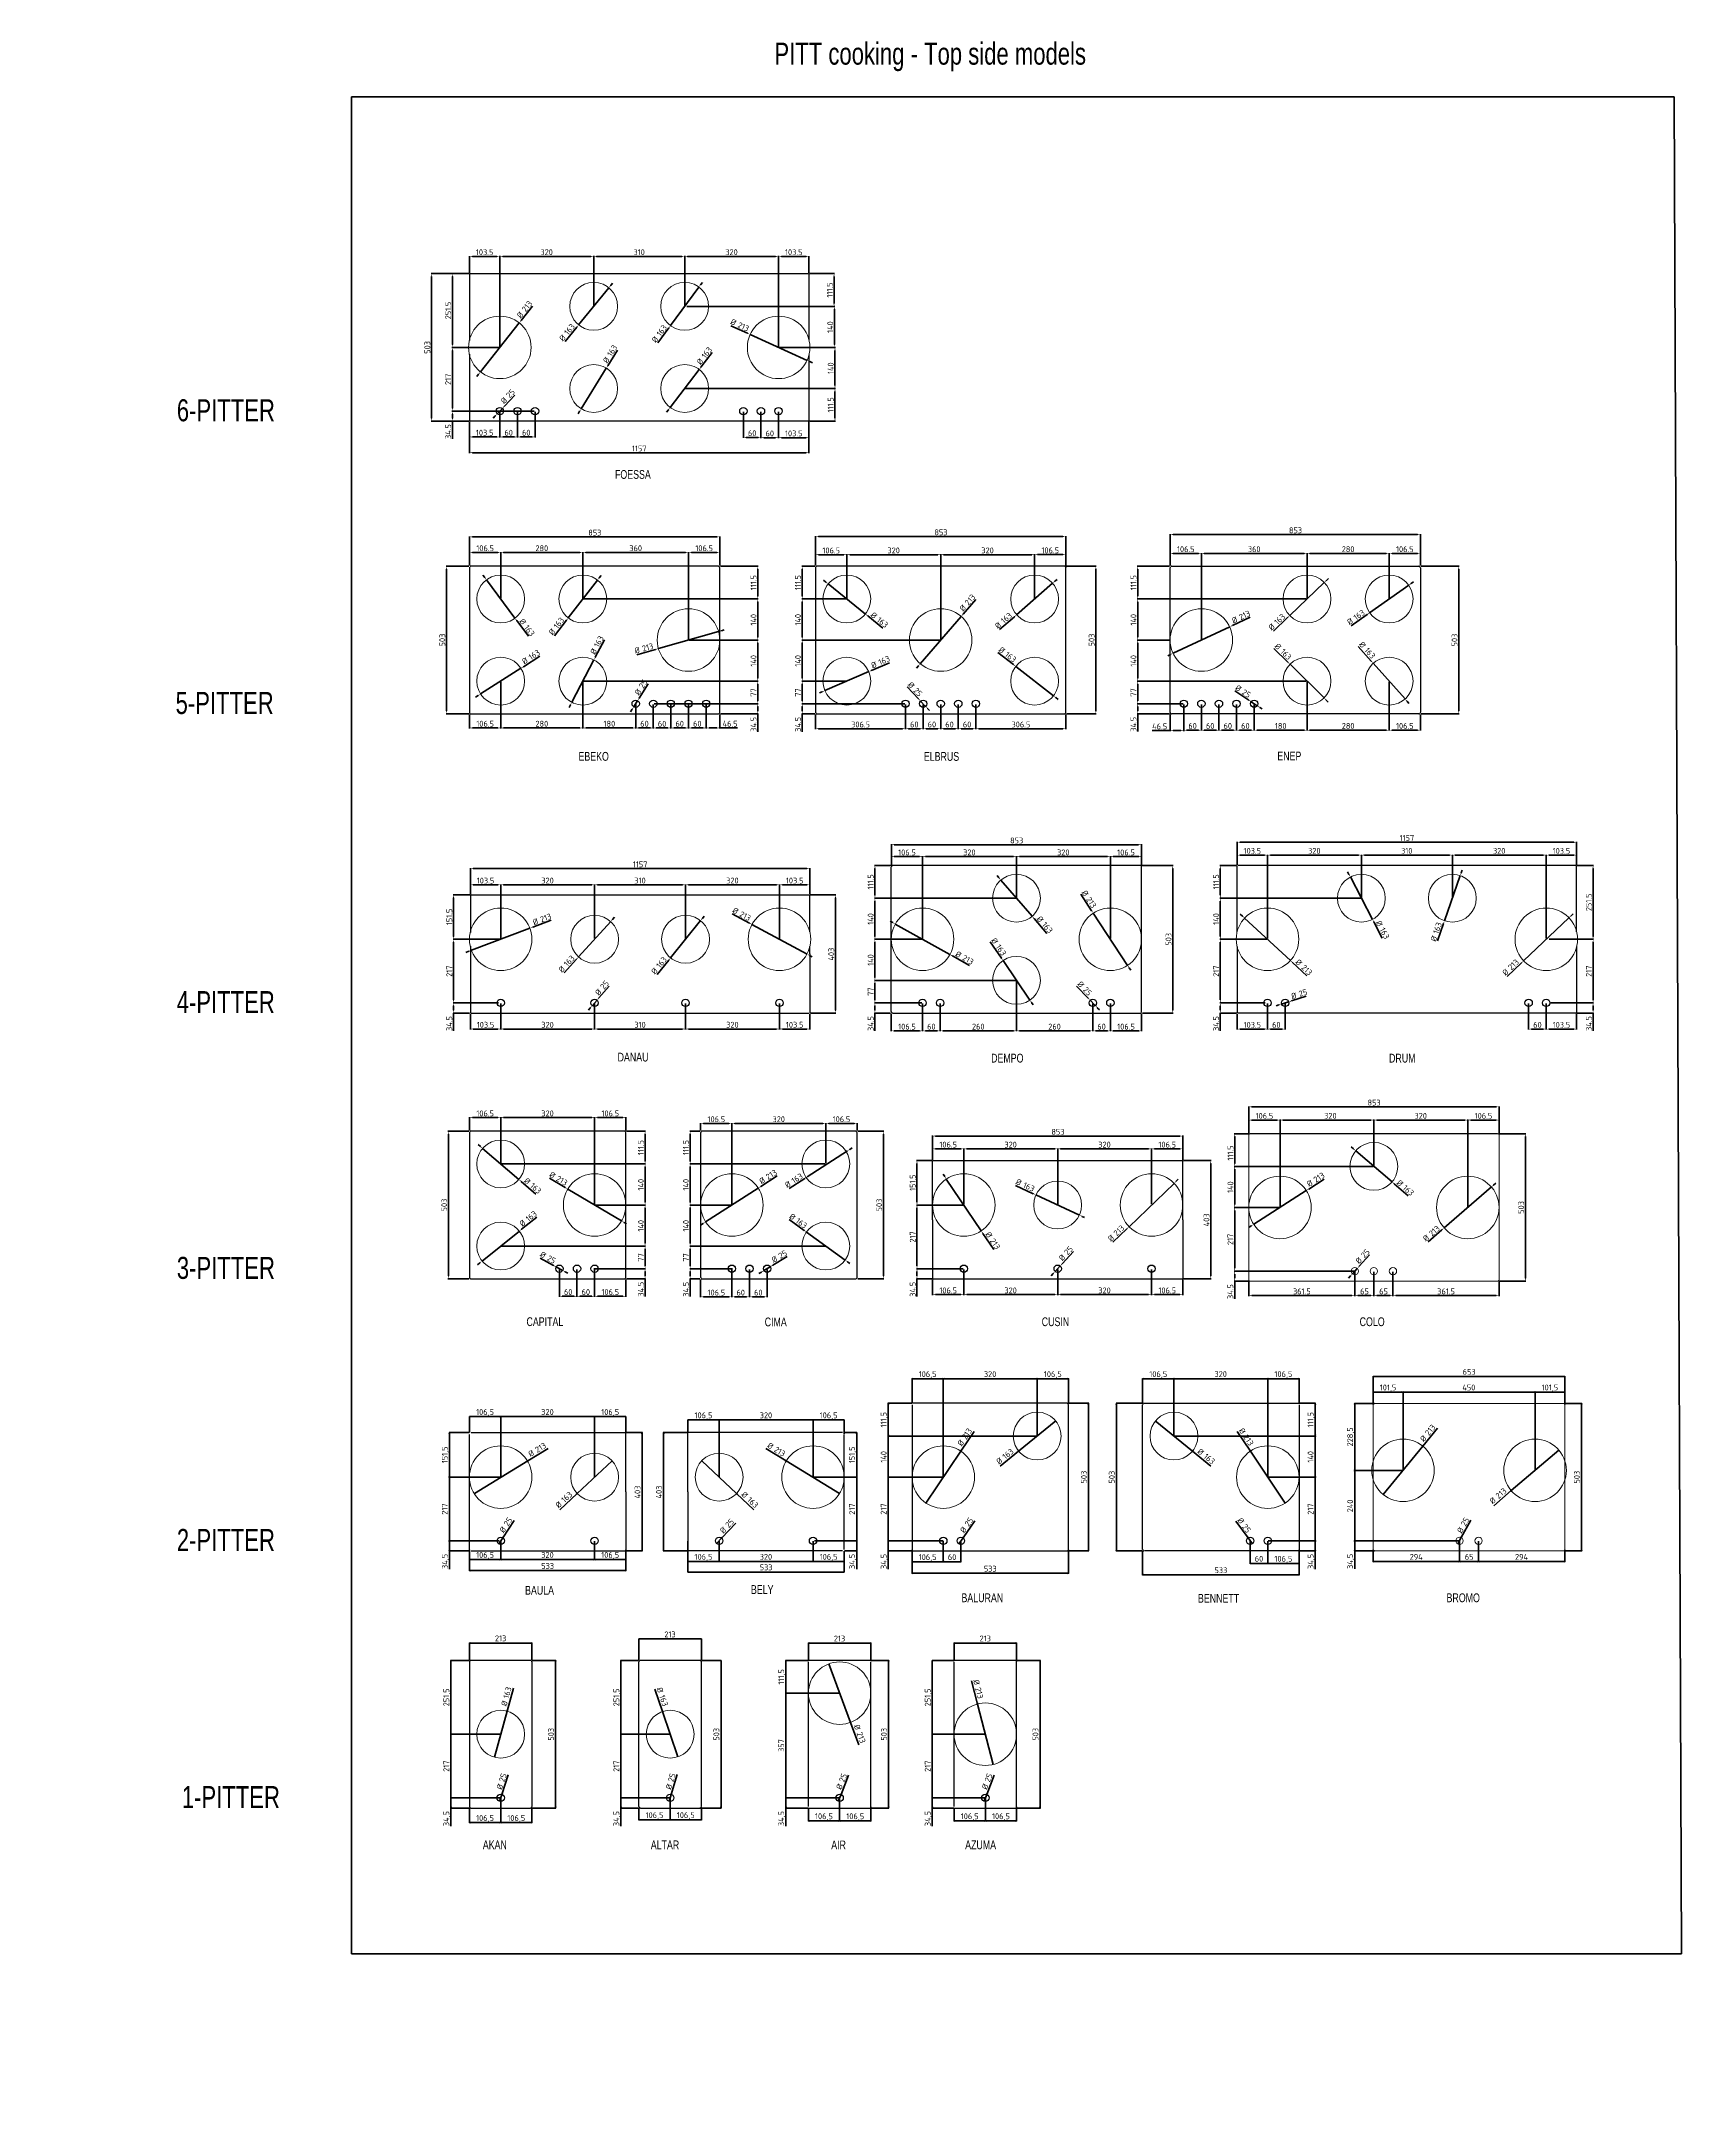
# Model space of a CAD drawing. Header units: millimetres. Extents: x 0 to 5589, y 0 to 7067.
import ezdxf

# ---------------------------------------------------------------- set-up
doc = ezdxf.new("R2010")
doc.units = ezdxf.units.MM
doc.linetypes.add('HIDDEN', pattern=[1.905, 1.27, -0.635])
for name, color, linetype, lineweight in [('BEM', 6, 'HIDDEN', 25), ('BEMATING', 5, 'Continuous', 50), ('CONTOUR', 255, 'HIDDEN', 25), ('SLD-0', 255, 'Continuous', 25)]:
    doc.layers.add(name, color=color, linetype=linetype, lineweight=lineweight)
doc.styles.add('SLDTEXTSTYLE0', font='ISOCP')
doc.styles.add('SLDTEXTSTYLE1', font='ISOCP', dxfattribs={"width": 0.96})
doc.styles.add('SLDTEXTSTYLE2', font='TXT', dxfattribs={"width": 0.75})
doc.dimstyles.new('SLDDIMSTYLE0', dxfattribs={"dimtxt": 20, "dimasz": 3.556, "dimexe": 0, "dimexo": 0.0625, "dimgap": 5, "dimtad": 1, "dimdec": 1, "dimrnd": 1e-09, "dimzin": 12, "dimdsep": 46, "dimtxsty": 'SLDTEXTSTYLE0', "dimblk1": 'CLOSED', "dimblk2": 'CLOSED', "dimsah": 1, "dimcen": 0.09, "dimadec": 0, "dimazin": 3, "dimtfac": 1, "dimtdec": 1, "dimtofl": 0, "dimtmove": 0, "dimatfit": 3, "dimldrblk": 'CLOSED', "dimfxl": 1, "dimfrac": 2, "dimtolj": 1, "dimtzin": 12, "dimarcsym": 0})
doc.dimstyles.new('SLDDIMSTYLE1', dxfattribs={"dimtxt": 20, "dimasz": 3.556, "dimexe": 0, "dimexo": 0.0625, "dimgap": 5, "dimtad": 1, "dimdec": 0, "dimrnd": 1e-09, "dimzin": 12, "dimdsep": 46, "dimtxsty": 'SLDTEXTSTYLE0', "dimblk1": 'CLOSED', "dimblk2": 'CLOSED', "dimsah": 1, "dimcen": 0.09, "dimadec": 0, "dimazin": 3, "dimtfac": 1, "dimtdec": 1, "dimtofl": 0, "dimtmove": 0, "dimatfit": 3, "dimldrblk": 'CLOSED', "dimfxl": 1, "dimfrac": 2, "dimtolj": 1, "dimtzin": 12, "dimarcsym": 0})
doc.dimstyles.new('SLDDIMSTYLE2', dxfattribs={"dimtxt": 20, "dimasz": 3.556, "dimexe": 0, "dimexo": 0.0625, "dimgap": 5, "dimtad": 1, "dimdec": 0, "dimrnd": 1e-09, "dimzin": 12, "dimdsep": 46, "dimtxsty": 'SLDTEXTSTYLE0', "dimblk1": 'NONE', "dimblk2": 'CLOSED', "dimsah": 1, "dimcen": 0, "dimadec": 0, "dimazin": 3, "dimtfac": 1, "dimtdec": 1, "dimtmove": 0, "dimatfit": 3, "dimldrblk": 'NONE', "dimfxl": 1, "dimfrac": 2, "dimtolj": 1, "dimtzin": 12, "dimarcsym": 0})
doc.dimstyles.new('SLDDIMSTYLE3', dxfattribs={"dimtxt": 20, "dimasz": 3.556, "dimexe": 0, "dimexo": 0.0625, "dimgap": 5, "dimtad": 1, "dimdec": 1, "dimrnd": 1e-09, "dimzin": 12, "dimdsep": 46, "dimtxsty": 'SLDTEXTSTYLE0', "dimblk1": 'NONE', "dimblk2": 'NONE', "dimsah": 1, "dimcen": 0.09, "dimadec": 0, "dimazin": 3, "dimtfac": 1, "dimtdec": 1, "dimtofl": 0, "dimtmove": 0, "dimatfit": 3, "dimldrblk": 'NONE', "dimfxl": 1, "dimfrac": 2, "dimtolj": 1, "dimtzin": 12, "dimarcsym": 0})
doc.dimstyles.new('SLDDIMSTYLE4', dxfattribs={"dimtxt": 20, "dimasz": 3.556, "dimexe": 0, "dimexo": 0.0625, "dimgap": 5, "dimtad": 1, "dimdec": 0, "dimrnd": 1e-09, "dimzin": 12, "dimdsep": 46, "dimtxsty": 'SLDTEXTSTYLE0', "dimblk1": 'NONE', "dimblk2": 'NONE', "dimsah": 1, "dimcen": 0.09, "dimadec": 0, "dimazin": 3, "dimtfac": 1, "dimtdec": 1, "dimtofl": 0, "dimtmove": 0, "dimatfit": 3, "dimldrblk": 'NONE', "dimfxl": 1, "dimfrac": 2, "dimtolj": 1, "dimtzin": 12, "dimarcsym": 0})
doc.dimstyles.new('SLDDIMSTYLE5', dxfattribs={"dimtxt": 20, "dimasz": 3.556, "dimexe": 0, "dimexo": 0.0625, "dimgap": 5, "dimtad": 1, "dimdec": 0, "dimrnd": 1e-09, "dimzin": 12, "dimdsep": 46, "dimtxsty": 'SLDTEXTSTYLE0', "dimblk1": 'NONE', "dimblk2": 'NONE', "dimsah": 1, "dimcen": 0, "dimadec": 0, "dimazin": 3, "dimtfac": 1, "dimtdec": 1, "dimtmove": 0, "dimatfit": 3, "dimldrblk": 'NONE', "dimfxl": 1, "dimfrac": 2, "dimtolj": 1, "dimtzin": 12, "dimarcsym": 0})

# ---------------------------------------------------------------- blocks, each defined once
blk = doc.blocks.new('_Closed')
at = {"color": 0, "linetype": 'ByBlock', "lineweight": -2}
for p, q in [((-1, 0.166667), (0, 0)), ((-1, 0.166667), (-1, -0.166667)), ((0, 0), (-1, -0.166667)), ((0, 0), (-1, 0))]:
    blk.add_line(p, q, dxfattribs=at)
blk = doc.blocks.new('_D')
at = {"layer": 'BEMATING'}
for p, q in [((1565, 1078.4), (1565, 994)), ((1565, 995), (1671.6, 995)), ((1671.6, 1043.9), (1671.6, 994))]:
    blk.add_line(p, q, dxfattribs=at)
at = {"layer": 'BEMATING', "xscale": 3.556, "yscale": 3.556, "rotation": 180}
blk.add_blockref('_Closed', (1565, 995), dxfattribs=at)
at = {"layer": 'BEMATING', "xscale": 3.556, "yscale": 3.556}
blk.add_blockref('_Closed', (1671.6, 995), dxfattribs=at)
at = {"layer": 'BEMATING', "insert": (1587.7, 1020.8), "char_height": 20, "attachment_point": 1, "style": 'SLDTEXTSTYLE1'}
blk.add_mtext('106,5', dxfattribs=at)
blk = doc.blocks.new('_D_1')
at = {"layer": 'BEMATING'}
for p, q in [((1565, 1078.4), (1565, 994)), ((1458.6, 1043.9), (1458.6, 994)), ((1458.6, 995), (1565, 995))]:
    blk.add_line(p, q, dxfattribs=at)
at = {"layer": 'BEMATING', "xscale": 3.556, "yscale": 3.556, "rotation": 180}
blk.add_blockref('_Closed', (1458.6, 995), dxfattribs=at)
at = {"layer": 'BEMATING', "xscale": 3.556, "yscale": 3.556}
blk.add_blockref('_Closed', (1565, 995), dxfattribs=at)
at = {"layer": 'BEMATING', "insert": (1481.2, 1020.8), "char_height": 20, "attachment_point": 1, "style": 'SLDTEXTSTYLE1'}
blk.add_mtext('106,5', dxfattribs=at)
blk = doc.blocks.new('_D_2')
at = {"layer": 'BEMATING'}
for p, q in [((1564, 1079.4), (1394.5, 1079.4)), ((1395.5, 1044.9), (1395.5, 1079.4)), ((1457.6, 1044.9), (1394.5, 1044.9)), ((1395.5, 1044.9), (1395.5, 983.1))]:
    blk.add_line(p, q, dxfattribs=at)
at = {"layer": 'BEMATING', "xscale": 3.556, "yscale": 3.556}
for p, rotation in [((1395.5, 1079.4), 90), ((1395.5, 1044.9), 270)]:
    blk.add_blockref('_Closed', p, dxfattribs=dict(at, rotation=rotation))
at = {"layer": 'BEMATING', "insert": (1369.7, 983.1), "char_height": 20, "attachment_point": 1, "rotation": 90, "style": 'SLDTEXTSTYLE1'}
blk.add_mtext('34,5', dxfattribs=at)
blk = doc.blocks.new('_D_3')
at = {"layer": 'BEMATING'}
for p, q in [((1564.1, 1296.4), (1394.4, 1296.4)), ((1395.4, 1296.4), (1395.4, 1079.4)), ((1564, 1079.4), (1394.4, 1079.4))]:
    blk.add_line(p, q, dxfattribs=at)
at = {"layer": 'BEMATING', "xscale": 3.556, "yscale": 3.556}
for p, rotation in [((1395.4, 1296.4), 90), ((1395.4, 1079.4), 270)]:
    blk.add_blockref('_Closed', p, dxfattribs=dict(at, rotation=rotation))
at = {"layer": 'BEMATING', "insert": (1369.7, 1168.2), "char_height": 20, "attachment_point": 1, "rotation": 90, "style": 'SLDTEXTSTYLE1'}
blk.add_mtext('217', dxfattribs=at)
blk = doc.blocks.new('_D_4')
at = {"layer": 'BEMATING'}
for p, q in [((1457.7, 1547.9), (1394.4, 1547.9)), ((1395.4, 1296.4), (1395.4, 1547.9)), ((1564.1, 1296.4), (1394.4, 1296.4))]:
    blk.add_line(p, q, dxfattribs=at)
at = {"layer": 'BEMATING', "xscale": 3.556, "yscale": 3.556}
for p, rotation in [((1395.4, 1547.9), 90), ((1395.4, 1296.4), 270)]:
    blk.add_blockref('_Closed', p, dxfattribs=dict(at, rotation=rotation))
at = {"layer": 'BEMATING', "insert": (1369.7, 1391.6), "char_height": 20, "attachment_point": 1, "rotation": 90, "style": 'SLDTEXTSTYLE1'}
blk.add_mtext('251,5', dxfattribs=at)
blk = doc.blocks.new('_D_5')
at = {"layer": 'BEMATING'}
for p, q in [((1458.6, 1548.9), (1458.6, 1608.3)), ((1671.6, 1607.3), (1458.6, 1607.3)), ((1671.6, 1548.9), (1671.6, 1608.3))]:
    blk.add_line(p, q, dxfattribs=at)
at = {"layer": 'BEMATING', "xscale": 3.556, "yscale": 3.556, "rotation": 180}
blk.add_blockref('_Closed', (1458.6, 1607.3), dxfattribs=at)
at = {"layer": 'BEMATING', "xscale": 3.556, "yscale": 3.556}
blk.add_blockref('_Closed', (1671.6, 1607.3), dxfattribs=at)
at = {"layer": 'BEMATING', "insert": (1545.4, 1633.1), "char_height": 20, "attachment_point": 1, "style": 'SLDTEXTSTYLE1'}
blk.add_mtext('213', dxfattribs=at)
blk = doc.blocks.new('_D_6')
at = {"layer": 'BEMATING'}
for p, q in [((1672.6, 1547.9), (1753.4, 1547.9)), ((1752.4, 1044.9), (1752.4, 1547.9)), ((1672.7, 1044.9), (1753.4, 1044.9))]:
    blk.add_line(p, q, dxfattribs=at)
at = {"layer": 'BEMATING', "xscale": 3.556, "yscale": 3.556}
for p, rotation in [((1752.4, 1547.9), 90), ((1752.4, 1044.9), 270)]:
    blk.add_blockref('_Closed', p, dxfattribs=dict(at, rotation=rotation))
at = {"layer": 'BEMATING', "insert": (1726.7, 1274.6), "char_height": 20, "attachment_point": 1, "rotation": 90, "style": 'SLDTEXTSTYLE1'}
blk.add_mtext('503', dxfattribs=at)
blk = doc.blocks.new('_D_7')
at = {"layer": 'BEMATING'}
for q in [(1608.2, 1453.2), (1543.6, 1217.8)]:
    blk.add_line((1586.7, 1375), q, dxfattribs=at)
at = {"layer": 'BEMATING', "xscale": 3.556, "yscale": 3.556, "rotation": 254.6535333833}
blk.add_blockref('_Closed', (1586.7, 1375), dxfattribs=at)
at = {"layer": 'BEMATING', "char_height": 20, "attachment_point": 1, "rotation": 74.65353, "style": 'SLDTEXTSTYLE1'}
for s, insert in [('163', (1573, 1421.9)), ('%%c', (1565.9, 1395.7))]:
    blk.add_mtext(s, dxfattribs=dict(at, insert=insert))
blk = doc.blocks.new('_None')
blk = doc.blocks.new('_D_8')
at = {"layer": 'BEMATING'}
for p, q in [((2142.7, 1078.4), (2142.7, 1003.8)), ((2142.7, 1004.8), (2249.2, 1004.8)), ((2249.2, 1043.9), (2249.2, 1003.8))]:
    blk.add_line(p, q, dxfattribs=at)
at = {"layer": 'BEMATING', "xscale": 3.556, "yscale": 3.556, "rotation": 180}
blk.add_blockref('_Closed', (2142.7, 1004.8), dxfattribs=at)
at = {"layer": 'BEMATING', "xscale": 3.556, "yscale": 3.556}
blk.add_blockref('_Closed', (2249.2, 1004.8), dxfattribs=at)
at = {"layer": 'BEMATING', "insert": (2165.3, 1030.6), "char_height": 20, "attachment_point": 1, "style": 'SLDTEXTSTYLE1'}
blk.add_mtext('106,5', dxfattribs=at)
blk = doc.blocks.new('_D_9')
at = {"layer": 'BEMATING'}
for p, q in [((2142.7, 1078.4), (2142.7, 1003.8)), ((2036.1, 1043.9), (2036.1, 1003.8)), ((2036.1, 1004.8), (2142.7, 1004.8))]:
    blk.add_line(p, q, dxfattribs=at)
at = {"layer": 'BEMATING', "xscale": 3.556, "yscale": 3.556, "rotation": 180}
blk.add_blockref('_Closed', (2036.1, 1004.8), dxfattribs=at)
at = {"layer": 'BEMATING', "xscale": 3.556, "yscale": 3.556}
blk.add_blockref('_Closed', (2142.7, 1004.8), dxfattribs=at)
at = {"layer": 'BEMATING', "insert": (2058.8, 1030.6), "char_height": 20, "attachment_point": 1, "style": 'SLDTEXTSTYLE1'}
blk.add_mtext('106,5', dxfattribs=at)
blk = doc.blocks.new('_D_10')
at = {"layer": 'BEMATING'}
for p, q in [((2141.7, 1079.4), (1973.9, 1079.4)), ((1974.9, 1044.9), (1974.9, 1079.4)), ((2035.1, 1044.9), (1973.9, 1044.9)), ((1974.9, 1044.9), (1974.9, 983.1))]:
    blk.add_line(p, q, dxfattribs=at)
at = {"layer": 'BEMATING', "xscale": 3.556, "yscale": 3.556}
for p, rotation in [((1974.9, 1079.4), 90), ((1974.9, 1044.9), 270)]:
    blk.add_blockref('_Closed', p, dxfattribs=dict(at, rotation=rotation))
at = {"layer": 'BEMATING', "insert": (1949.2, 983.1), "char_height": 20, "attachment_point": 1, "rotation": 90, "style": 'SLDTEXTSTYLE1'}
blk.add_mtext('34,5', dxfattribs=at)
blk = doc.blocks.new('_D_11')
at = {"layer": 'BEMATING'}
for p, q in [((2141.7, 1296.4), (1973.9, 1296.4)), ((1974.9, 1296.4), (1974.9, 1079.4)), ((2141.7, 1079.4), (1973.9, 1079.4))]:
    blk.add_line(p, q, dxfattribs=at)
at = {"layer": 'BEMATING', "xscale": 3.556, "yscale": 3.556}
for p, rotation in [((1974.9, 1296.4), 90), ((1974.9, 1079.4), 270)]:
    blk.add_blockref('_Closed', p, dxfattribs=dict(at, rotation=rotation))
at = {"layer": 'BEMATING', "insert": (1949.2, 1168.2), "char_height": 20, "attachment_point": 1, "rotation": 90, "style": 'SLDTEXTSTYLE1'}
blk.add_mtext('217', dxfattribs=at)
blk = doc.blocks.new('_D_12')
at = {"layer": 'BEMATING'}
for p, q in [((2035.1, 1547.9), (1973.9, 1547.9)), ((1974.9, 1547.9), (1974.9, 1296.4)), ((2141.7, 1296.4), (1973.9, 1296.4))]:
    blk.add_line(p, q, dxfattribs=at)
at = {"layer": 'BEMATING', "xscale": 3.556, "yscale": 3.556}
for p, rotation in [((1974.9, 1547.9), 90), ((1974.9, 1296.4), 270)]:
    blk.add_blockref('_Closed', p, dxfattribs=dict(at, rotation=rotation))
at = {"layer": 'BEMATING', "insert": (1949.2, 1391.6), "char_height": 20, "attachment_point": 1, "rotation": 90, "style": 'SLDTEXTSTYLE1'}
blk.add_mtext('251,5', dxfattribs=at)
blk = doc.blocks.new('_D_13')
at = {"layer": 'BEMATING'}
for p, q in [((2036.1, 1549), (2036.1, 1622.1)), ((2249.2, 1621.1), (2036.1, 1621.1)), ((2249.2, 1548.8), (2249.2, 1622.1))]:
    blk.add_line(p, q, dxfattribs=at)
at = {"layer": 'BEMATING', "xscale": 3.556, "yscale": 3.556, "rotation": 180}
blk.add_blockref('_Closed', (2036.1, 1621.1), dxfattribs=at)
at = {"layer": 'BEMATING', "xscale": 3.556, "yscale": 3.556}
blk.add_blockref('_Closed', (2249.2, 1621.1), dxfattribs=at)
at = {"layer": 'BEMATING', "insert": (2122.9, 1646.8), "char_height": 20, "attachment_point": 1, "style": 'SLDTEXTSTYLE1'}
blk.add_mtext('213', dxfattribs=at)
blk = doc.blocks.new('_D_14')
at = {"layer": 'BEMATING'}
for p, q in [((2250.2, 1547.9), (2317, 1547.9)), ((2316, 1044.9), (2316, 1547.9)), ((2245.2, 1044.9), (2317, 1044.9))]:
    blk.add_line(p, q, dxfattribs=at)
at = {"layer": 'BEMATING', "xscale": 3.556, "yscale": 3.556}
for p, rotation in [((2316, 1547.9), 90), ((2316, 1044.9), 270)]:
    blk.add_blockref('_Closed', p, dxfattribs=dict(at, rotation=rotation))
at = {"layer": 'BEMATING', "insert": (2290.2, 1274.6), "char_height": 20, "attachment_point": 1, "rotation": 90, "style": 'SLDTEXTSTYLE1'}
blk.add_mtext('503', dxfattribs=at)
blk = doc.blocks.new('_D_15')
at = {"layer": 'BEMATING'}
for q in [(2090.6, 1450.4), (2168.7, 1219.2)]:
    blk.add_line((2116.6, 1373.6), q, dxfattribs=at)
at = {"layer": 'BEMATING', "xscale": 3.556, "yscale": 3.556, "rotation": 288.6584509526}
blk.add_blockref('_Closed', (2116.6, 1373.6), dxfattribs=at)
at = {"layer": 'BEMATING', "char_height": 20, "attachment_point": 1, "rotation": 288.65845, "style": 'SLDTEXTSTYLE1'}
for s, insert in [('%%c', (2114.9, 1458.6)), ('163', (2123.6, 1432.9))]:
    blk.add_mtext(s, dxfattribs=dict(at, insert=insert))
blk = doc.blocks.new('_D_16')
at = {"layer": 'BEMATING'}
for p, q in [((2719.2, 1079.4), (2535.9, 1079.4)), ((2536.9, 1044.9), (2536.9, 1079.4)), ((2612.7, 1044.9), (2535.9, 1044.9)), ((2536.9, 1044.9), (2536.9, 983.1))]:
    blk.add_line(p, q, dxfattribs=at)
at = {"layer": 'BEMATING', "xscale": 3.556, "yscale": 3.556}
for p, rotation in [((2536.9, 1079.4), 90), ((2536.9, 1044.9), 270)]:
    blk.add_blockref('_Closed', p, dxfattribs=dict(at, rotation=rotation))
at = {"layer": 'BEMATING', "insert": (2511.1, 983.1), "char_height": 20, "attachment_point": 1, "rotation": 90, "style": 'SLDTEXTSTYLE1'}
blk.add_mtext('34,5', dxfattribs=at)
blk = doc.blocks.new('_D_17')
at = {"layer": 'BEMATING'}
for p, q in [((2719.2, 1436.4), (2535.9, 1436.4)), ((2536.9, 1436.4), (2536.9, 1079.4)), ((2719.2, 1079.4), (2535.9, 1079.4))]:
    blk.add_line(p, q, dxfattribs=at)
at = {"layer": 'BEMATING', "xscale": 3.556, "yscale": 3.556}
for p, rotation in [((2536.9, 1436.4), 90), ((2536.9, 1079.4), 270)]:
    blk.add_blockref('_Closed', p, dxfattribs=dict(at, rotation=rotation))
at = {"layer": 'BEMATING', "insert": (2511.1, 1236.1), "char_height": 20, "attachment_point": 1, "rotation": 90, "style": 'SLDTEXTSTYLE1'}
blk.add_mtext('357', dxfattribs=at)
blk = doc.blocks.new('_D_18')
at = {"layer": 'BEMATING'}
for p, q in [((2612.7, 1547.9), (2535.9, 1547.9)), ((2536.9, 1547.9), (2536.9, 1436.4)), ((2719.2, 1436.4), (2535.9, 1436.4))]:
    blk.add_line(p, q, dxfattribs=at)
at = {"layer": 'BEMATING', "xscale": 3.556, "yscale": 3.556}
for p, rotation in [((2536.9, 1547.9), 90), ((2536.9, 1436.4), 270)]:
    blk.add_blockref('_Closed', p, dxfattribs=dict(at, rotation=rotation))
at = {"layer": 'BEMATING', "insert": (2511.1, 1465.7), "char_height": 20, "attachment_point": 1, "rotation": 90, "style": 'SLDTEXTSTYLE1'}
blk.add_mtext('111,5', dxfattribs=at)
blk = doc.blocks.new('_D_19')
at = {"layer": 'BEMATING'}
for p, q in [((2827.8, 1547.9), (2887.8, 1547.9)), ((2886.8, 1044.9), (2886.8, 1547.9)), ((2827.8, 1044.9), (2887.8, 1044.9))]:
    blk.add_line(p, q, dxfattribs=at)
at = {"layer": 'BEMATING', "xscale": 3.556, "yscale": 3.556}
for p, rotation in [((2886.8, 1547.9), 90), ((2886.8, 1044.9), 270)]:
    blk.add_blockref('_Closed', p, dxfattribs=dict(at, rotation=rotation))
at = {"layer": 'BEMATING', "insert": (2861, 1274.6), "char_height": 20, "attachment_point": 1, "rotation": 90, "style": 'SLDTEXTSTYLE1'}
blk.add_mtext('503', dxfattribs=at)
blk = doc.blocks.new('_D_20')
at = {"layer": 'BEMATING'}
for q in [(2682.9, 1536.2), (2786.1, 1260.7)]:
    blk.add_line((2757.6, 1336.7), q, dxfattribs=at)
at = {"layer": 'BEMATING', "xscale": 3.556, "yscale": 3.556, "rotation": 110.5479371161}
blk.add_blockref('_Closed', (2757.6, 1336.7), dxfattribs=at)
at = {"layer": 'BEMATING', "char_height": 20, "attachment_point": 1, "rotation": 290.54794, "style": 'SLDTEXTSTYLE1'}
for s, insert in [('%%c', (2786.7, 1332.1)), ('213', (2796.3, 1306.6))]:
    blk.add_mtext(s, dxfattribs=dict(at, insert=insert))
blk = doc.blocks.new('_D_21')
at = {"layer": 'BEMATING'}
for p, q in [((3215.9, 1079.4), (3035, 1079.4)), ((3036, 1044.9), (3036, 1079.4)), ((3109.3, 1044.9), (3035, 1044.9)), ((3036, 1044.9), (3036, 983.1))]:
    blk.add_line(p, q, dxfattribs=at)
at = {"layer": 'BEMATING', "xscale": 3.556, "yscale": 3.556}
for p, rotation in [((3036, 1079.4), 90), ((3036, 1044.9), 270)]:
    blk.add_blockref('_Closed', p, dxfattribs=dict(at, rotation=rotation))
at = {"layer": 'BEMATING', "insert": (3010.3, 983.1), "char_height": 20, "attachment_point": 1, "rotation": 90, "style": 'SLDTEXTSTYLE1'}
blk.add_mtext('34,5', dxfattribs=at)
blk = doc.blocks.new('_D_22')
at = {"layer": 'BEMATING'}
for p, q in [((3215.9, 1296.4), (3035, 1296.4)), ((3036, 1079.4), (3036, 1296.4)), ((3215.9, 1079.4), (3035, 1079.4))]:
    blk.add_line(p, q, dxfattribs=at)
at = {"layer": 'BEMATING', "xscale": 3.556, "yscale": 3.556}
for p, rotation in [((3036, 1296.4), 90), ((3036, 1079.4), 270)]:
    blk.add_blockref('_Closed', p, dxfattribs=dict(at, rotation=rotation))
at = {"layer": 'BEMATING', "insert": (3010.3, 1168.2), "char_height": 20, "attachment_point": 1, "rotation": 90, "style": 'SLDTEXTSTYLE1'}
blk.add_mtext('217', dxfattribs=at)
blk = doc.blocks.new('_D_23')
at = {"layer": 'BEMATING'}
for p, q in [((3109.3, 1547.9), (3035, 1547.9)), ((3036, 1296.4), (3036, 1547.9)), ((3215.9, 1296.4), (3035, 1296.4))]:
    blk.add_line(p, q, dxfattribs=at)
at = {"layer": 'BEMATING', "xscale": 3.556, "yscale": 3.556}
for p, rotation in [((3036, 1547.9), 90), ((3036, 1296.4), 270)]:
    blk.add_blockref('_Closed', p, dxfattribs=dict(at, rotation=rotation))
at = {"layer": 'BEMATING', "insert": (3010.3, 1391.6), "char_height": 20, "attachment_point": 1, "rotation": 90, "style": 'SLDTEXTSTYLE1'}
blk.add_mtext('251,5', dxfattribs=at)
blk = doc.blocks.new('_D_24')
at = {"layer": 'BEMATING'}
for p, q in [((3324.5, 1547.9), (3404.4, 1547.9)), ((3403.4, 1044.9), (3403.4, 1547.9)), ((3324.5, 1044.9), (3404.4, 1044.9))]:
    blk.add_line(p, q, dxfattribs=at)
at = {"layer": 'BEMATING', "xscale": 3.556, "yscale": 3.556}
for p, rotation in [((3403.4, 1547.9), 90), ((3403.4, 1044.9), 270)]:
    blk.add_blockref('_Closed', p, dxfattribs=dict(at, rotation=rotation))
at = {"layer": 'BEMATING', "insert": (3377.6, 1274.6), "char_height": 20, "attachment_point": 1, "rotation": 90, "style": 'SLDTEXTSTYLE1'}
blk.add_mtext('503', dxfattribs=at)
blk = doc.blocks.new('_D_25')
at = {"layer": 'BEMATING'}
for q in [(3169.2, 1477.9), (3243.9, 1193.4)]:
    blk.add_line((3189.9, 1399.4), q, dxfattribs=at)
at = {"layer": 'BEMATING', "xscale": 3.556, "yscale": 3.556, "rotation": 284.7076634322}
blk.add_blockref('_Closed', (3189.9, 1399.4), dxfattribs=at)
at = {"layer": 'BEMATING', "char_height": 20, "attachment_point": 1, "rotation": 284.70766, "style": 'SLDTEXTSTYLE1'}
for s, insert in [('%%c', (3194.1, 1484.5)), ('213', (3200.9, 1458.2))]:
    blk.add_mtext(s, dxfattribs=dict(at, insert=insert))
blk = doc.blocks.new('_D_26')
at = {"layer": 'BEMATING'}
for p, q in [((1882.6, 2883.4), (2058.7, 2883.4)), ((1994.2, 2848.8), (2058.7, 2848.8)), ((2057.2, 2873.4), (2057.2, 2858.8)), ((2057.2, 2848.8), (2057.2, 2788.7))]:
    blk.add_line(p, q, dxfattribs=at)
for points in [[(2058.9, 2873.4), (2055.5, 2873.4), (2057.2, 2883.4)], [(2055.5, 2858.8), (2058.9, 2858.8), (2057.2, 2848.8)]]:
    blk.add_solid(points, dxfattribs=at)
at = {"layer": 'BEMATING', "insert": (2032.7, 2788), "char_height": 20, "attachment_point": 1, "rotation": 90, "style": 'SLDTEXTSTYLE1'}
blk.add_mtext('34.5', dxfattribs=at)
blk = doc.blocks.new('_D_27')
at = {"layer": 'BEMATING'}
for p, q in [((1567.6, 2960.4), (2058.7, 2960.4)), ((2057.2, 2893.4), (2057.2, 2950.4)), ((1882.6, 2883.4), (2058.7, 2883.4))]:
    blk.add_line(p, q, dxfattribs=at)
for points in [[(2058.9, 2950.4), (2055.5, 2950.4), (2057.2, 2960.4)], [(2055.5, 2893.4), (2058.9, 2893.4), (2057.2, 2883.4)]]:
    blk.add_solid(points, dxfattribs=at)
at = {"layer": 'BEMATING', "insert": (2032.7, 2907.5), "char_height": 20, "attachment_point": 1, "rotation": 90, "style": 'SLDTEXTSTYLE1'}
blk.add_mtext('77', dxfattribs=at)
blk = doc.blocks.new('_D_28')
at = {"layer": 'BEMATING'}
for p, q in [((1994.1, 3351.9), (2058.7, 3351.9)), ((2057.2, 3250.4), (2057.2, 3341.9)), ((1567.6, 3240.4), (2058.7, 3240.4))]:
    blk.add_line(p, q, dxfattribs=at)
for points in [[(2058.9, 3341.9), (2055.5, 3341.9), (2057.2, 3351.9)], [(2055.5, 3250.4), (2058.9, 3250.4), (2057.2, 3240.4)]]:
    blk.add_solid(points, dxfattribs=at)
at = {"layer": 'BEMATING', "insert": (2032.7, 3270.4), "char_height": 20, "attachment_point": 1, "rotation": 90, "style": 'SLDTEXTSTYLE1'}
blk.add_mtext('111.5', dxfattribs=at)
blk = doc.blocks.new('_D_29')
at = {"layer": 'BEMATING'}
for p, q in [((1458.7, 3354.4), (1458.7, 3399.7)), ((1555.1, 3398.2), (1468.7, 3398.2)), ((1565.1, 3242.9), (1565.1, 3399.7))]:
    blk.add_line(p, q, dxfattribs=at)
for points in [[(1468.7, 3399.8), (1468.7, 3396.5), (1458.7, 3398.2)], [(1555.1, 3399.8), (1555.1, 3396.5), (1565.1, 3398.2)]]:
    blk.add_solid(points, dxfattribs=at)
at = {"layer": 'BEMATING', "insert": (1482, 3422.7), "char_height": 20, "attachment_point": 1, "style": 'SLDTEXTSTYLE1'}
blk.add_mtext('106.5', dxfattribs=at)
blk = doc.blocks.new('_D_30')
at = {"layer": 'BEMATING'}
for p, q in [((1456.1, 3351.9), (1385.4, 3351.9)), ((1386.9, 2858.8), (1386.9, 3341.9)), ((1456, 2848.8), (1385.4, 2848.8))]:
    blk.add_line(p, q, dxfattribs=at)
for points in [[(1385.2, 3341.9), (1388.5, 3341.9), (1386.9, 3351.9)], [(1385.2, 2858.8), (1388.5, 2858.8), (1386.9, 2848.8)]]:
    blk.add_solid(points, dxfattribs=at)
at = {"layer": 'BEMATING', "insert": (1362.4, 3078.8), "char_height": 20, "attachment_point": 1, "rotation": 90, "style": 'SLDTEXTSTYLE1'}
blk.add_mtext('503', dxfattribs=at)
blk = doc.blocks.new('_D_31')
at = {"layer": 'BEMATING'}
for p, q in [((1495.7, 3300), (1488.1, 3306.5)), ((1503.3, 3293.5), (1627, 3187.4)), ((1685.3, 3137.4), (1634.6, 3180.9))]:
    blk.add_line(p, q, dxfattribs=at)
for points in [[(1496.8, 3301.2), (1494.6, 3298.7), (1503.3, 3293.5)], [(1635.7, 3182.1), (1633.5, 3179.6), (1627, 3187.4)]]:
    blk.add_solid(points, dxfattribs=at)
at = {"layer": 'BEMATING', "char_height": 20, "attachment_point": 1, "rotation": 319.38804, "style": 'SLDTEXTSTYLE1'}
for s, insert in [('%%c', (1655.4, 3195.2)), ('163', (1676.1, 3177.6))]:
    blk.add_mtext(s, dxfattribs=dict(at, insert=insert))
blk = doc.blocks.new('_D_32')
at = {"layer": 'BEMATING'}
for p, q in [((1688.6, 3059.5), (1636.5, 3017.7)), ((1501.6, 2909.4), (1628.7, 3011.4)), ((1493.8, 2903.1), (1486, 2896.9))]:
    blk.add_line(p, q, dxfattribs=at)
for points in [[(1635.5, 3019), (1637.5, 3016.4), (1628.7, 3011.4)], [(1492.7, 2904.4), (1494.8, 2901.8), (1501.6, 2909.4)]]:
    blk.add_solid(points, dxfattribs=at)
at = {"layer": 'BEMATING', "char_height": 20, "attachment_point": 1, "rotation": 38.753, "style": 'SLDTEXTSTYLE1'}
for s, insert in [('%%c', (1626.2, 3040.8)), ('163', (1647.4, 3057.8))]:
    blk.add_mtext(s, dxfattribs=dict(at, insert=insert))
blk = doc.blocks.new('_D_33')
at = {"layer": 'BEMATING'}
for p, q in [((1731.2, 3191.8), (1784.9, 3159.8)), ((1976.7, 3046.1), (1793.5, 3154.7)), ((1985.3, 3041), (1993.9, 3035.9))]:
    blk.add_line(p, q, dxfattribs=at)
for points in [[(1784.1, 3158.4), (1785.8, 3161.3), (1793.5, 3154.7)], [(1986.2, 3042.4), (1984.5, 3039.6), (1976.7, 3046.1)]]:
    blk.add_solid(points, dxfattribs=at)
at = {"layer": 'BEMATING', "char_height": 20, "attachment_point": 1, "rotation": 329.32635, "style": 'SLDTEXTSTYLE1'}
for s, insert in [('%%c', (1738.7, 3215.7)), ('213', (1762.1, 3201.9))]:
    blk.add_mtext(s, dxfattribs=dict(at, insert=insert))
blk = doc.blocks.new('_D_34')
at = {"layer": 'BEMATING'}
for p, q in [((3072.5, 1955.9), (2885, 1955.9)), ((2966, 1921.4), (2885, 1921.4)), ((2886, 1921.4), (2886, 1955.9)), ((2886, 1921.4), (2886, 1859.5))]:
    blk.add_line(p, q, dxfattribs=at)
at = {"layer": 'BEMATING', "xscale": 3.556, "yscale": 3.556}
for p, rotation in [((2886, 1955.9), 90), ((2886, 1921.4), 270)]:
    blk.add_blockref('_Closed', p, dxfattribs=dict(at, rotation=rotation))
at = {"layer": 'BEMATING', "insert": (2860.2, 1859.5), "char_height": 20, "attachment_point": 1, "rotation": 90, "style": 'SLDTEXTSTYLE1'}
blk.add_mtext('34,5', dxfattribs=at)
blk = doc.blocks.new('_D_35')
at = {"layer": 'BEMATING'}
for p, q in [((3072.5, 2172.9), (2885, 2172.9)), ((2886, 2172.9), (2886, 1955.9)), ((3072.5, 1955.9), (2885, 1955.9))]:
    blk.add_line(p, q, dxfattribs=at)
at = {"layer": 'BEMATING', "xscale": 3.556, "yscale": 3.556}
for p, rotation in [((2886, 2172.9), 90), ((2886, 1955.9), 270)]:
    blk.add_blockref('_Closed', p, dxfattribs=dict(at, rotation=rotation))
at = {"layer": 'BEMATING', "insert": (2860.2, 2044.7), "char_height": 20, "attachment_point": 1, "rotation": 90, "style": 'SLDTEXTSTYLE1'}
blk.add_mtext('217', dxfattribs=at)
blk = doc.blocks.new('_D_36')
at = {"layer": 'BEMATING'}
for p, q in [((3392.5, 2312.9), (2885, 2312.9)), ((2886, 2312.9), (2886, 2172.9)), ((3072.5, 2172.9), (2885, 2172.9))]:
    blk.add_line(p, q, dxfattribs=at)
at = {"layer": 'BEMATING', "xscale": 3.556, "yscale": 3.556}
for p, rotation in [((2886, 2312.9), 90), ((2886, 2172.9), 270)]:
    blk.add_blockref('_Closed', p, dxfattribs=dict(at, rotation=rotation))
at = {"layer": 'BEMATING', "insert": (2860.2, 2222.1), "char_height": 20, "attachment_point": 1, "rotation": 90, "style": 'SLDTEXTSTYLE1'}
blk.add_mtext('140', dxfattribs=at)
blk = doc.blocks.new('_D_37')
at = {"layer": 'BEMATING'}
for p, q in [((2966, 2424.4), (2885, 2424.4)), ((2886, 2424.4), (2886, 2312.9)), ((3392.5, 2312.9), (2885, 2312.9))]:
    blk.add_line(p, q, dxfattribs=at)
at = {"layer": 'BEMATING', "xscale": 3.556, "yscale": 3.556}
for p, rotation in [((2886, 2424.4), 90), ((2886, 2312.9), 270)]:
    blk.add_blockref('_Closed', p, dxfattribs=dict(at, rotation=rotation))
at = {"layer": 'BEMATING', "insert": (2860.2, 2342.2), "char_height": 20, "attachment_point": 1, "rotation": 90, "style": 'SLDTEXTSTYLE1'}
blk.add_mtext('111,5', dxfattribs=at)
blk = doc.blocks.new('_D_38')
at = {"layer": 'BEMATING'}
for p, q in [((3073.5, 2173.9), (3073.5, 2509.3)), ((3393.5, 2508.3), (3073.5, 2508.3)), ((3393.5, 2313.9), (3393.5, 2509.3))]:
    blk.add_line(p, q, dxfattribs=at)
at = {"layer": 'BEMATING', "xscale": 3.556, "yscale": 3.556, "rotation": 180}
blk.add_blockref('_Closed', (3073.5, 2508.3), dxfattribs=at)
at = {"layer": 'BEMATING', "xscale": 3.556, "yscale": 3.556}
blk.add_blockref('_Closed', (3393.5, 2508.3), dxfattribs=at)
at = {"layer": 'BEMATING', "insert": (3211.8, 2534), "char_height": 20, "attachment_point": 1, "style": 'SLDTEXTSTYLE1'}
blk.add_mtext('320', dxfattribs=at)
blk = doc.blocks.new('_D_39')
at = {"layer": 'BEMATING'}
for p, q in [((3393.5, 2313.9), (3393.5, 2509.2)), ((3500, 2508.2), (3393.5, 2508.2)), ((3500, 2425.4), (3500, 2509.2))]:
    blk.add_line(p, q, dxfattribs=at)
at = {"layer": 'BEMATING', "xscale": 3.556, "yscale": 3.556, "rotation": 180}
blk.add_blockref('_Closed', (3393.5, 2508.2), dxfattribs=at)
at = {"layer": 'BEMATING', "xscale": 3.556, "yscale": 3.556}
blk.add_blockref('_Closed', (3500, 2508.2), dxfattribs=at)
at = {"layer": 'BEMATING', "insert": (3416.2, 2534), "char_height": 20, "attachment_point": 1, "style": 'SLDTEXTSTYLE1'}
blk.add_mtext('106,5', dxfattribs=at)
blk = doc.blocks.new('_D_40')
at = {"layer": 'BEMATING'}
for q in [(3456.8, 2364.2), (3267.3, 2210.5)]:
    blk.add_line((3330.2, 2261.6), q, dxfattribs=at)
at = {"layer": 'BEMATING', "xscale": 3.556, "yscale": 3.556, "rotation": 39.0405571144}
blk.add_blockref('_Closed', (3330.2, 2261.6), dxfattribs=at)
at = {"layer": 'BEMATING', "char_height": 20, "attachment_point": 1, "rotation": 39.04056, "style": 'SLDTEXTSTYLE1'}
for s, insert in [('163', (3272.3, 2247.5)), ('%%c', (3251.2, 2230.4))]:
    blk.add_mtext(s, dxfattribs=dict(at, insert=insert))
blk = doc.blocks.new('_D_41')
at = {"layer": 'BEMATING'}
for q in [(3178.3, 2328.6), (3014.1, 2084.5)]:
    blk.add_line((3133, 2261.3), q, dxfattribs=at)
at = {"layer": 'BEMATING', "xscale": 3.556, "yscale": 3.556, "rotation": 236.0836018554}
blk.add_blockref('_Closed', (3133, 2261.3), dxfattribs=at)
at = {"layer": 'BEMATING', "char_height": 20, "attachment_point": 1, "rotation": 56.0836, "style": 'SLDTEXTSTYLE1'}
for s, insert in [('213', (3135, 2310.2)), ('%%c', (3119.8, 2287.7))]:
    blk.add_mtext(s, dxfattribs=dict(at, insert=insert))
blk = doc.blocks.new('_D_42')
at = {"layer": 'BEMATING'}
for p, q in [((4180.4, 1955.9), (4342, 1955.9)), ((4286.9, 1921.4), (4342, 1921.4)), ((4341, 1921.4), (4341, 1955.9)), ((4341, 1921.4), (4341, 1859.5))]:
    blk.add_line(p, q, dxfattribs=at)
at = {"layer": 'BEMATING', "xscale": 3.556, "yscale": 3.556}
for p, rotation in [((4341, 1955.9), 90), ((4341, 1921.4), 270)]:
    blk.add_blockref('_Closed', p, dxfattribs=dict(at, rotation=rotation))
at = {"layer": 'BEMATING', "insert": (4315.2, 1859.5), "char_height": 20, "attachment_point": 1, "rotation": 90, "style": 'SLDTEXTSTYLE1'}
blk.add_mtext('34,5', dxfattribs=at)
blk = doc.blocks.new('_D_43')
at = {"layer": 'BEMATING'}
for p, q in [((4180.4, 2172.9), (4342, 2172.9)), ((4341, 2172.9), (4341, 1955.9)), ((4180.4, 1955.9), (4342, 1955.9))]:
    blk.add_line(p, q, dxfattribs=at)
at = {"layer": 'BEMATING', "xscale": 3.556, "yscale": 3.556}
for p, rotation in [((4341, 2172.9), 90), ((4341, 1955.9), 270)]:
    blk.add_blockref('_Closed', p, dxfattribs=dict(at, rotation=rotation))
at = {"layer": 'BEMATING', "insert": (4315.2, 2044.7), "char_height": 20, "attachment_point": 1, "rotation": 90, "style": 'SLDTEXTSTYLE1'}
blk.add_mtext('217', dxfattribs=at)
blk = doc.blocks.new('_D_44')
at = {"layer": 'BEMATING'}
for p, q in [((3860.4, 2312.9), (4342, 2312.9)), ((4341, 2312.9), (4341, 2172.9)), ((4180.4, 2172.9), (4342, 2172.9))]:
    blk.add_line(p, q, dxfattribs=at)
at = {"layer": 'BEMATING', "xscale": 3.556, "yscale": 3.556}
for p, rotation in [((4341, 2312.9), 90), ((4341, 2172.9), 270)]:
    blk.add_blockref('_Closed', p, dxfattribs=dict(at, rotation=rotation))
at = {"layer": 'BEMATING', "insert": (4315.2, 2222.1), "char_height": 20, "attachment_point": 1, "rotation": 90, "style": 'SLDTEXTSTYLE1'}
blk.add_mtext('140', dxfattribs=at)
blk = doc.blocks.new('_D_45')
at = {"layer": 'BEMATING'}
for p, q in [((4286.9, 2424.4), (4342, 2424.4)), ((4341, 2424.4), (4341, 2312.9)), ((3860.4, 2312.9), (4342, 2312.9))]:
    blk.add_line(p, q, dxfattribs=at)
at = {"layer": 'BEMATING', "xscale": 3.556, "yscale": 3.556}
for p, rotation in [((4341, 2424.4), 90), ((4341, 2312.9), 270)]:
    blk.add_blockref('_Closed', p, dxfattribs=dict(at, rotation=rotation))
at = {"layer": 'BEMATING', "insert": (4315.2, 2342.2), "char_height": 20, "attachment_point": 1, "rotation": 90, "style": 'SLDTEXTSTYLE1'}
blk.add_mtext('111,5', dxfattribs=at)
blk = doc.blocks.new('_D_46')
at = {"layer": 'BEMATING'}
for p, q in [((3859.4, 2313.9), (3859.4, 2509.3)), ((3859.4, 2508.3), (4179.4, 2508.3)), ((4179.4, 2173.9), (4179.4, 2509.3))]:
    blk.add_line(p, q, dxfattribs=at)
at = {"layer": 'BEMATING', "xscale": 3.556, "yscale": 3.556, "rotation": 180}
blk.add_blockref('_Closed', (3859.4, 2508.3), dxfattribs=at)
at = {"layer": 'BEMATING', "xscale": 3.556, "yscale": 3.556}
blk.add_blockref('_Closed', (4179.4, 2508.3), dxfattribs=at)
at = {"layer": 'BEMATING', "insert": (3997.6, 2534), "char_height": 20, "attachment_point": 1, "style": 'SLDTEXTSTYLE1'}
blk.add_mtext('320', dxfattribs=at)
blk = doc.blocks.new('_D_47')
at = {"layer": 'BEMATING'}
for p, q in [((3752.9, 2425.4), (3752.9, 2509.2)), ((3752.9, 2508.2), (3859.4, 2508.2)), ((3859.4, 2313.9), (3859.4, 2509.2))]:
    blk.add_line(p, q, dxfattribs=at)
at = {"layer": 'BEMATING', "xscale": 3.556, "yscale": 3.556, "rotation": 180}
blk.add_blockref('_Closed', (3752.9, 2508.2), dxfattribs=at)
at = {"layer": 'BEMATING', "xscale": 3.556, "yscale": 3.556}
blk.add_blockref('_Closed', (3859.4, 2508.2), dxfattribs=at)
at = {"layer": 'BEMATING', "insert": (3775.6, 2534), "char_height": 20, "attachment_point": 1, "style": 'SLDTEXTSTYLE1'}
blk.add_mtext('106,5', dxfattribs=at)
blk = doc.blocks.new('_D_48')
at = {"layer": 'BEMATING'}
for q in [(3796.1, 2364.2), (3985.7, 2210.5)]:
    blk.add_line((3922.7, 2261.6), q, dxfattribs=at)
at = {"layer": 'BEMATING', "xscale": 3.556, "yscale": 3.556, "rotation": 140.9594428856}
blk.add_blockref('_Closed', (3922.7, 2261.6), dxfattribs=at)
at = {"layer": 'BEMATING', "char_height": 20, "attachment_point": 1, "rotation": 320.95944, "style": 'SLDTEXTSTYLE1'}
for s, insert in [('%%c', (3950.1, 2272.4)), ('163', (3971.2, 2255.2))]:
    blk.add_mtext(s, dxfattribs=dict(at, insert=insert))
blk = doc.blocks.new('_D_49')
at = {"layer": 'BEMATING'}
for q in [(4074.7, 2328.6), (4238.9, 2084.5)]:
    blk.add_line((4120, 2261.3), q, dxfattribs=at)
at = {"layer": 'BEMATING', "xscale": 3.556, "yscale": 3.556, "rotation": 303.9163981446}
blk.add_blockref('_Closed', (4120, 2261.3), dxfattribs=at)
at = {"layer": 'BEMATING', "char_height": 20, "attachment_point": 1, "rotation": 303.9164, "style": 'SLDTEXTSTYLE1'}
for s, insert in [('%%c', (4096, 2343)), ('213', (4111.2, 2320.4))]:
    blk.add_mtext(s, dxfattribs=dict(at, insert=insert))
blk = doc.blocks.new('_D_50')
at = {"layer": 'BEMATING'}
for p, q in [((3751.9, 2424.4), (3662.3, 2424.4)), ((3663.3, 1921.4), (3663.3, 2424.4)), ((3751.9, 1921.4), (3662.3, 1921.4))]:
    blk.add_line(p, q, dxfattribs=at)
at = {"layer": 'BEMATING', "xscale": 3.556, "yscale": 3.556}
for p, rotation in [((3663.3, 2424.4), 90), ((3663.3, 1921.4), 270)]:
    blk.add_blockref('_Closed', p, dxfattribs=dict(at, rotation=rotation))
at = {"layer": 'BEMATING', "insert": (3637.5, 2151.1), "char_height": 20, "attachment_point": 1, "rotation": 90, "style": 'SLDTEXTSTYLE1'}
blk.add_mtext('503', dxfattribs=at)
blk = doc.blocks.new('_D_51')
at = {"layer": 'BEMATING'}
for p, q in [((1992.6, 2324.4), (2048.1, 2324.4)), ((2047.1, 1921.4), (2047.1, 2324.4)), ((1992.6, 1921.4), (2048.1, 1921.4))]:
    blk.add_line(p, q, dxfattribs=at)
at = {"layer": 'BEMATING', "xscale": 3.556, "yscale": 3.556}
for p, rotation in [((2047.1, 2324.4), 90), ((2047.1, 1921.4), 270)]:
    blk.add_blockref('_Closed', p, dxfattribs=dict(at, rotation=rotation))
at = {"layer": 'BEMATING', "insert": (2021.3, 2100.1), "char_height": 20, "attachment_point": 1, "rotation": 90, "style": 'SLDTEXTSTYLE1'}
blk.add_mtext('403', dxfattribs=at)
blk = doc.blocks.new('_D_52')
at = {"layer": 'BEMATING'}
for p, q in [((1457.7, 2324.4), (1389.4, 2324.4)), ((1390.4, 2172.9), (1390.4, 2324.4)), ((1565.1, 2172.9), (1389.4, 2172.9))]:
    blk.add_line(p, q, dxfattribs=at)
at = {"layer": 'BEMATING', "xscale": 3.556, "yscale": 3.556}
for p, rotation in [((1390.4, 2324.4), 90), ((1390.4, 2172.9), 270)]:
    blk.add_blockref('_Closed', p, dxfattribs=dict(at, rotation=rotation))
at = {"layer": 'BEMATING', "insert": (1364.6, 2220.1), "char_height": 20, "attachment_point": 1, "rotation": 90, "style": 'SLDTEXTSTYLE1'}
blk.add_mtext('151,5', dxfattribs=at)
blk = doc.blocks.new('_D_53')
at = {"layer": 'BEMATING'}
for p, q in [((1565.1, 2172.9), (1389.4, 2172.9)), ((1390.4, 1955.9), (1390.4, 2172.9)), ((1560.1, 1955.9), (1389.4, 1955.9))]:
    blk.add_line(p, q, dxfattribs=at)
at = {"layer": 'BEMATING', "xscale": 3.556, "yscale": 3.556}
for p, rotation in [((1390.4, 2172.9), 90), ((1390.4, 1955.9), 270)]:
    blk.add_blockref('_Closed', p, dxfattribs=dict(at, rotation=rotation))
at = {"layer": 'BEMATING', "insert": (1364.6, 2044.7), "char_height": 20, "attachment_point": 1, "rotation": 90, "style": 'SLDTEXTSTYLE1'}
blk.add_mtext('217', dxfattribs=at)
blk = doc.blocks.new('_D_54')
at = {"layer": 'BEMATING'}
for p, q in [((1560.1, 1955.9), (1389.4, 1955.9)), ((1457.6, 1921.4), (1389.4, 1921.4)), ((1390.4, 1921.4), (1390.4, 1955.9)), ((1390.4, 1921.4), (1390.4, 1859.5))]:
    blk.add_line(p, q, dxfattribs=at)
at = {"layer": 'BEMATING', "xscale": 3.556, "yscale": 3.556}
for p, rotation in [((1390.4, 1955.9), 90), ((1390.4, 1921.4), 270)]:
    blk.add_blockref('_Closed', p, dxfattribs=dict(at, rotation=rotation))
at = {"layer": 'BEMATING', "insert": (1364.6, 1859.5), "char_height": 20, "attachment_point": 1, "rotation": 90, "style": 'SLDTEXTSTYLE1'}
blk.add_mtext('34,5', dxfattribs=at)
blk = doc.blocks.new('_D_55')
at = {"layer": 'BEMATING'}
for q in [(1944.5, 2228.8), (1766.7, 2061.5)]:
    blk.add_line((1825.8, 2117.1), q, dxfattribs=at)
at = {"layer": 'BEMATING', "xscale": 3.556, "yscale": 3.556, "rotation": 43.2459073507}
blk.add_blockref('_Closed', (1825.8, 2117.1), dxfattribs=at)
at = {"layer": 'BEMATING', "char_height": 20, "attachment_point": 1, "rotation": 43.24591, "style": 'SLDTEXTSTYLE1'}
for s, insert in [('%%c', (1749.2, 2080.2)), ('163', (1769, 2098.8))]:
    blk.add_mtext(s, dxfattribs=dict(at, insert=insert))
blk = doc.blocks.new('_D_56')
at = {"layer": 'BEMATING'}
for q in [(1726.3, 2270.7), (1475.3, 2117.4)]:
    blk.add_line((1657, 2228.4), q, dxfattribs=at)
at = {"layer": 'BEMATING', "xscale": 3.556, "yscale": 3.556, "rotation": 211.4162514408}
blk.add_blockref('_Closed', (1657, 2228.4), dxfattribs=at)
at = {"layer": 'BEMATING', "char_height": 20, "attachment_point": 1, "rotation": 31.41625, "style": 'SLDTEXTSTYLE1'}
for s, insert in [('%%c', (1656.1, 2257.9)), ('213', (1679.3, 2272.1))]:
    blk.add_mtext(s, dxfattribs=dict(at, insert=insert))
blk = doc.blocks.new('_D_57')
at = {"layer": 'BEMATING'}
for p, q in [((2737.1, 2324.4), (2779.3, 2324.4)), ((2778.3, 2172.9), (2778.3, 2324.4)), ((2629.6, 2172.9), (2779.3, 2172.9))]:
    blk.add_line(p, q, dxfattribs=at)
at = {"layer": 'BEMATING', "xscale": 3.556, "yscale": 3.556}
for p, rotation in [((2778.3, 2324.4), 90), ((2778.3, 2172.9), 270)]:
    blk.add_blockref('_Closed', p, dxfattribs=dict(at, rotation=rotation))
at = {"layer": 'BEMATING', "insert": (2752.5, 2220.1), "char_height": 20, "attachment_point": 1, "rotation": 90, "style": 'SLDTEXTSTYLE1'}
blk.add_mtext('151,5', dxfattribs=at)
blk = doc.blocks.new('_D_58')
at = {"layer": 'BEMATING'}
for p, q in [((2629.6, 2172.9), (2779.3, 2172.9)), ((2778.3, 1955.9), (2778.3, 2172.9)), ((2634.6, 1955.9), (2779.3, 1955.9))]:
    blk.add_line(p, q, dxfattribs=at)
at = {"layer": 'BEMATING', "xscale": 3.556, "yscale": 3.556}
for p, rotation in [((2778.3, 2172.9), 90), ((2778.3, 1955.9), 270)]:
    blk.add_blockref('_Closed', p, dxfattribs=dict(at, rotation=rotation))
at = {"layer": 'BEMATING', "insert": (2752.5, 2044.7), "char_height": 20, "attachment_point": 1, "rotation": 90, "style": 'SLDTEXTSTYLE1'}
blk.add_mtext('217', dxfattribs=at)
blk = doc.blocks.new('_D_59')
at = {"layer": 'BEMATING'}
for p, q in [((2634.6, 1955.9), (2779.3, 1955.9)), ((2737.1, 1921.4), (2779.3, 1921.4)), ((2778.3, 1921.4), (2778.3, 1955.9)), ((2778.3, 1921.4), (2778.3, 1859.5))]:
    blk.add_line(p, q, dxfattribs=at)
at = {"layer": 'BEMATING', "xscale": 3.556, "yscale": 3.556}
for p, rotation in [((2778.3, 1955.9), 90), ((2778.3, 1921.4), 270)]:
    blk.add_blockref('_Closed', p, dxfattribs=dict(at, rotation=rotation))
at = {"layer": 'BEMATING', "insert": (2752.5, 1859.5), "char_height": 20, "attachment_point": 1, "rotation": 90, "style": 'SLDTEXTSTYLE1'}
blk.add_mtext('34,5', dxfattribs=at)
blk = doc.blocks.new('_D_60')
at = {"layer": 'BEMATING'}
for q in [(2250.2, 2228.8), (2428, 2061.5)]:
    blk.add_line((2368.9, 2117.1), q, dxfattribs=at)
at = {"layer": 'BEMATING', "xscale": 3.556, "yscale": 3.556, "rotation": 136.7540926493}
blk.add_blockref('_Closed', (2368.9, 2117.1), dxfattribs=at)
at = {"layer": 'BEMATING', "char_height": 20, "attachment_point": 1, "rotation": 316.75409, "style": 'SLDTEXTSTYLE1'}
for s, insert in [('%%c', (2397, 2125.8)), ('163', (2416.8, 2107.2))]:
    blk.add_mtext(s, dxfattribs=dict(at, insert=insert))
blk = doc.blocks.new('_D_61')
at = {"layer": 'BEMATING'}
for q in [(2468.4, 2270.7), (2719.5, 2117.4)]:
    blk.add_line((2537.7, 2228.4), q, dxfattribs=at)
at = {"layer": 'BEMATING', "xscale": 3.556, "yscale": 3.556, "rotation": 328.5837485592}
blk.add_blockref('_Closed', (2537.7, 2228.4), dxfattribs=at)
at = {"layer": 'BEMATING', "char_height": 20, "attachment_point": 1, "rotation": 328.58375, "style": 'SLDTEXTSTYLE1'}
for s, insert in [('%%c', (2481.8, 2292.6)), ('213', (2505, 2278.5))]:
    blk.add_mtext(s, dxfattribs=dict(at, insert=insert))
blk = doc.blocks.new('_D_62')
at = {"layer": 'BEMATING'}
for p, q in [((2203.1, 2324.4), (2119, 2324.4)), ((2120, 1921.4), (2120, 2324.4)), ((2203.1, 1921.4), (2119, 1921.4))]:
    blk.add_line(p, q, dxfattribs=at)
at = {"layer": 'BEMATING', "xscale": 3.556, "yscale": 3.556}
for p, rotation in [((2120, 2324.4), 90), ((2120, 1921.4), 270)]:
    blk.add_blockref('_Closed', p, dxfattribs=dict(at, rotation=rotation))
at = {"layer": 'BEMATING', "insert": (2094.2, 2100.1), "char_height": 20, "attachment_point": 1, "rotation": 90, "style": 'SLDTEXTSTYLE1'}
blk.add_mtext('403', dxfattribs=at)
blk = doc.blocks.new('_D_63')
at = {"layer": 'BEMATING'}
for p, q in [((2355.5, 2883.4), (2209.2, 2883.4)), ((2244, 2848.9), (2209.2, 2848.9)), ((2210.7, 2873.4), (2210.7, 2858.9)), ((2210.7, 2848.9), (2210.7, 2788.1))]:
    blk.add_line(p, q, dxfattribs=at)
for points in [[(2209.1, 2873.4), (2212.4, 2873.4), (2210.7, 2883.4)], [(2209.1, 2858.9), (2212.4, 2858.9), (2210.7, 2848.9)]]:
    blk.add_solid(points, dxfattribs=at)
at = {"layer": 'BEMATING', "insert": (2186.3, 2787.7), "char_height": 20, "attachment_point": 1, "rotation": 90, "style": 'SLDTEXTSTYLE1'}
blk.add_mtext('34.5', dxfattribs=at)
blk = doc.blocks.new('_D_64')
at = {"layer": 'BEMATING'}
for p, q in [((2670.5, 2960.4), (2209.2, 2960.4)), ((2210.7, 2893.4), (2210.7, 2950.4)), ((2355.5, 2883.4), (2209.2, 2883.4))]:
    blk.add_line(p, q, dxfattribs=at)
for points in [[(2212.4, 2950.4), (2209.1, 2950.4), (2210.7, 2960.4)], [(2209.1, 2893.4), (2212.4, 2893.4), (2210.7, 2883.4)]]:
    blk.add_solid(points, dxfattribs=at)
at = {"layer": 'BEMATING', "insert": (2186.3, 2907.5), "char_height": 20, "attachment_point": 1, "rotation": 90, "style": 'SLDTEXTSTYLE1'}
blk.add_mtext('77', dxfattribs=at)
blk = doc.blocks.new('_D_65')
at = {"layer": 'BEMATING'}
for p, q in [((2244, 3351.9), (2209.2, 3351.9)), ((2210.7, 3250.4), (2210.7, 3341.9)), ((2670.5, 3240.4), (2209.2, 3240.4))]:
    blk.add_line(p, q, dxfattribs=at)
for points in [[(2212.4, 3341.9), (2209.1, 3341.9), (2210.7, 3351.9)], [(2209.1, 3250.4), (2212.4, 3250.4), (2210.7, 3240.4)]]:
    blk.add_solid(points, dxfattribs=at)
at = {"layer": 'BEMATING', "insert": (2186.3, 3270.4), "char_height": 20, "attachment_point": 1, "rotation": 90, "style": 'SLDTEXTSTYLE1'}
blk.add_mtext('111.5', dxfattribs=at)
blk = doc.blocks.new('_D_66')
at = {"layer": 'BEMATING'}
for p, q in [((2782, 3351.9), (2870.9, 3351.9)), ((2869.4, 2858.9), (2869.4, 3341.9)), ((2782.2, 2848.9), (2870.9, 2848.9))]:
    blk.add_line(p, q, dxfattribs=at)
for points in [[(2871, 3341.9), (2867.7, 3341.9), (2869.4, 3351.9)], [(2867.7, 2858.9), (2871, 2858.9), (2869.4, 2848.9)]]:
    blk.add_solid(points, dxfattribs=at)
at = {"layer": 'BEMATING', "insert": (2844.9, 3078.8), "char_height": 20, "attachment_point": 1, "rotation": 90, "style": 'SLDTEXTSTYLE1'}
blk.add_mtext('503', dxfattribs=at)
blk = doc.blocks.new('_D_67')
at = {"layer": 'BEMATING'}
for p, q in [((2673, 3242.9), (2673, 3379.9)), ((2769.5, 3378.4), (2683, 3378.4)), ((2779.5, 3354.4), (2779.5, 3379.9))]:
    blk.add_line(p, q, dxfattribs=at)
for points in [[(2683, 3380.1), (2683, 3376.7), (2673, 3378.4)], [(2769.5, 3376.7), (2769.5, 3380.1), (2779.5, 3378.4)]]:
    blk.add_solid(points, dxfattribs=at)
at = {"layer": 'BEMATING', "insert": (2696.4, 3402.9), "char_height": 20, "attachment_point": 1, "style": 'SLDTEXTSTYLE1'}
blk.add_mtext('106.5', dxfattribs=at)
blk = doc.blocks.new('_D_68')
at = {"layer": 'BEMATING'}
for p, q in [((2353, 3102.9), (2353, 3379.9)), ((2663, 3378.4), (2363, 3378.4)), ((2673, 3242.9), (2673, 3379.9))]:
    blk.add_line(p, q, dxfattribs=at)
for points in [[(2363, 3380.1), (2363, 3376.7), (2353, 3378.4)], [(2663, 3376.7), (2663, 3380.1), (2673, 3378.4)]]:
    blk.add_solid(points, dxfattribs=at)
at = {"layer": 'BEMATING', "insert": (2491.4, 3402.9), "char_height": 20, "attachment_point": 1, "style": 'SLDTEXTSTYLE1'}
blk.add_mtext('320', dxfattribs=at)
blk = doc.blocks.new('_D_69')
at = {"layer": 'BEMATING'}
for p, q in [((2746.5, 3284.6), (2609.5, 3196.2)), ((2754.9, 3290), (2763.3, 3295.5)), ((2548.6, 3156.9), (2601.1, 3190.8))]:
    blk.add_line(p, q, dxfattribs=at)
for points in [[(2754, 3291.4), (2755.8, 3288.6), (2746.5, 3284.6)], [(2602, 3189.4), (2600.2, 3192.2), (2609.5, 3196.2)]]:
    blk.add_solid(points, dxfattribs=at)
at = {"layer": 'BEMATING', "char_height": 20, "attachment_point": 1, "rotation": 32.83968, "style": 'SLDTEXTSTYLE1'}
for s, insert in [('%%c', (2530.5, 3174.4)), ('163', (2553.3, 3189.1))]:
    blk.add_mtext(s, dxfattribs=dict(at, insert=insert))
blk = doc.blocks.new('_D_70')
at = {"layer": 'BEMATING'}
for p, q in [((2548.2, 3050.8), (2598.9, 3014.1)), ((2739, 2912.6), (2607, 3008.2)), ((2747.1, 2906.8), (2755.2, 2900.9))]:
    blk.add_line(p, q, dxfattribs=at)
for points in [[(2597.9, 3012.7), (2599.9, 3015.4), (2607, 3008.2)], [(2748.1, 2908.1), (2746.1, 2905.4), (2739, 2912.6)]]:
    blk.add_solid(points, dxfattribs=at)
at = {"layer": 'BEMATING', "char_height": 20, "attachment_point": 1, "rotation": 324.09032, "style": 'SLDTEXTSTYLE1'}
for s, insert in [('%%c', (2558, 3073.9)), ('163', (2580, 3058))]:
    blk.add_mtext(s, dxfattribs=dict(at, insert=insert))
blk = doc.blocks.new('_D_71')
at = {"layer": 'BEMATING'}
for p, q in [((2507.3, 3199.4), (2451.1, 3163.3)), ((2263.4, 3042.9), (2442.6, 3157.9)), ((2254.9, 3037.5), (2246.5, 3032.1))]:
    blk.add_line(p, q, dxfattribs=at)
for points in [[(2450.2, 3164.7), (2452, 3161.9), (2442.6, 3157.9)], [(2254, 3038.9), (2255.8, 3036.1), (2263.4, 3042.9)]]:
    blk.add_solid(points, dxfattribs=at)
at = {"layer": 'BEMATING', "char_height": 20, "attachment_point": 1, "rotation": 32.67211, "style": 'SLDTEXTSTYLE1'}
for s, insert in [('%%c', (2443.3, 3187.4)), ('213', (2466.1, 3202.1))]:
    blk.add_mtext(s, dxfattribs=dict(at, insert=insert))
blk = doc.blocks.new('_D_72')
at = {"layer": 'BEMATING'}
for p, q in [((3463.3, 2880.9), (3463.3, 2793.4)), ((3783.3, 2880.9), (3783.3, 2793.4)), ((3773.3, 2794.9), (3473.3, 2794.9))]:
    blk.add_line(p, q, dxfattribs=at)
for points in [[(3473.3, 2796.5), (3473.3, 2793.2), (3463.3, 2794.9)], [(3773.3, 2796.5), (3773.3, 2793.2), (3783.3, 2794.9)]]:
    blk.add_solid(points, dxfattribs=at)
at = {"layer": 'BEMATING', "insert": (3601.7, 2819.3), "char_height": 20, "attachment_point": 1, "style": 'SLDTEXTSTYLE1'}
blk.add_mtext('320', dxfattribs=at)
blk = doc.blocks.new('_D_73')
at = {"layer": 'BEMATING'}
for p, q in [((3143.3, 2880.9), (3143.3, 2793.4)), ((3463.3, 2880.9), (3463.3, 2793.4)), ((3453.3, 2794.9), (3153.3, 2794.9))]:
    blk.add_line(p, q, dxfattribs=at)
for points in [[(3153.3, 2796.5), (3153.3, 2793.2), (3143.3, 2794.9)], [(3453.3, 2796.5), (3453.3, 2793.2), (3463.3, 2794.9)]]:
    blk.add_solid(points, dxfattribs=at)
at = {"layer": 'BEMATING', "insert": (3281.7, 2819.3), "char_height": 20, "attachment_point": 1, "style": 'SLDTEXTSTYLE1'}
blk.add_mtext('320', dxfattribs=at)
blk = doc.blocks.new('_D_74')
at = {"layer": 'BEMATING'}
for p, q in [((3140.8, 2883.4), (2982.3, 2883.4)), ((3034.3, 2848.9), (2982.3, 2848.9)), ((2983.8, 2873.4), (2983.8, 2858.9)), ((2983.8, 2848.9), (2983.8, 2788.1))]:
    blk.add_line(p, q, dxfattribs=at)
for points in [[(2982.1, 2873.4), (2985.5, 2873.4), (2983.8, 2883.4)], [(2982.1, 2858.9), (2985.5, 2858.9), (2983.8, 2848.9)]]:
    blk.add_solid(points, dxfattribs=at)
at = {"layer": 'BEMATING', "insert": (2959.3, 2787.7), "char_height": 20, "attachment_point": 1, "rotation": 90, "style": 'SLDTEXTSTYLE1'}
blk.add_mtext('34.5', dxfattribs=at)
blk = doc.blocks.new('_D_75')
at = {"layer": 'BEMATING'}
for p, q in [((3140.8, 3100.4), (2982.3, 3100.4)), ((2983.8, 2893.4), (2983.8, 3090.4)), ((3140.8, 2883.4), (2982.3, 2883.4))]:
    blk.add_line(p, q, dxfattribs=at)
for points in [[(2982.1, 3090.4), (2985.5, 3090.4), (2983.8, 3100.4)], [(2982.1, 2893.4), (2985.5, 2893.4), (2983.8, 2883.4)]]:
    blk.add_solid(points, dxfattribs=at)
at = {"layer": 'BEMATING', "insert": (2959.3, 2972.4), "char_height": 20, "attachment_point": 1, "rotation": 90, "style": 'SLDTEXTSTYLE1'}
blk.add_mtext('217', dxfattribs=at)
blk = doc.blocks.new('_D_76')
at = {"layer": 'BEMATING'}
for p, q in [((3034.3, 3251.9), (2982.3, 3251.9)), ((2983.8, 3110.4), (2983.8, 3241.9)), ((3140.8, 3100.4), (2982.3, 3100.4))]:
    blk.add_line(p, q, dxfattribs=at)
for points in [[(2982.1, 3241.9), (2985.5, 3241.9), (2983.8, 3251.9)], [(2982.1, 3110.4), (2985.5, 3110.4), (2983.8, 3100.4)]]:
    blk.add_solid(points, dxfattribs=at)
at = {"layer": 'BEMATING', "insert": (2959.3, 3148.3), "char_height": 20, "attachment_point": 1, "rotation": 90, "style": 'SLDTEXTSTYLE1'}
blk.add_mtext('151.5', dxfattribs=at)
blk = doc.blocks.new('_D_77')
at = {"layer": 'BEMATING'}
for p, q in [((3463.3, 3102.9), (3463.3, 3293.4)), ((3773.3, 3291.9), (3473.3, 3291.9)), ((3783.3, 3102.9), (3783.3, 3293.4))]:
    blk.add_line(p, q, dxfattribs=at)
for points in [[(3473.3, 3293.5), (3473.3, 3290.2), (3463.3, 3291.9)], [(3773.3, 3293.5), (3773.3, 3290.2), (3783.3, 3291.9)]]:
    blk.add_solid(points, dxfattribs=at)
at = {"layer": 'BEMATING', "insert": (3601.7, 3316.3), "char_height": 20, "attachment_point": 1, "style": 'SLDTEXTSTYLE1'}
blk.add_mtext('320', dxfattribs=at)
blk = doc.blocks.new('_D_78')
at = {"layer": 'BEMATING'}
for p, q in [((3143.3, 3102.9), (3143.3, 3293.4)), ((3453.3, 3291.9), (3153.3, 3291.9)), ((3463.3, 3102.9), (3463.3, 3293.4))]:
    blk.add_line(p, q, dxfattribs=at)
for points in [[(3153.3, 3293.5), (3153.3, 3290.2), (3143.3, 3291.9)], [(3453.3, 3293.5), (3453.3, 3290.2), (3463.3, 3291.9)]]:
    blk.add_solid(points, dxfattribs=at)
at = {"layer": 'BEMATING', "insert": (3281.7, 3316.3), "char_height": 20, "attachment_point": 1, "style": 'SLDTEXTSTYLE1'}
blk.add_mtext('320', dxfattribs=at)
blk = doc.blocks.new('_D_79')
at = {"layer": 'BEMATING'}
for p, q in [((3892.3, 3251.9), (3986.4, 3251.9)), ((3984.9, 3241.9), (3984.9, 2858.9)), ((3892.3, 2848.9), (3986.4, 2848.9))]:
    blk.add_line(p, q, dxfattribs=at)
for points in [[(3983.3, 3241.9), (3986.6, 3241.9), (3984.9, 3251.9)], [(3983.3, 2858.9), (3986.6, 2858.9), (3984.9, 2848.9)]]:
    blk.add_solid(points, dxfattribs=at)
at = {"layer": 'BEMATING', "insert": (3960.4, 3027.7), "char_height": 20, "attachment_point": 1, "rotation": 90, "style": 'SLDTEXTSTYLE1'}
blk.add_mtext('403', dxfattribs=at)
blk = doc.blocks.new('_D_80')
at = {"layer": 'BEMATING'}
for p, q in [((3867.2, 3181.2), (3874.4, 3188.1)), ((3860, 3174.3), (3706.5, 3026.6)), ((3651.2, 2973.3), (3699.3, 3019.6))]:
    blk.add_line(p, q, dxfattribs=at)
for points in [[(3866, 3182.4), (3868.4, 3180), (3860, 3174.3)], [(3698.2, 3020.8), (3700.5, 3018.4), (3706.5, 3026.6)]]:
    blk.add_solid(points, dxfattribs=at)
at = {"layer": 'BEMATING', "char_height": 20, "attachment_point": 1, "rotation": 43.90976, "style": 'SLDTEXTSTYLE1'}
for s, insert in [('%%c', (3631.6, 2988.5)), ('213', (3651.2, 3007.3))]:
    blk.add_mtext(s, dxfattribs=dict(at, insert=insert))
blk = doc.blocks.new('_D_81')
at = {"layer": 'BEMATING'}
for p, q in [((3078.3, 3197.1), (3072.7, 3205.4)), ((3083.8, 3188.8), (3202.7, 3012)), ((3245.6, 2948.3), (3208.3, 3003.7))]:
    blk.add_line(p, q, dxfattribs=at)
for points in [[(3079.6, 3198), (3076.9, 3196.2), (3083.8, 3188.8)], [(3209.7, 3004.7), (3206.9, 3002.8), (3202.7, 3012)]]:
    blk.add_solid(points, dxfattribs=at)
at = {"layer": 'BEMATING', "char_height": 20, "attachment_point": 1, "rotation": 303.91408, "style": 'SLDTEXTSTYLE1'}
for s, insert in [('%%c', (3232.2, 3012)), ('213', (3247.3, 2989.5))]:
    blk.add_mtext(s, dxfattribs=dict(at, insert=insert))
blk = doc.blocks.new('_D_82')
at = {"layer": 'BEMATING'}
for p, q in [((3319.8, 3167.4), (3380.3, 3139.1)), ((3537.1, 3066), (3389.4, 3134.9)), ((3546.2, 3061.7), (3555.2, 3057.5))]:
    blk.add_line(p, q, dxfattribs=at)
for points in [[(3381.1, 3140.6), (3379.6, 3137.6), (3389.4, 3134.9)], [(3546.9, 3063.2), (3545.5, 3060.2), (3537.1, 3066)]]:
    blk.add_solid(points, dxfattribs=at)
at = {"layer": 'BEMATING', "char_height": 20, "attachment_point": 1, "rotation": 334.98389, "style": 'SLDTEXTSTYLE1'}
for s, insert in [('%%c', (3326.9, 3191.1)), ('163', (3351.5, 3179.6))]:
    blk.add_mtext(s, dxfattribs=dict(at, insert=insert))
blk = doc.blocks.new('_D_83')
at = {"layer": 'BEMATING'}
for p, q in [((3642.9, 3786.8), (3642.9, 3692.5)), ((3749.4, 3752.1), (3749.4, 3692.5)), ((3739.4, 3694), (3652.9, 3694))]:
    blk.add_line(p, q, dxfattribs=at)
for points in [[(3652.9, 3695.7), (3652.9, 3692.4), (3642.9, 3694)], [(3739.4, 3695.7), (3739.4, 3692.4), (3749.4, 3694)]]:
    blk.add_solid(points, dxfattribs=at)
at = {"layer": 'BEMATING', "insert": (3666.2, 3718.5), "char_height": 20, "attachment_point": 1, "style": 'SLDTEXTSTYLE1'}
blk.add_mtext('106.5', dxfattribs=at)
blk = doc.blocks.new('_D_84')
at = {"layer": 'BEMATING'}
for p, q in [((3582.9, 3786.8), (3582.9, 3692.5)), ((3642.9, 3786.8), (3642.9, 3692.5)), ((3632.9, 3694), (3592.9, 3694))]:
    blk.add_line(p, q, dxfattribs=at)
for points in [[(3592.9, 3695.7), (3592.9, 3692.4), (3582.9, 3694)], [(3632.9, 3695.7), (3632.9, 3692.4), (3642.9, 3694)]]:
    blk.add_solid(points, dxfattribs=at)
at = {"layer": 'BEMATING', "insert": (3598.4, 3718.5), "char_height": 20, "attachment_point": 1, "style": 'SLDTEXTSTYLE1'}
blk.add_mtext('60', dxfattribs=at)
blk = doc.blocks.new('_D_85')
at = {"layer": 'BEMATING'}
for p, q in [((3322.9, 3863.8), (3322.9, 3692.5)), ((3582.9, 3786.8), (3582.9, 3692.5)), ((3572.9, 3694), (3332.9, 3694))]:
    blk.add_line(p, q, dxfattribs=at)
for points in [[(3332.9, 3695.7), (3332.9, 3692.4), (3322.9, 3694)], [(3572.9, 3695.7), (3572.9, 3692.4), (3582.9, 3694)]]:
    blk.add_solid(points, dxfattribs=at)
at = {"layer": 'BEMATING', "insert": (3431.2, 3718.5), "char_height": 20, "attachment_point": 1, "style": 'SLDTEXTSTYLE1'}
blk.add_mtext('260', dxfattribs=at)
blk = doc.blocks.new('_D_86')
at = {"layer": 'BEMATING'}
for p, q in [((3322.9, 3863.8), (3322.9, 3692.5)), ((3062.9, 3786.8), (3062.9, 3692.5)), ((3312.9, 3694), (3072.9, 3694))]:
    blk.add_line(p, q, dxfattribs=at)
for points in [[(3072.9, 3695.7), (3072.9, 3692.4), (3062.9, 3694)], [(3312.9, 3695.7), (3312.9, 3692.4), (3322.9, 3694)]]:
    blk.add_solid(points, dxfattribs=at)
at = {"layer": 'BEMATING', "insert": (3171.2, 3718.5), "char_height": 20, "attachment_point": 1, "style": 'SLDTEXTSTYLE1'}
blk.add_mtext('260', dxfattribs=at)
blk = doc.blocks.new('_D_87')
at = {"layer": 'BEMATING'}
for p, q in [((3002.9, 3786.8), (3002.9, 3692.5)), ((3062.9, 3786.8), (3062.9, 3692.5)), ((3052.9, 3694), (3012.9, 3694))]:
    blk.add_line(p, q, dxfattribs=at)
for points in [[(3012.9, 3695.7), (3012.9, 3692.4), (3002.9, 3694)], [(3052.9, 3695.7), (3052.9, 3692.4), (3062.9, 3694)]]:
    blk.add_solid(points, dxfattribs=at)
at = {"layer": 'BEMATING', "insert": (3018.4, 3718.5), "char_height": 20, "attachment_point": 1, "style": 'SLDTEXTSTYLE1'}
blk.add_mtext('60', dxfattribs=at)
blk = doc.blocks.new('_D_88')
at = {"layer": 'BEMATING'}
for p, q in [((2896.3, 3752.3), (2896.3, 3692.5)), ((3002.9, 3786.8), (3002.9, 3692.5)), ((2992.9, 3694), (2906.3, 3694))]:
    blk.add_line(p, q, dxfattribs=at)
for points in [[(2906.3, 3695.7), (2906.3, 3692.4), (2896.3, 3694)], [(2992.9, 3695.7), (2992.9, 3692.4), (3002.9, 3694)]]:
    blk.add_solid(points, dxfattribs=at)
at = {"layer": 'BEMATING', "insert": (2919.7, 3718.5), "char_height": 20, "attachment_point": 1, "style": 'SLDTEXTSTYLE1'}
blk.add_mtext('106.5', dxfattribs=at)
blk = doc.blocks.new('_D_89')
at = {"layer": 'BEMATING'}
for p, q in [((3000.4, 3789.3), (2838.9, 3789.3)), ((2893.8, 3754.8), (2838.9, 3754.8)), ((2840.4, 3779.3), (2840.4, 3764.8)), ((2840.4, 3754.8), (2840.4, 3694))]:
    blk.add_line(p, q, dxfattribs=at)
for points in [[(2838.7, 3779.3), (2842, 3779.3), (2840.4, 3789.3)], [(2838.7, 3764.8), (2842, 3764.8), (2840.4, 3754.8)]]:
    blk.add_solid(points, dxfattribs=at)
at = {"layer": 'BEMATING', "insert": (2815.9, 3693.6), "char_height": 20, "attachment_point": 1, "rotation": 90, "style": 'SLDTEXTSTYLE1'}
blk.add_mtext('34.5', dxfattribs=at)
blk = doc.blocks.new('_D_90')
at = {"layer": 'BEMATING'}
for p, q in [((3320.4, 3866.3), (2838.9, 3866.3)), ((2840.4, 3799.3), (2840.4, 3856.3)), ((3000.4, 3789.3), (2838.9, 3789.3))]:
    blk.add_line(p, q, dxfattribs=at)
for points in [[(2838.7, 3856.3), (2842, 3856.3), (2840.4, 3866.3)], [(2838.7, 3799.3), (2842, 3799.3), (2840.4, 3789.3)]]:
    blk.add_solid(points, dxfattribs=at)
at = {"layer": 'BEMATING', "insert": (2815.9, 3813.4), "char_height": 20, "attachment_point": 1, "rotation": 90, "style": 'SLDTEXTSTYLE1'}
blk.add_mtext('77', dxfattribs=at)
blk = doc.blocks.new('_D_91')
at = {"layer": 'BEMATING'}
for p, q in [((3000.4, 4006.3), (2838.9, 4006.3)), ((2840.4, 3876.3), (2840.4, 3996.3)), ((3320.4, 3866.3), (2838.9, 3866.3))]:
    blk.add_line(p, q, dxfattribs=at)
for points in [[(2838.7, 3996.3), (2842, 3996.3), (2840.4, 4006.3)], [(2838.7, 3876.3), (2842, 3876.3), (2840.4, 3866.3)]]:
    blk.add_solid(points, dxfattribs=at)
at = {"layer": 'BEMATING', "insert": (2815.9, 3915.7), "char_height": 20, "attachment_point": 1, "rotation": 90, "style": 'SLDTEXTSTYLE1'}
blk.add_mtext('140', dxfattribs=at)
blk = doc.blocks.new('_D_92')
at = {"layer": 'BEMATING'}
for p, q in [((3320.4, 4146.3), (2838.9, 4146.3)), ((2840.4, 4016.3), (2840.4, 4136.3)), ((3000.4, 4006.3), (2838.9, 4006.3))]:
    blk.add_line(p, q, dxfattribs=at)
for points in [[(2838.7, 4136.3), (2842, 4136.3), (2840.4, 4146.3)], [(2838.7, 4016.3), (2842, 4016.3), (2840.4, 4006.3)]]:
    blk.add_solid(points, dxfattribs=at)
at = {"layer": 'BEMATING', "insert": (2815.9, 4055.7), "char_height": 20, "attachment_point": 1, "rotation": 90, "style": 'SLDTEXTSTYLE1'}
blk.add_mtext('140', dxfattribs=at)
blk = doc.blocks.new('_D_93')
at = {"layer": 'BEMATING'}
for p, q in [((2893.8, 4257.8), (2838.9, 4257.8)), ((2840.4, 4156.3), (2840.4, 4247.8)), ((3320.4, 4146.3), (2838.9, 4146.3))]:
    blk.add_line(p, q, dxfattribs=at)
for points in [[(2838.7, 4247.8), (2842, 4247.8), (2840.4, 4257.8)], [(2838.7, 4156.3), (2842, 4156.3), (2840.4, 4146.3)]]:
    blk.add_solid(points, dxfattribs=at)
at = {"layer": 'BEMATING', "insert": (2815.9, 4176.3), "char_height": 20, "attachment_point": 1, "rotation": 90, "style": 'SLDTEXTSTYLE1'}
blk.add_mtext('111.5', dxfattribs=at)
blk = doc.blocks.new('_D_94')
at = {"layer": 'BEMATING'}
for p, q in [((2896.4, 4260.3), (2896.4, 4330.1)), ((2906.4, 4328.6), (3739.3, 4328.6)), ((3749.3, 4260.2), (3749.3, 4330.1))]:
    blk.add_line(p, q, dxfattribs=at)
for points in [[(2906.4, 4330.3), (2906.4, 4327), (2896.4, 4328.6)], [(3739.3, 4330.3), (3739.3, 4327), (3749.3, 4328.6)]]:
    blk.add_solid(points, dxfattribs=at)
at = {"layer": 'BEMATING', "insert": (3301.2, 4353.1), "char_height": 20, "attachment_point": 1, "style": 'SLDTEXTSTYLE1'}
blk.add_mtext('853', dxfattribs=at)
blk = doc.blocks.new('_D_95')
at = {"layer": 'BEMATING'}
for p, q in [((3751.8, 4257.8), (3857, 4257.8)), ((3855.5, 4247.8), (3855.5, 3764.7)), ((3751.9, 3754.7), (3857, 3754.7))]:
    blk.add_line(p, q, dxfattribs=at)
for points in [[(3853.8, 4247.8), (3857.1, 4247.8), (3855.5, 4257.8)], [(3853.8, 3764.7), (3857.1, 3764.7), (3855.5, 3754.7)]]:
    blk.add_solid(points, dxfattribs=at)
at = {"layer": 'BEMATING', "insert": (3831, 3984.6), "char_height": 20, "attachment_point": 1, "rotation": 90, "style": 'SLDTEXTSTYLE1'}
blk.add_mtext('503', dxfattribs=at)
blk = doc.blocks.new('_D_96')
at = {"layer": 'BEMATING'}
for p, q in [((3542.2, 4159.6), (3578.9, 4103.7)), ((3701.3, 3917.3), (3584.4, 4095.3)), ((3706.8, 3908.9), (3712.3, 3900.6))]:
    blk.add_line(p, q, dxfattribs=at)
for points in [[(3580.3, 4104.6), (3577.5, 4102.8), (3584.4, 4095.3)], [(3708.2, 3909.9), (3705.4, 3908), (3701.3, 3917.3)]]:
    blk.add_solid(points, dxfattribs=at)
at = {"layer": 'BEMATING', "char_height": 20, "attachment_point": 1, "rotation": 303.29179, "style": 'SLDTEXTSTYLE1'}
for s, insert in [('%%c', (3560.7, 4176)), ('213', (3575.6, 4153.3))]:
    blk.add_mtext(s, dxfattribs=dict(at, insert=insert))
blk = doc.blocks.new('_D_97')
at = {"layer": 'BEMATING'}
for p, q in [((3263.1, 4215.7), (3256.6, 4223.2)), ((3269.7, 4208.1), (3376, 4084.6)), ((3426.2, 4026.3), (3382.6, 4077))]:
    blk.add_line(p, q, dxfattribs=at)
for points in [[(3264.4, 4216.7), (3261.9, 4214.6), (3269.7, 4208.1)], [(3383.8, 4078.1), (3381.3, 4075.9), (3376, 4084.6)]]:
    blk.add_solid(points, dxfattribs=at)
at = {"layer": 'BEMATING', "char_height": 20, "attachment_point": 1, "rotation": 310.72957, "style": 'SLDTEXTSTYLE1'}
for s, insert in [('%%c', (3405.3, 4088.1)), ('163', (3423, 4067.5))]:
    blk.add_mtext(s, dxfattribs=dict(at, insert=insert))
blk = doc.blocks.new('_D_98')
at = {"layer": 'BEMATING'}
for p, q in [((3233.7, 3997.2), (3271.3, 3941.9)), ((3368.7, 3799), (3277, 3933.7)), ((3374.4, 3790.7), (3380, 3782.4))]:
    blk.add_line(p, q, dxfattribs=at)
for points in [[(3272.7, 3942.9), (3270, 3941), (3277, 3933.7)], [(3375.8, 3791.6), (3373, 3789.8), (3368.7, 3799)]]:
    blk.add_solid(points, dxfattribs=at)
at = {"layer": 'BEMATING', "char_height": 20, "attachment_point": 1, "rotation": 304.2697, "style": 'SLDTEXTSTYLE1'}
for s, insert in [('%%c', (3251.9, 4013.9)), ('163', (3267.2, 3991.4))]:
    blk.add_mtext(s, dxfattribs=dict(at, insert=insert))
blk = doc.blocks.new('_D_99')
at = {"layer": 'BEMATING'}
for p, q in [((2901.1, 4063.1), (2892.4, 4068)), ((2909.9, 4058.3), (3095.8, 3954.4)), ((3162.9, 3916.9), (3104.6, 3949.5))]:
    blk.add_line(p, q, dxfattribs=at)
for points in [[(2902, 4064.6), (2900.3, 4061.7), (2909.9, 4058.3)], [(3105.4, 3951), (3103.7, 3948), (3095.8, 3954.4)]]:
    blk.add_solid(points, dxfattribs=at)
at = {"layer": 'BEMATING', "char_height": 20, "attachment_point": 1, "rotation": 330.81305, "style": 'SLDTEXTSTYLE1'}
for s, insert in [('%%c', (3122.1, 3967.7)), ('213', (3145.8, 3954.5))]:
    blk.add_mtext(s, dxfattribs=dict(at, insert=insert))
blk = doc.blocks.new('_D_100')
at = {"layer": 'BEMATING'}
for p, q in [((2195.1, 3786.8), (2195.1, 3698.9)), ((2515.1, 3786.8), (2515.1, 3698.9)), ((2505.1, 3700.4), (2205.1, 3700.4))]:
    blk.add_line(p, q, dxfattribs=at)
for points in [[(2205.1, 3702.1), (2205.1, 3698.7), (2195.1, 3700.4)], [(2505.1, 3698.7), (2505.1, 3702.1), (2515.1, 3700.4)]]:
    blk.add_solid(points, dxfattribs=at)
at = {"layer": 'BEMATING', "insert": (2333.5, 3724.9), "char_height": 20, "attachment_point": 1, "style": 'SLDTEXTSTYLE1'}
blk.add_mtext('320', dxfattribs=at)
blk = doc.blocks.new('_D_101')
at = {"layer": 'BEMATING'}
for p, q in [((1557.6, 3789.3), (1402.9, 3789.3)), ((1458.7, 3754.8), (1402.9, 3754.8)), ((1404.4, 3779.3), (1404.4, 3764.8)), ((1404.4, 3754.8), (1404.4, 3694))]:
    blk.add_line(p, q, dxfattribs=at)
for points in [[(1402.7, 3779.3), (1406.1, 3779.3), (1404.4, 3789.3)], [(1402.7, 3764.8), (1406.1, 3764.8), (1404.4, 3754.8)]]:
    blk.add_solid(points, dxfattribs=at)
at = {"layer": 'BEMATING', "insert": (1379.9, 3693.6), "char_height": 20, "attachment_point": 1, "rotation": 90, "style": 'SLDTEXTSTYLE1'}
blk.add_mtext('34.5', dxfattribs=at)
blk = doc.blocks.new('_D_102')
at = {"layer": 'BEMATING'}
for p, q in [((1562.6, 4006.3), (1402.9, 4006.3)), ((1404.4, 3799.3), (1404.4, 3996.3)), ((1557.6, 3789.3), (1402.9, 3789.3))]:
    blk.add_line(p, q, dxfattribs=at)
for points in [[(1402.7, 3996.3), (1406.1, 3996.3), (1404.4, 4006.3)], [(1402.7, 3799.3), (1406.1, 3799.3), (1404.4, 3789.3)]]:
    blk.add_solid(points, dxfattribs=at)
at = {"layer": 'BEMATING', "insert": (1379.9, 3878.3), "char_height": 20, "attachment_point": 1, "rotation": 90, "style": 'SLDTEXTSTYLE1'}
blk.add_mtext('217', dxfattribs=at)
blk = doc.blocks.new('_D_103')
at = {"layer": 'BEMATING'}
for p, q in [((1461.1, 4157.8), (1402.9, 4157.8)), ((1404.4, 4016.3), (1404.4, 4147.8)), ((1562.6, 4006.3), (1402.9, 4006.3))]:
    blk.add_line(p, q, dxfattribs=at)
for points in [[(1402.7, 4147.8), (1406.1, 4147.8), (1404.4, 4157.8)], [(1402.7, 4016.3), (1406.1, 4016.3), (1404.4, 4006.3)]]:
    blk.add_solid(points, dxfattribs=at)
at = {"layer": 'BEMATING', "insert": (1379.9, 4054.2), "char_height": 20, "attachment_point": 1, "rotation": 90, "style": 'SLDTEXTSTYLE1'}
blk.add_mtext('151.5', dxfattribs=at)
blk = doc.blocks.new('_D_104')
at = {"layer": 'BEMATING'}
for p, q in [((1565.1, 4008.8), (1565.1, 4193.5)), ((1575.1, 4192), (1875.1, 4192)), ((1885.1, 4008.8), (1885.1, 4193.5))]:
    blk.add_line(p, q, dxfattribs=at)
for points in [[(1575.1, 4193.6), (1575.1, 4190.3), (1565.1, 4192)], [(1875.1, 4190.3), (1875.1, 4193.6), (1885.1, 4192)]]:
    blk.add_solid(points, dxfattribs=at)
at = {"layer": 'BEMATING', "insert": (1703.5, 4216.5), "char_height": 20, "attachment_point": 1, "style": 'SLDTEXTSTYLE1'}
blk.add_mtext('320', dxfattribs=at)
blk = doc.blocks.new('_D_105')
at = {"layer": 'BEMATING'}
for p, q in [((1885.1, 4008.8), (1885.1, 4193.5)), ((1895.1, 4192), (2185.1, 4192)), ((2195.1, 4008.8), (2195.1, 4193.5))]:
    blk.add_line(p, q, dxfattribs=at)
for points in [[(1895.1, 4193.6), (1895.1, 4190.3), (1885.1, 4192)], [(2185.1, 4190.3), (2185.1, 4193.6), (2195.1, 4192)]]:
    blk.add_solid(points, dxfattribs=at)
at = {"layer": 'BEMATING', "insert": (2020.6, 4216.5), "char_height": 20, "attachment_point": 1, "style": 'SLDTEXTSTYLE1'}
blk.add_mtext('310', dxfattribs=at)
blk = doc.blocks.new('_D_106')
at = {"layer": 'BEMATING'}
for p, q in [((2195.1, 4008.8), (2195.1, 4193.5)), ((2205.1, 4192), (2505.1, 4192)), ((2515.1, 4008.8), (2515.1, 4193.5))]:
    blk.add_line(p, q, dxfattribs=at)
for points in [[(2205.1, 4193.6), (2205.1, 4190.3), (2195.1, 4192)], [(2505.1, 4190.3), (2505.1, 4193.6), (2515.1, 4192)]]:
    blk.add_solid(points, dxfattribs=at)
at = {"layer": 'BEMATING', "insert": (2333.5, 4216.5), "char_height": 20, "attachment_point": 1, "style": 'SLDTEXTSTYLE1'}
blk.add_mtext('320', dxfattribs=at)
blk = doc.blocks.new('_D_107')
at = {"layer": 'BEMATING'}
for p, q in [((2619.1, 4157.8), (2707.7, 4157.8)), ((2706.2, 4147.8), (2706.2, 3764.8)), ((2621.1, 3754.8), (2707.7, 3754.8))]:
    blk.add_line(p, q, dxfattribs=at)
for points in [[(2704.5, 4147.8), (2707.8, 4147.8), (2706.2, 4157.8)], [(2704.5, 3764.8), (2707.8, 3764.8), (2706.2, 3754.8)]]:
    blk.add_solid(points, dxfattribs=at)
at = {"layer": 'BEMATING', "insert": (2681.7, 3933.6), "char_height": 20, "attachment_point": 1, "rotation": 90, "style": 'SLDTEXTSTYLE1'}
blk.add_mtext('403', dxfattribs=at)
blk = doc.blocks.new('_D_108')
at = {"layer": 'BEMATING'}
for p, q in [((1939.9, 4066.7), (1830.4, 3945.9)), ((1946.6, 4074.1), (1953.3, 4081.5)), ((1781.7, 3892.2), (1823.7, 3938.5))]:
    blk.add_line(p, q, dxfattribs=at)
for points in [[(1945.4, 4075.2), (1947.8, 4073), (1939.9, 4066.7)], [(1824.9, 3937.4), (1822.4, 3939.7), (1830.4, 3945.9)]]:
    blk.add_solid(points, dxfattribs=at)
at = {"layer": 'BEMATING', "char_height": 20, "attachment_point": 1, "rotation": 47.79707, "style": 'SLDTEXTSTYLE1'}
for s, insert in [('%%c', (1759.7, 3904.4)), ('163', (1777.9, 3924.6))]:
    blk.add_mtext(s, dxfattribs=dict(at, insert=insert))
blk = doc.blocks.new('_D_109')
at = {"layer": 'BEMATING'}
for p, q in [((1465.5, 3968.8), (1664.8, 4043.9)), ((1736.7, 4070.9), (1674.2, 4047.4)), ((1456.1, 3965.2), (1446.8, 3961.7))]:
    blk.add_line(p, q, dxfattribs=at)
for points in [[(1673.6, 4048.9), (1674.8, 4045.8), (1664.8, 4043.9)], [(1455.5, 3966.8), (1456.7, 3963.7), (1465.5, 3968.8)]]:
    blk.add_solid(points, dxfattribs=at)
at = {"layer": 'BEMATING', "char_height": 20, "attachment_point": 1, "rotation": 20.64134, "style": 'SLDTEXTSTYLE1'}
for s, insert in [('%%c', (1671.6, 4072.6)), ('213', (1697, 4082.1))]:
    blk.add_mtext(s, dxfattribs=dict(at, insert=insert))
blk = doc.blocks.new('_D_110')
at = {"layer": 'BEMATING'}
for p, q in [((5068.4, 3786.8), (5068.4, 3698.6)), ((5128.4, 3786.8), (5128.4, 3698.6)), ((5118.4, 3700.1), (5078.4, 3700.1))]:
    blk.add_line(p, q, dxfattribs=at)
for points in [[(5078.4, 3701.7), (5078.4, 3698.4), (5068.4, 3700.1)], [(5118.4, 3698.4), (5118.4, 3701.7), (5128.4, 3700.1)]]:
    blk.add_solid(points, dxfattribs=at)
at = {"layer": 'BEMATING', "insert": (5084, 3724.6), "char_height": 20, "attachment_point": 1, "style": 'SLDTEXTSTYLE1'}
blk.add_mtext('60', dxfattribs=at)
blk = doc.blocks.new('_D_111')
at = {"layer": 'BEMATING'}
for p, q in [((4178.4, 3786.8), (4178.4, 3698.6)), ((4238.4, 3786.8), (4238.4, 3698.6)), ((4228.4, 3700.1), (4188.4, 3700.1))]:
    blk.add_line(p, q, dxfattribs=at)
for points in [[(4188.4, 3701.7), (4188.4, 3698.4), (4178.4, 3700.1)], [(4228.4, 3698.4), (4228.4, 3701.7), (4238.4, 3700.1)]]:
    blk.add_solid(points, dxfattribs=at)
at = {"layer": 'BEMATING', "insert": (4194, 3724.6), "char_height": 20, "attachment_point": 1, "style": 'SLDTEXTSTYLE1'}
blk.add_mtext('60', dxfattribs=at)
blk = doc.blocks.new('_D_112')
at = {"layer": 'BEMATING'}
for p, q in [((4170.9, 3789.3), (4016.1, 3789.3)), ((4072.4, 3754.8), (4016.1, 3754.8)), ((4017.6, 3779.3), (4017.6, 3764.8)), ((4017.6, 3754.8), (4017.6, 3694))]:
    blk.add_line(p, q, dxfattribs=at)
for points in [[(4015.9, 3779.3), (4019.3, 3779.3), (4017.6, 3789.3)], [(4015.9, 3764.8), (4019.3, 3764.8), (4017.6, 3754.8)]]:
    blk.add_solid(points, dxfattribs=at)
at = {"layer": 'BEMATING', "insert": (3993.1, 3693.6), "char_height": 20, "attachment_point": 1, "rotation": 90, "style": 'SLDTEXTSTYLE1'}
blk.add_mtext('34.5', dxfattribs=at)
blk = doc.blocks.new('_D_113')
at = {"layer": 'BEMATING'}
for p, q in [((4175.9, 4006.3), (4016.1, 4006.3)), ((4017.6, 3799.3), (4017.6, 3996.3)), ((4170.9, 3789.3), (4016.1, 3789.3))]:
    blk.add_line(p, q, dxfattribs=at)
for points in [[(4015.9, 3996.3), (4019.3, 3996.3), (4017.6, 4006.3)], [(4015.9, 3799.3), (4019.3, 3799.3), (4017.6, 3789.3)]]:
    blk.add_solid(points, dxfattribs=at)
at = {"layer": 'BEMATING', "insert": (3993.1, 3878.3), "char_height": 20, "attachment_point": 1, "rotation": 90, "style": 'SLDTEXTSTYLE1'}
blk.add_mtext('217', dxfattribs=at)
blk = doc.blocks.new('_D_114')
at = {"layer": 'BEMATING'}
for p, q in [((4495.9, 4146.3), (4016.1, 4146.3)), ((4017.6, 4016.3), (4017.6, 4136.3)), ((4175.9, 4006.3), (4016.1, 4006.3))]:
    blk.add_line(p, q, dxfattribs=at)
for points in [[(4019.3, 4136.3), (4015.9, 4136.3), (4017.6, 4146.3)], [(4015.9, 4016.3), (4019.3, 4016.3), (4017.6, 4006.3)]]:
    blk.add_solid(points, dxfattribs=at)
at = {"layer": 'BEMATING', "insert": (3993.1, 4055.7), "char_height": 20, "attachment_point": 1, "rotation": 90, "style": 'SLDTEXTSTYLE1'}
blk.add_mtext('140', dxfattribs=at)
blk = doc.blocks.new('_D_115')
at = {"layer": 'BEMATING'}
for p, q in [((4072.4, 4257.8), (4016.1, 4257.8)), ((4017.6, 4156.3), (4017.6, 4247.8)), ((4495.9, 4146.3), (4016.1, 4146.3))]:
    blk.add_line(p, q, dxfattribs=at)
for points in [[(4019.3, 4247.8), (4015.9, 4247.8), (4017.6, 4257.8)], [(4015.9, 4156.3), (4019.3, 4156.3), (4017.6, 4146.3)]]:
    blk.add_solid(points, dxfattribs=at)
at = {"layer": 'BEMATING', "insert": (3993.1, 4176.3), "char_height": 20, "attachment_point": 1, "rotation": 90, "style": 'SLDTEXTSTYLE1'}
blk.add_mtext('111.5', dxfattribs=at)
blk = doc.blocks.new('_D_116')
at = {"layer": 'BEMATING'}
for p, q in [((4178.4, 4008.8), (4178.4, 4294.7)), ((4188.4, 4293.2), (4488.4, 4293.2)), ((4498.4, 4148.8), (4498.4, 4294.7))]:
    blk.add_line(p, q, dxfattribs=at)
for points in [[(4188.4, 4294.8), (4188.4, 4291.5), (4178.4, 4293.2)], [(4488.4, 4291.5), (4488.4, 4294.8), (4498.4, 4293.2)]]:
    blk.add_solid(points, dxfattribs=at)
at = {"layer": 'BEMATING', "insert": (4316.8, 4317.7), "char_height": 20, "attachment_point": 1, "style": 'SLDTEXTSTYLE1'}
blk.add_mtext('320', dxfattribs=at)
blk = doc.blocks.new('_D_117')
at = {"layer": 'BEMATING'}
for p, q in [((4498.4, 4148.8), (4498.4, 4294.7)), ((4508.4, 4293.2), (4798.4, 4293.2)), ((4808.4, 4148.8), (4808.4, 4294.7))]:
    blk.add_line(p, q, dxfattribs=at)
for points in [[(4508.4, 4294.8), (4508.4, 4291.5), (4498.4, 4293.2)], [(4798.4, 4291.5), (4798.4, 4294.8), (4808.4, 4293.2)]]:
    blk.add_solid(points, dxfattribs=at)
at = {"layer": 'BEMATING', "insert": (4633.8, 4317.7), "char_height": 20, "attachment_point": 1, "style": 'SLDTEXTSTYLE1'}
blk.add_mtext('310', dxfattribs=at)
blk = doc.blocks.new('_D_118')
at = {"layer": 'BEMATING'}
for p, q in [((4808.4, 4148.8), (4808.4, 4294.7)), ((4818.4, 4293.2), (5118.4, 4293.2)), ((5128.4, 4008.8), (5128.4, 4294.7))]:
    blk.add_line(p, q, dxfattribs=at)
for points in [[(4818.4, 4294.8), (4818.4, 4291.5), (4808.4, 4293.2)], [(5118.4, 4291.5), (5118.4, 4294.8), (5128.4, 4293.2)]]:
    blk.add_solid(points, dxfattribs=at)
at = {"layer": 'BEMATING', "insert": (4946.8, 4317.7), "char_height": 20, "attachment_point": 1, "style": 'SLDTEXTSTYLE1'}
blk.add_mtext('320', dxfattribs=at)
blk = doc.blocks.new('_D_119')
at = {"layer": 'BEMATING'}
for p, q in [((5205.5, 4079.7), (5051.2, 3932.9)), ((5212.8, 4086.6), (5220, 4093.5)), ((4995.6, 3879.9), (5044, 3926))]:
    blk.add_line(p, q, dxfattribs=at)
for points in [[(5211.6, 4087.8), (5213.9, 4085.4), (5205.5, 4079.7)], [(5042.8, 3927.2), (5045.1, 3924.8), (5051.2, 3932.9)]]:
    blk.add_solid(points, dxfattribs=at)
at = {"layer": 'BEMATING', "char_height": 20, "attachment_point": 1, "rotation": 43.58207, "style": 'SLDTEXTSTYLE1'}
for s, insert in [('%%c', (4976.1, 3895.2)), ('213', (4995.8, 3913.9))]:
    blk.add_mtext(s, dxfattribs=dict(at, insert=insert))
blk = doc.blocks.new('_D_120')
at = {"layer": 'BEMATING'}
for p, q in [((4838.5, 4232.7), (4841.8, 4242.2)), ((4835.2, 4223.3), (4781.6, 4069.4)), ((4757.7, 4000.9), (4778.3, 4059.9))]:
    blk.add_line(p, q, dxfattribs=at)
for points in [[(4836.9, 4233.3), (4840.1, 4232.2), (4835.2, 4223.3)], [(4779.8, 4059.4), (4776.7, 4060.5), (4781.6, 4069.4)]]:
    blk.add_solid(points, dxfattribs=at)
at = {"layer": 'BEMATING', "char_height": 20, "attachment_point": 1, "rotation": 70.77573, "style": 'SLDTEXTSTYLE1'}
for s, insert in [('163', (4741.6, 4029.2)), ('%%c', (4732.7, 4003.6))]:
    blk.add_mtext(s, dxfattribs=dict(at, insert=insert))
blk = doc.blocks.new('_D_121')
at = {"layer": 'BEMATING'}
for p, q in [((4456, 4227.4), (4451.4, 4236.3)), ((4460.7, 4218.6), (4536.1, 4074.1)), ((4569.7, 4009.8), (4540.7, 4065.2))]:
    blk.add_line(p, q, dxfattribs=at)
for points in [[(4454.6, 4226.7), (4457.5, 4228.2), (4460.7, 4218.6)], [(4542.2, 4066), (4539.3, 4064.4), (4536.1, 4074.1)]]:
    blk.add_solid(points, dxfattribs=at)
at = {"layer": 'BEMATING', "char_height": 20, "attachment_point": 1, "rotation": 297.56976, "style": 'SLDTEXTSTYLE1'}
for s, insert in [('%%c', (4564.4, 4072.7)), ('163', (4577, 4048.7))]:
    blk.add_mtext(s, dxfattribs=dict(at, insert=insert))
blk = doc.blocks.new('_D_122')
at = {"layer": 'BEMATING'}
for p, q in [((4093, 4085.6), (4085.7, 4092.4)), ((4100.3, 4078.8), (4256.4, 3933.9)), ((4312.8, 3881.6), (4263.8, 3927.1))]:
    blk.add_line(p, q, dxfattribs=at)
for points in [[(4094.1, 4086.8), (4091.9, 4084.3), (4100.3, 4078.8)], [(4264.9, 3928.3), (4262.6, 3925.8), (4256.4, 3933.9)]]:
    blk.add_solid(points, dxfattribs=at)
at = {"layer": 'BEMATING', "char_height": 20, "attachment_point": 1, "rotation": 317.13192, "style": 'SLDTEXTSTYLE1'}
for s, insert in [('%%c', (4285.2, 3940.6)), ('213', (4305.1, 3922.1))]:
    blk.add_mtext(s, dxfattribs=dict(at, insert=insert))
blk = doc.blocks.new('_D_123')
at = {"layer": 'BEMATING'}
for p, q in [((2025.1, 4806.8), (2025.1, 4725.1)), ((2085.1, 4806.8), (2085.1, 4725.1)), ((2075.1, 4726.6), (2035.1, 4726.6))]:
    blk.add_line(p, q, dxfattribs=at)
for points in [[(2035.1, 4728.2), (2035.1, 4724.9), (2025.1, 4726.6)], [(2075.1, 4728.2), (2075.1, 4724.9), (2085.1, 4726.6)]]:
    blk.add_solid(points, dxfattribs=at)
at = {"layer": 'BEMATING', "insert": (2040.7, 4751.1), "char_height": 20, "attachment_point": 1, "style": 'SLDTEXTSTYLE1'}
blk.add_mtext('60', dxfattribs=at)
blk = doc.blocks.new('_D_124')
at = {"layer": 'BEMATING'}
for p, q in [((1845.1, 4883.8), (1845.1, 4725.1)), ((2025.1, 4806.8), (2025.1, 4725.1)), ((2015.1, 4726.6), (1855.1, 4726.6))]:
    blk.add_line(p, q, dxfattribs=at)
for points in [[(1855.1, 4728.2), (1855.1, 4724.9), (1845.1, 4726.6)], [(2015.1, 4728.2), (2015.1, 4724.9), (2025.1, 4726.6)]]:
    blk.add_solid(points, dxfattribs=at)
at = {"layer": 'BEMATING', "insert": (1915.6, 4751.1), "char_height": 20, "attachment_point": 1, "style": 'SLDTEXTSTYLE1'}
blk.add_mtext('180', dxfattribs=at)
blk = doc.blocks.new('_D_125')
at = {"layer": 'BEMATING'}
for p, q in [((1565.1, 4883.8), (1565.1, 4725.1)), ((1845.1, 4883.8), (1845.1, 4725.1)), ((1835.1, 4726.6), (1575.1, 4726.6))]:
    blk.add_line(p, q, dxfattribs=at)
for points in [[(1575.1, 4728.2), (1575.1, 4724.9), (1565.1, 4726.6)], [(1835.1, 4728.2), (1835.1, 4724.9), (1845.1, 4726.6)]]:
    blk.add_solid(points, dxfattribs=at)
at = {"layer": 'BEMATING', "insert": (1683.5, 4751.1), "char_height": 20, "attachment_point": 1, "style": 'SLDTEXTSTYLE1'}
blk.add_mtext('280', dxfattribs=at)
blk = doc.blocks.new('_D_126')
at = {"layer": 'BEMATING'}
for p, q in [((1565.1, 4883.8), (1565.1, 4725.1)), ((1458.6, 4772.3), (1458.6, 4725.1)), ((1555.1, 4726.6), (1468.6, 4726.6))]:
    blk.add_line(p, q, dxfattribs=at)
for points in [[(1468.6, 4728.2), (1468.6, 4724.9), (1458.6, 4726.6)], [(1555.1, 4728.2), (1555.1, 4724.9), (1565.1, 4726.6)]]:
    blk.add_solid(points, dxfattribs=at)
at = {"layer": 'BEMATING', "insert": (1482, 4751.1), "char_height": 20, "attachment_point": 1, "style": 'SLDTEXTSTYLE1'}
blk.add_mtext('106.5', dxfattribs=at)
blk = doc.blocks.new('_D_127')
at = {"layer": 'BEMATING'}
for p, q in [((2267.6, 4809.3), (2442.7, 4809.3)), ((2314.1, 4774.7), (2442.7, 4774.7)), ((2441.2, 4799.3), (2441.2, 4784.7)), ((2441.2, 4774.7), (2441.2, 4713.9))]:
    blk.add_line(p, q, dxfattribs=at)
for points in [[(2439.5, 4799.3), (2442.9, 4799.3), (2441.2, 4809.3)], [(2439.5, 4784.7), (2442.9, 4784.7), (2441.2, 4774.7)]]:
    blk.add_solid(points, dxfattribs=at)
at = {"layer": 'BEMATING', "insert": (2416.7, 4713.5), "char_height": 20, "attachment_point": 1, "rotation": 90, "style": 'SLDTEXTSTYLE1'}
blk.add_mtext('34.5', dxfattribs=at)
blk = doc.blocks.new('_D_128')
at = {"layer": 'BEMATING'}
for p, q in [((1847.6, 5166.3), (2442.7, 5166.3)), ((2441.2, 5036.3), (2441.2, 5156.3)), ((2207.6, 5026.3), (2442.7, 5026.3))]:
    blk.add_line(p, q, dxfattribs=at)
for points in [[(2439.5, 5156.3), (2442.9, 5156.3), (2441.2, 5166.3)], [(2439.5, 5036.3), (2442.9, 5036.3), (2441.2, 5026.3)]]:
    blk.add_solid(points, dxfattribs=at)
at = {"layer": 'BEMATING', "insert": (2416.7, 5075.6), "char_height": 20, "attachment_point": 1, "rotation": 90, "style": 'SLDTEXTSTYLE1'}
blk.add_mtext('140', dxfattribs=at)
blk = doc.blocks.new('_D_129')
at = {"layer": 'BEMATING'}
for p, q in [((2314.1, 5277.8), (2442.7, 5277.8)), ((2441.2, 5176.3), (2441.2, 5267.8)), ((1847.6, 5166.3), (2442.7, 5166.3))]:
    blk.add_line(p, q, dxfattribs=at)
for points in [[(2439.5, 5267.8), (2442.9, 5267.8), (2441.2, 5277.8)], [(2439.5, 5176.3), (2442.9, 5176.3), (2441.2, 5166.3)]]:
    blk.add_solid(points, dxfattribs=at)
at = {"layer": 'BEMATING', "insert": (2416.7, 5196.2), "char_height": 20, "attachment_point": 1, "rotation": 90, "style": 'SLDTEXTSTYLE1'}
blk.add_mtext('111.5', dxfattribs=at)
blk = doc.blocks.new('_D_130')
at = {"layer": 'BEMATING'}
for p, q in [((1456.1, 5277.8), (1379, 5277.8)), ((1380.5, 4784.8), (1380.5, 5267.8)), ((1456.2, 4774.8), (1379, 4774.8))]:
    blk.add_line(p, q, dxfattribs=at)
for points in [[(1378.9, 5267.8), (1382.2, 5267.8), (1380.5, 5277.8)], [(1378.9, 4784.8), (1382.2, 4784.8), (1380.5, 4774.8)]]:
    blk.add_solid(points, dxfattribs=at)
at = {"layer": 'BEMATING', "insert": (1356.1, 5004.7), "char_height": 20, "attachment_point": 1, "rotation": 90, "style": 'SLDTEXTSTYLE1'}
blk.add_mtext('503', dxfattribs=at)
blk = doc.blocks.new('_D_131')
at = {"layer": 'BEMATING'}
for p, q in [((1565.1, 5168.8), (1565.1, 5326.3)), ((1575.1, 5324.8), (1835.1, 5324.8)), ((1845.1, 5168.8), (1845.1, 5326.3))]:
    blk.add_line(p, q, dxfattribs=at)
for points in [[(1575.1, 5326.5), (1575.1, 5323.2), (1565.1, 5324.8)], [(1835.1, 5326.5), (1835.1, 5323.2), (1845.1, 5324.8)]]:
    blk.add_solid(points, dxfattribs=at)
at = {"layer": 'BEMATING', "insert": (1683.5, 5349.3), "char_height": 20, "attachment_point": 1, "style": 'SLDTEXTSTYLE1'}
blk.add_mtext('280', dxfattribs=at)
blk = doc.blocks.new('_D_132')
at = {"layer": 'BEMATING'}
for p, q in [((1845.1, 5168.8), (1845.1, 5326.3)), ((1855.1, 5324.8), (2195.1, 5324.8)), ((2205.1, 5028.8), (2205.1, 5326.3))]:
    blk.add_line(p, q, dxfattribs=at)
for points in [[(1855.1, 5326.5), (1855.1, 5323.2), (1845.1, 5324.8)], [(2195.1, 5326.5), (2195.1, 5323.2), (2205.1, 5324.8)]]:
    blk.add_solid(points, dxfattribs=at)
at = {"layer": 'BEMATING', "insert": (2003.5, 5349.3), "char_height": 20, "attachment_point": 1, "style": 'SLDTEXTSTYLE1'}
blk.add_mtext('360', dxfattribs=at)
blk = doc.blocks.new('_D_133')
at = {"layer": 'BEMATING'}
for p, q in [((1458.6, 5280.4), (1458.6, 5379.6)), ((1468.6, 5378.1), (2301.7, 5378.1)), ((2311.7, 5280.4), (2311.7, 5379.6))]:
    blk.add_line(p, q, dxfattribs=at)
for points in [[(1468.6, 5379.7), (1468.6, 5376.4), (1458.6, 5378.1)], [(2301.7, 5379.7), (2301.7, 5376.4), (2311.7, 5378.1)]]:
    blk.add_solid(points, dxfattribs=at)
at = {"layer": 'BEMATING', "insert": (1863.5, 5402.5), "char_height": 20, "attachment_point": 1, "style": 'SLDTEXTSTYLE1'}
blk.add_mtext('853', dxfattribs=at)
blk = doc.blocks.new('_D_134')
at = {"layer": 'BEMATING'}
for p, q in [((2307.5, 5055.5), (2102.7, 4997)), ((2317.2, 5058.2), (2326.8, 5061)), ((2028.9, 4975.9), (2093.1, 4994.3))]:
    blk.add_line(p, q, dxfattribs=at)
for points in [[(2316.7, 5059.8), (2317.6, 5056.6), (2307.5, 5055.5)], [(2092.7, 4995.9), (2093.6, 4992.7), (2102.7, 4997)]]:
    blk.add_solid(points, dxfattribs=at)
at = {"layer": 'BEMATING', "char_height": 20, "attachment_point": 1, "rotation": 15.93905, "style": 'SLDTEXTSTYLE1'}
for s, insert in [('%%c', (2018.7, 4998.5)), ('213', (2044.8, 5005.9))]:
    blk.add_mtext(s, dxfattribs=dict(at, insert=insert))
blk = doc.blocks.new('_D_135')
at = {"layer": 'BEMATING'}
for p, q in [((1895, 5230.7), (1795.3, 5101.8)), ((1901.1, 5238.6), (1907.2, 5246.5)), ((1748.3, 5041), (1789.2, 5093.9))]:
    blk.add_line(p, q, dxfattribs=at)
for points in [[(1899.8, 5239.7), (1902.4, 5237.6), (1895, 5230.7)], [(1787.8, 5094.9), (1790.5, 5092.8), (1795.3, 5101.8)]]:
    blk.add_solid(points, dxfattribs=at)
at = {"layer": 'BEMATING', "char_height": 20, "attachment_point": 1, "rotation": 52.28512, "style": 'SLDTEXTSTYLE1'}
for s, insert in [('163', (1743.4, 5074.7)), ('%%c', (1726.7, 5053.2))]:
    blk.add_mtext(s, dxfattribs=dict(at, insert=insert))
blk = doc.blocks.new('_D_136')
at = {"layer": 'BEMATING'}
for p, q in [((1510.7, 5239.8), (1504.7, 5247.8)), ((1516.6, 5231.7), (1613.7, 5100.8)), ((1659.4, 5039), (1619.6, 5092.7))]:
    blk.add_line(p, q, dxfattribs=at)
for points in [[(1512, 5240.8), (1509.3, 5238.8), (1516.6, 5231.7)], [(1620.9, 5093.7), (1618.3, 5091.7), (1613.7, 5100.8)]]:
    blk.add_solid(points, dxfattribs=at)
at = {"layer": 'BEMATING', "char_height": 20, "attachment_point": 1, "rotation": 306.52676, "style": 'SLDTEXTSTYLE1'}
for s, insert in [('%%c', (1643.1, 5102.1)), ('163', (1659.3, 5080.3))]:
    blk.add_mtext(s, dxfattribs=dict(at, insert=insert))
blk = doc.blocks.new('_D_137')
at = {"layer": 'BEMATING'}
for p, q in [((1698.7, 4971.3), (1642.3, 4935.4)), ((1496.4, 4842.5), (1633.9, 4930)), ((1487.9, 4837.1), (1479.5, 4831.8))]:
    blk.add_line(p, q, dxfattribs=at)
for points in [[(1641.4, 4936.8), (1643.2, 4934), (1633.9, 4930)], [(1487.1, 4838.5), (1488.8, 4835.7), (1496.4, 4842.5)]]:
    blk.add_solid(points, dxfattribs=at)
at = {"layer": 'BEMATING', "char_height": 20, "attachment_point": 1, "rotation": 32.47469, "style": 'SLDTEXTSTYLE1'}
for s, insert in [('%%c', (1634.6, 4959.5)), ('163', (1657.5, 4974.1))]:
    blk.add_mtext(s, dxfattribs=dict(at, insert=insert))
blk = doc.blocks.new('_D_138')
at = {"layer": 'BEMATING'}
for p, q in [((1918.4, 5026.6), (1887.5, 4967.4)), ((1807.4, 4814), (1882.9, 4958.5)), ((1802.8, 4805.1), (1798.2, 4796.3))]:
    blk.add_line(p, q, dxfattribs=at)
for points in [[(1886, 4968.1), (1889, 4966.6), (1882.9, 4958.5)], [(1801.3, 4805.9), (1804.3, 4804.4), (1807.4, 4814)]]:
    blk.add_solid(points, dxfattribs=at)
at = {"layer": 'BEMATING', "char_height": 20, "attachment_point": 1, "rotation": 62.42179, "style": 'SLDTEXTSTYLE1'}
for s, insert in [('163', (1881.4, 5008.5)), ('%%c', (1868.8, 4984.4))]:
    blk.add_mtext(s, dxfattribs=dict(at, insert=insert))
blk = doc.blocks.new('_D_139')
at = {"layer": 'BEMATING'}
for p, q in [((2205.1, 5028.8), (2205.1, 5326.3)), ((2301.6, 5324.8), (2215.1, 5324.8)), ((2311.6, 5280.3), (2311.6, 5326.3))]:
    blk.add_line(p, q, dxfattribs=at)
for points in [[(2215.1, 5326.5), (2215.1, 5323.2), (2205.1, 5324.8)], [(2301.6, 5326.5), (2301.6, 5323.2), (2311.6, 5324.8)]]:
    blk.add_solid(points, dxfattribs=at)
at = {"layer": 'BEMATING', "insert": (2228.5, 5349.3), "char_height": 20, "attachment_point": 1, "style": 'SLDTEXTSTYLE1'}
blk.add_mtext('106.5', dxfattribs=at)
blk = doc.blocks.new('_D_140')
at = {"layer": 'BEMATING'}
for p, q in [((3184.6, 4806.8), (3184.6, 4722.5)), ((3491.2, 4772.2), (3491.2, 4722.5)), ((3481.2, 4724), (3194.6, 4724))]:
    blk.add_line(p, q, dxfattribs=at)
for points in [[(3194.6, 4725.6), (3194.6, 4722.3), (3184.6, 4724)], [(3481.2, 4725.6), (3481.2, 4722.3), (3491.2, 4724)]]:
    blk.add_solid(points, dxfattribs=at)
at = {"layer": 'BEMATING', "insert": (3306, 4748.5), "char_height": 20, "attachment_point": 1, "style": 'SLDTEXTSTYLE1'}
blk.add_mtext('306.5', dxfattribs=at)
blk = doc.blocks.new('_D_141')
at = {"layer": 'BEMATING'}
for p, q in [((3124.6, 4806.8), (3124.6, 4722.5)), ((3184.6, 4806.8), (3184.6, 4722.5)), ((3174.6, 4724), (3134.6, 4724))]:
    blk.add_line(p, q, dxfattribs=at)
for points in [[(3134.6, 4725.6), (3134.6, 4722.3), (3124.6, 4724)], [(3174.6, 4725.6), (3174.6, 4722.3), (3184.6, 4724)]]:
    blk.add_solid(points, dxfattribs=at)
at = {"layer": 'BEMATING', "insert": (3140.2, 4748.5), "char_height": 20, "attachment_point": 1, "style": 'SLDTEXTSTYLE1'}
blk.add_mtext('60', dxfattribs=at)
blk = doc.blocks.new('_D_142')
at = {"layer": 'BEMATING'}
for p, q in [((3064.7, 4806.8), (3064.7, 4722.5)), ((3124.6, 4806.8), (3124.6, 4722.5)), ((3114.6, 4724), (3074.7, 4724))]:
    blk.add_line(p, q, dxfattribs=at)
for points in [[(3074.7, 4725.6), (3074.7, 4722.3), (3064.7, 4724)], [(3114.6, 4725.6), (3114.6, 4722.3), (3124.6, 4724)]]:
    blk.add_solid(points, dxfattribs=at)
at = {"layer": 'BEMATING', "insert": (3080.2, 4748.4), "char_height": 20, "attachment_point": 1, "style": 'SLDTEXTSTYLE1'}
blk.add_mtext('60', dxfattribs=at)
blk = doc.blocks.new('_D_143')
at = {"layer": 'BEMATING'}
for p, q in [((3004.7, 4806.8), (3004.7, 4722.5)), ((3064.7, 4806.8), (3064.7, 4722.5)), ((3054.7, 4724), (3014.7, 4724))]:
    blk.add_line(p, q, dxfattribs=at)
for points in [[(3014.7, 4725.6), (3014.7, 4722.3), (3004.7, 4724)], [(3054.7, 4725.6), (3054.7, 4722.3), (3064.7, 4724)]]:
    blk.add_solid(points, dxfattribs=at)
at = {"layer": 'BEMATING', "insert": (3020.3, 4748.5), "char_height": 20, "attachment_point": 1, "style": 'SLDTEXTSTYLE1'}
blk.add_mtext('60', dxfattribs=at)
blk = doc.blocks.new('_D_144')
at = {"layer": 'BEMATING'}
for p, q in [((2944.7, 4806.8), (2944.7, 4722.5)), ((3004.7, 4806.8), (3004.7, 4722.5)), ((2994.7, 4724), (2954.7, 4724))]:
    blk.add_line(p, q, dxfattribs=at)
for points in [[(2954.7, 4725.6), (2954.7, 4722.3), (2944.7, 4724)], [(2994.7, 4725.6), (2994.7, 4722.3), (3004.7, 4724)]]:
    blk.add_solid(points, dxfattribs=at)
at = {"layer": 'BEMATING', "insert": (2960.3, 4748.5), "char_height": 20, "attachment_point": 1, "style": 'SLDTEXTSTYLE1'}
blk.add_mtext('60', dxfattribs=at)
blk = doc.blocks.new('_D_145')
at = {"layer": 'BEMATING'}
for p, q in [((2944.7, 4806.8), (2944.7, 4722.5)), ((2638.2, 4772.3), (2638.2, 4722.5)), ((2934.7, 4724), (2648.2, 4724))]:
    blk.add_line(p, q, dxfattribs=at)
for points in [[(2648.2, 4725.6), (2648.2, 4722.3), (2638.2, 4724)], [(2934.7, 4725.6), (2934.7, 4722.3), (2944.7, 4724)]]:
    blk.add_solid(points, dxfattribs=at)
at = {"layer": 'BEMATING', "insert": (2759.5, 4748.5), "char_height": 20, "attachment_point": 1, "style": 'SLDTEXTSTYLE1'}
blk.add_mtext('306.5', dxfattribs=at)
blk = doc.blocks.new('_D_146')
at = {"layer": 'BEMATING'}
for p, q in [((2942.2, 4809.3), (2591.2, 4809.3)), ((2635.7, 4774.8), (2591.2, 4774.8)), ((2592.7, 4799.3), (2592.7, 4784.8)), ((2592.7, 4774.8), (2592.7, 4713.9))]:
    blk.add_line(p, q, dxfattribs=at)
for points in [[(2591, 4799.3), (2594.4, 4799.3), (2592.7, 4809.3)], [(2591, 4784.8), (2594.4, 4784.8), (2592.7, 4774.8)]]:
    blk.add_solid(points, dxfattribs=at)
at = {"layer": 'BEMATING', "insert": (2568.2, 4713.5), "char_height": 20, "attachment_point": 1, "rotation": 90, "style": 'SLDTEXTSTYLE1'}
blk.add_mtext('34.5', dxfattribs=at)
blk = doc.blocks.new('_D_147')
at = {"layer": 'BEMATING'}
for p, q in [((2742.2, 4886.3), (2591.2, 4886.3)), ((2592.7, 4819.3), (2592.7, 4876.3)), ((2942.2, 4809.3), (2591.2, 4809.3))]:
    blk.add_line(p, q, dxfattribs=at)
for points in [[(2591, 4876.3), (2594.4, 4876.3), (2592.7, 4886.3)], [(2591, 4819.3), (2594.4, 4819.3), (2592.7, 4809.3)]]:
    blk.add_solid(points, dxfattribs=at)
at = {"layer": 'BEMATING', "insert": (2568.2, 4833.3), "char_height": 20, "attachment_point": 1, "rotation": 90, "style": 'SLDTEXTSTYLE1'}
blk.add_mtext('77', dxfattribs=at)
blk = doc.blocks.new('_D_148')
at = {"layer": 'BEMATING'}
for p, q in [((3062.2, 5026.3), (2591.2, 5026.3)), ((2592.7, 4896.3), (2592.7, 5016.3)), ((2742.2, 4886.3), (2591.2, 4886.3))]:
    blk.add_line(p, q, dxfattribs=at)
for points in [[(2591, 5016.3), (2594.4, 5016.3), (2592.7, 5026.3)], [(2591, 4896.3), (2594.4, 4896.3), (2592.7, 4886.3)]]:
    blk.add_solid(points, dxfattribs=at)
at = {"layer": 'BEMATING', "insert": (2568.2, 4935.6), "char_height": 20, "attachment_point": 1, "rotation": 90, "style": 'SLDTEXTSTYLE1'}
blk.add_mtext('140', dxfattribs=at)
blk = doc.blocks.new('_D_149')
at = {"layer": 'BEMATING'}
for p, q in [((2742.2, 5166.3), (2591.2, 5166.3)), ((2592.7, 5036.3), (2592.7, 5156.3)), ((3062.2, 5026.3), (2591.2, 5026.3))]:
    blk.add_line(p, q, dxfattribs=at)
for points in [[(2591, 5156.3), (2594.4, 5156.3), (2592.7, 5166.3)], [(2591, 5036.3), (2594.4, 5036.3), (2592.7, 5026.3)]]:
    blk.add_solid(points, dxfattribs=at)
at = {"layer": 'BEMATING', "insert": (2568.2, 5075.6), "char_height": 20, "attachment_point": 1, "rotation": 90, "style": 'SLDTEXTSTYLE1'}
blk.add_mtext('140', dxfattribs=at)
blk = doc.blocks.new('_D_150')
at = {"layer": 'BEMATING'}
for p, q in [((2744.7, 5280.3), (2744.7, 5318.8)), ((2754.7, 5317.3), (3054.7, 5317.3)), ((3064.7, 5028.8), (3064.7, 5318.8))]:
    blk.add_line(p, q, dxfattribs=at)
for points in [[(2754.7, 5318.9), (2754.7, 5315.6), (2744.7, 5317.3)], [(3054.7, 5318.9), (3054.7, 5315.6), (3064.7, 5317.3)]]:
    blk.add_solid(points, dxfattribs=at)
at = {"layer": 'BEMATING', "insert": (2883.1, 5341.8), "char_height": 20, "attachment_point": 1, "style": 'SLDTEXTSTYLE1'}
blk.add_mtext('320', dxfattribs=at)
blk = doc.blocks.new('_D_151')
at = {"layer": 'BEMATING'}
for p, q in [((2638.2, 5280.1), (2638.2, 5380.6)), ((2648.2, 5379.1), (3481.2, 5379.1)), ((3491.2, 5280.2), (3491.2, 5380.6))]:
    blk.add_line(p, q, dxfattribs=at)
for points in [[(2648.2, 5380.8), (2648.2, 5377.5), (2638.2, 5379.1)], [(3481.2, 5380.8), (3481.2, 5377.5), (3491.2, 5379.1)]]:
    blk.add_solid(points, dxfattribs=at)
at = {"layer": 'BEMATING', "insert": (3043.1, 5403.6), "char_height": 20, "attachment_point": 1, "style": 'SLDTEXTSTYLE1'}
blk.add_mtext('853', dxfattribs=at)
blk = doc.blocks.new('_D_152')
at = {"layer": 'BEMATING'}
for p, q in [((3488.7, 5277.8), (3594.9, 5277.8)), ((3593.4, 5267.8), (3593.4, 4784.8)), ((3493.7, 4774.8), (3594.9, 4774.8))]:
    blk.add_line(p, q, dxfattribs=at)
for points in [[(3591.7, 5267.8), (3595.1, 5267.8), (3593.4, 5277.8)], [(3591.7, 4784.8), (3595.1, 4784.8), (3593.4, 4774.8)]]:
    blk.add_solid(points, dxfattribs=at)
at = {"layer": 'BEMATING', "insert": (3568.9, 5004.7), "char_height": 20, "attachment_point": 1, "rotation": 90, "style": 'SLDTEXTSTYLE1'}
blk.add_mtext('503', dxfattribs=at)
blk = doc.blocks.new('_D_153')
at = {"layer": 'BEMATING'}
for p, q in [((3453.5, 5226.5), (3461, 5233.1)), ((3446, 5219.9), (3323.3, 5112.6)), ((3265.5, 5062), (3315.8, 5106))]:
    blk.add_line(p, q, dxfattribs=at)
for points in [[(3452.4, 5227.8), (3454.6, 5225.3), (3446, 5219.9)], [(3314.7, 5107.2), (3316.9, 5104.7), (3323.3, 5112.6)]]:
    blk.add_solid(points, dxfattribs=at)
at = {"layer": 'BEMATING', "char_height": 20, "attachment_point": 1, "rotation": 41.18883, "style": 'SLDTEXTSTYLE1'}
for s, insert in [('163', (3267.1, 5096)), ('%%c', (3246.7, 5078.1))]:
    blk.add_mtext(s, dxfattribs=dict(at, insert=insert))
blk = doc.blocks.new('_D_154')
at = {"layer": 'BEMATING'}
for p, q in [((3259.9, 4983.8), (3312.6, 4942.6)), ((3448.9, 4836), (3320.5, 4936.5)), ((3456.7, 4829.9), (3464.6, 4823.7))]:
    blk.add_line(p, q, dxfattribs=at)
for points in [[(3313.6, 4943.9), (3311.6, 4941.3), (3320.5, 4936.5)], [(3457.8, 4831.2), (3455.7, 4828.6), (3448.9, 4836)]]:
    blk.add_solid(points, dxfattribs=at)
at = {"layer": 'BEMATING', "char_height": 20, "attachment_point": 1, "rotation": 321.97051, "style": 'SLDTEXTSTYLE1'}
for s, insert in [('%%c', (3272.2, 5005.3)), ('163', (3293.6, 4988.5))]:
    blk.add_mtext(s, dxfattribs=dict(at, insert=insert))
blk = doc.blocks.new('_D_155')
at = {"layer": 'BEMATING'}
for p, q in [((3184.6, 5164.9), (3140.9, 5114.4)), ((2995, 4945.7), (3134.3, 5106.8)), ((2988.4, 4938.1), (2981.9, 4930.6))]:
    blk.add_line(p, q, dxfattribs=at)
for points in [[(3139.6, 5115.4), (3142.1, 5113.3), (3134.3, 5106.8)], [(2987.2, 4939.2), (2989.7, 4937.1), (2995, 4945.7)]]:
    blk.add_solid(points, dxfattribs=at)
at = {"layer": 'BEMATING', "char_height": 20, "attachment_point": 1, "rotation": 49.13583, "style": 'SLDTEXTSTYLE1'}
for s, insert in [('213', (3144.3, 5155.8)), ('%%c', (3126.6, 5135.3))]:
    blk.add_mtext(s, dxfattribs=dict(at, insert=insert))
blk = doc.blocks.new('_D_156')
at = {"layer": 'BEMATING'}
for p, q in [((2673.5, 5223.8), (2665.7, 5230.1)), ((2681.3, 5217.5), (2808, 5115)), ((2867.8, 5066.7), (2815.8, 5108.7))]:
    blk.add_line(p, q, dxfattribs=at)
for points in [[(2674.5, 5225.1), (2672.5, 5222.5), (2681.3, 5217.5)], [(2816.9, 5110), (2814.8, 5107.4), (2808, 5115)]]:
    blk.add_solid(points, dxfattribs=at)
at = {"layer": 'BEMATING', "char_height": 20, "attachment_point": 1, "rotation": 321.05487, "style": 'SLDTEXTSTYLE1'}
for s, insert in [('%%c', (2836.2, 5123.7)), ('163', (2857.4, 5106.7))]:
    blk.add_mtext(s, dxfattribs=dict(at, insert=insert))
blk = doc.blocks.new('_D_157')
at = {"layer": 'BEMATING'}
for p, q in [((2890, 4949.1), (2828.6, 4922.6)), ((2669.9, 4853.9), (2819.5, 4918.6)), ((2660.7, 4849.9), (2651.5, 4846))]:
    blk.add_line(p, q, dxfattribs=at)
for points in [[(2828, 4924.1), (2829.3, 4921), (2819.5, 4918.6)], [(2660, 4851.5), (2661.3, 4848.4), (2669.9, 4853.9)]]:
    blk.add_solid(points, dxfattribs=at)
at = {"layer": 'BEMATING', "char_height": 20, "attachment_point": 1, "rotation": 23.38144, "style": 'SLDTEXTSTYLE1'}
for s, insert in [('%%c', (2824.8, 4947.6)), ('163', (2849.8, 4958.4))]:
    blk.add_mtext(s, dxfattribs=dict(at, insert=insert))
blk = doc.blocks.new('_D_158')
at = {"layer": 'BEMATING'}
for p, q in [((4593, 4883.8), (4593, 4717.5)), ((4699.5, 4772.2), (4699.5, 4717.5)), ((4689.5, 4719), (4603, 4719))]:
    blk.add_line(p, q, dxfattribs=at)
for points in [[(4603, 4720.7), (4603, 4717.3), (4593, 4719)], [(4689.5, 4720.7), (4689.5, 4717.3), (4699.5, 4719)]]:
    blk.add_solid(points, dxfattribs=at)
at = {"layer": 'BEMATING', "insert": (4616.4, 4743.5), "char_height": 20, "attachment_point": 1, "style": 'SLDTEXTSTYLE1'}
blk.add_mtext('106.5', dxfattribs=at)
blk = doc.blocks.new('_D_159')
at = {"layer": 'BEMATING'}
for p, q in [((4313, 4883.8), (4313, 4717.5)), ((4593, 4883.8), (4593, 4717.5)), ((4583, 4719), (4323, 4719))]:
    blk.add_line(p, q, dxfattribs=at)
for points in [[(4323, 4720.7), (4323, 4717.3), (4313, 4719)], [(4583, 4720.7), (4583, 4717.3), (4593, 4719)]]:
    blk.add_solid(points, dxfattribs=at)
at = {"layer": 'BEMATING', "insert": (4431.4, 4743.5), "char_height": 20, "attachment_point": 1, "style": 'SLDTEXTSTYLE1'}
blk.add_mtext('280', dxfattribs=at)
blk = doc.blocks.new('_D_160')
at = {"layer": 'BEMATING'}
for p, q in [((4313, 4883.8), (4313, 4717.5)), ((4133, 4806.8), (4133, 4717.5)), ((4303, 4719), (4143, 4719))]:
    blk.add_line(p, q, dxfattribs=at)
for points in [[(4143, 4720.7), (4143, 4717.3), (4133, 4719)], [(4303, 4720.7), (4303, 4717.3), (4313, 4719)]]:
    blk.add_solid(points, dxfattribs=at)
at = {"layer": 'BEMATING', "insert": (4203.5, 4743.5), "char_height": 20, "attachment_point": 1, "style": 'SLDTEXTSTYLE1'}
blk.add_mtext('180', dxfattribs=at)
blk = doc.blocks.new('_D_161')
at = {"layer": 'BEMATING'}
for p, q in [((4073, 4806.8), (4073, 4717.5)), ((4133, 4806.8), (4133, 4717.5)), ((4123, 4719), (4083, 4719))]:
    blk.add_line(p, q, dxfattribs=at)
for points in [[(4083, 4720.7), (4083, 4717.3), (4073, 4719)], [(4123, 4720.7), (4123, 4717.3), (4133, 4719)]]:
    blk.add_solid(points, dxfattribs=at)
at = {"layer": 'BEMATING', "insert": (4088.6, 4743.5), "char_height": 20, "attachment_point": 1, "style": 'SLDTEXTSTYLE1'}
blk.add_mtext('60', dxfattribs=at)
blk = doc.blocks.new('_D_162')
at = {"layer": 'BEMATING'}
for p, q in [((4013, 4806.8), (4013, 4717.5)), ((4073, 4806.8), (4073, 4717.5)), ((4063, 4719), (4023, 4719))]:
    blk.add_line(p, q, dxfattribs=at)
for points in [[(4023, 4720.7), (4023, 4717.3), (4013, 4719)], [(4063, 4720.7), (4063, 4717.3), (4073, 4719)]]:
    blk.add_solid(points, dxfattribs=at)
at = {"layer": 'BEMATING', "insert": (4028.6, 4743.5), "char_height": 20, "attachment_point": 1, "style": 'SLDTEXTSTYLE1'}
blk.add_mtext('60', dxfattribs=at)
blk = doc.blocks.new('_D_163')
at = {"layer": 'BEMATING'}
for p, q in [((3953, 4806.8), (3953, 4717.5)), ((4013, 4806.8), (4013, 4717.5)), ((4003, 4719), (3963, 4719))]:
    blk.add_line(p, q, dxfattribs=at)
for points in [[(3963, 4720.7), (3963, 4717.3), (3953, 4719)], [(4003, 4720.7), (4003, 4717.3), (4013, 4719)]]:
    blk.add_solid(points, dxfattribs=at)
at = {"layer": 'BEMATING', "insert": (3968.6, 4743.5), "char_height": 20, "attachment_point": 1, "style": 'SLDTEXTSTYLE1'}
blk.add_mtext('60', dxfattribs=at)
blk = doc.blocks.new('_D_164')
at = {"layer": 'BEMATING'}
for p, q in [((3893, 4806.8), (3893, 4717.5)), ((3953, 4806.8), (3953, 4717.5)), ((3943, 4719), (3903, 4719))]:
    blk.add_line(p, q, dxfattribs=at)
for points in [[(3903, 4720.7), (3903, 4717.3), (3893, 4719)], [(3943, 4720.7), (3943, 4717.3), (3953, 4719)]]:
    blk.add_solid(points, dxfattribs=at)
at = {"layer": 'BEMATING', "insert": (3908.6, 4743.5), "char_height": 20, "attachment_point": 1, "style": 'SLDTEXTSTYLE1'}
blk.add_mtext('60', dxfattribs=at)
blk = doc.blocks.new('_D_165')
at = {"layer": 'BEMATING'}
for p, q in [((3893, 4806.8), (3893, 4716)), ((3846.5, 4772.3), (3846.5, 4716)), ((3846.5, 4717.5), (3785.7, 4717.5)), ((3883, 4717.5), (3856.5, 4717.5))]:
    blk.add_line(p, q, dxfattribs=at)
for points in [[(3856.5, 4719.2), (3856.5, 4715.8), (3846.5, 4717.5)], [(3883, 4719.2), (3883, 4715.8), (3893, 4717.5)]]:
    blk.add_solid(points, dxfattribs=at)
at = {"layer": 'BEMATING', "insert": (3785.3, 4742), "char_height": 20, "attachment_point": 1, "style": 'SLDTEXTSTYLE1'}
blk.add_mtext('46.5', dxfattribs=at)
blk = doc.blocks.new('_D_166')
at = {"layer": 'BEMATING'}
for p, q in [((3890.5, 4809.3), (3734.6, 4809.3)), ((3844, 4774.8), (3734.6, 4774.8)), ((3736.1, 4799.3), (3736.1, 4784.8)), ((3736.1, 4774.8), (3736.1, 4714))]:
    blk.add_line(p, q, dxfattribs=at)
for points in [[(3734.4, 4799.3), (3737.8, 4799.3), (3736.1, 4809.3)], [(3734.4, 4784.8), (3737.8, 4784.8), (3736.1, 4774.8)]]:
    blk.add_solid(points, dxfattribs=at)
at = {"layer": 'BEMATING', "insert": (3711.6, 4713.6), "char_height": 20, "attachment_point": 1, "rotation": 90, "style": 'SLDTEXTSTYLE1'}
blk.add_mtext('34.5', dxfattribs=at)
blk = doc.blocks.new('_D_167')
at = {"layer": 'BEMATING'}
for p, q in [((4310.5, 4886.3), (3734.6, 4886.3)), ((3736.1, 4819.3), (3736.1, 4876.3)), ((3890.5, 4809.3), (3734.6, 4809.3))]:
    blk.add_line(p, q, dxfattribs=at)
for points in [[(3734.4, 4876.3), (3737.8, 4876.3), (3736.1, 4886.3)], [(3734.4, 4819.3), (3737.8, 4819.3), (3736.1, 4809.3)]]:
    blk.add_solid(points, dxfattribs=at)
at = {"layer": 'BEMATING', "insert": (3711.6, 4833.3), "char_height": 20, "attachment_point": 1, "rotation": 90, "style": 'SLDTEXTSTYLE1'}
blk.add_mtext('77', dxfattribs=at)
blk = doc.blocks.new('_D_168')
at = {"layer": 'BEMATING'}
for p, q in [((3844, 5026.3), (3734.6, 5026.3)), ((3736.1, 4896.3), (3736.1, 5016.3)), ((4310.5, 4886.3), (3734.6, 4886.3))]:
    blk.add_line(p, q, dxfattribs=at)
for points in [[(3734.4, 5016.3), (3737.8, 5016.3), (3736.1, 5026.3)], [(3734.4, 4896.3), (3737.8, 4896.3), (3736.1, 4886.3)]]:
    blk.add_solid(points, dxfattribs=at)
at = {"layer": 'BEMATING', "insert": (3711.6, 4935.6), "char_height": 20, "attachment_point": 1, "rotation": 90, "style": 'SLDTEXTSTYLE1'}
blk.add_mtext('140', dxfattribs=at)
blk = doc.blocks.new('_D_169')
at = {"layer": 'BEMATING'}
for p, q in [((4310.5, 5166.3), (3734.6, 5166.3)), ((3736.1, 5036.3), (3736.1, 5156.3)), ((3844, 5026.3), (3734.6, 5026.3))]:
    blk.add_line(p, q, dxfattribs=at)
for points in [[(3734.4, 5156.3), (3737.8, 5156.3), (3736.1, 5166.3)], [(3734.4, 5036.3), (3737.8, 5036.3), (3736.1, 5026.3)]]:
    blk.add_solid(points, dxfattribs=at)
at = {"layer": 'BEMATING', "insert": (3711.6, 5075.6), "char_height": 20, "attachment_point": 1, "rotation": 90, "style": 'SLDTEXTSTYLE1'}
blk.add_mtext('140', dxfattribs=at)
blk = doc.blocks.new('_D_170')
at = {"layer": 'BEMATING'}
for p, q in [((3843.9, 5277.7), (3734.6, 5277.7)), ((3736.1, 5176.3), (3736.1, 5267.7)), ((4310.5, 5166.3), (3734.6, 5166.3))]:
    blk.add_line(p, q, dxfattribs=at)
for points in [[(3734.4, 5267.7), (3737.8, 5267.7), (3736.1, 5277.7)], [(3734.4, 5176.3), (3737.8, 5176.3), (3736.1, 5166.3)]]:
    blk.add_solid(points, dxfattribs=at)
at = {"layer": 'BEMATING', "insert": (3711.6, 5196.2), "char_height": 20, "attachment_point": 1, "rotation": 90, "style": 'SLDTEXTSTYLE1'}
blk.add_mtext('111.5', dxfattribs=at)
blk = doc.blocks.new('_D_171')
at = {"layer": 'BEMATING'}
for p, q in [((3953, 5280.3), (3953, 5323)), ((3963, 5321.5), (4303, 5321.5)), ((4313, 5168.8), (4313, 5323))]:
    blk.add_line(p, q, dxfattribs=at)
for points in [[(3963, 5323.2), (3963, 5319.9), (3953, 5321.5)], [(4303, 5323.2), (4303, 5319.9), (4313, 5321.5)]]:
    blk.add_solid(points, dxfattribs=at)
at = {"layer": 'BEMATING', "insert": (4111.4, 5346), "char_height": 20, "attachment_point": 1, "style": 'SLDTEXTSTYLE1'}
blk.add_mtext('360', dxfattribs=at)
blk = doc.blocks.new('_D_172')
at = {"layer": 'BEMATING'}
for p, q in [((4313, 5168.8), (4313, 5323)), ((4323, 5321.5), (4583, 5321.5)), ((4593, 5168.8), (4593, 5323))]:
    blk.add_line(p, q, dxfattribs=at)
for points in [[(4323, 5323.2), (4323, 5319.9), (4313, 5321.5)], [(4583, 5323.2), (4583, 5319.9), (4593, 5321.5)]]:
    blk.add_solid(points, dxfattribs=at)
at = {"layer": 'BEMATING', "insert": (4431.4, 5346), "char_height": 20, "attachment_point": 1, "style": 'SLDTEXTSTYLE1'}
blk.add_mtext('280', dxfattribs=at)
blk = doc.blocks.new('_D_173')
at = {"layer": 'BEMATING'}
for p, q in [((4593, 5168.8), (4593, 5323)), ((4603, 5321.5), (4689.5, 5321.5)), ((4699.5, 5280.2), (4699.5, 5323))]:
    blk.add_line(p, q, dxfattribs=at)
for points in [[(4603, 5323.2), (4603, 5319.9), (4593, 5321.5)], [(4689.5, 5323.2), (4689.5, 5319.9), (4699.5, 5321.5)]]:
    blk.add_solid(points, dxfattribs=at)
at = {"layer": 'BEMATING', "insert": (4616.4, 5346), "char_height": 20, "attachment_point": 1, "style": 'SLDTEXTSTYLE1'}
blk.add_mtext('106.5', dxfattribs=at)
blk = doc.blocks.new('_D_174')
at = {"layer": 'BEMATING'}
for p, q in [((4702, 5277.8), (4831.7, 5277.8)), ((4830.2, 5267.8), (4830.2, 4784.7)), ((4702, 4774.7), (4831.7, 4774.7))]:
    blk.add_line(p, q, dxfattribs=at)
for points in [[(4828.5, 5267.8), (4831.9, 5267.8), (4830.2, 5277.8)], [(4828.5, 4784.7), (4831.9, 4784.7), (4830.2, 4774.7)]]:
    blk.add_solid(points, dxfattribs=at)
at = {"layer": 'BEMATING', "insert": (4805.7, 5004.6), "char_height": 20, "attachment_point": 1, "rotation": 90, "style": 'SLDTEXTSTYLE1'}
blk.add_mtext('503', dxfattribs=at)
blk = doc.blocks.new('_D_175')
at = {"layer": 'BEMATING'}
for p, q in [((3846.5, 5280.2), (3846.5, 5387.4)), ((4689.5, 5385.9), (3856.5, 5385.9)), ((4699.5, 5280.3), (4699.5, 5387.4))]:
    blk.add_line(p, q, dxfattribs=at)
for points in [[(3856.5, 5387.6), (3856.5, 5384.2), (3846.5, 5385.9)], [(4689.5, 5387.6), (4689.5, 5384.2), (4699.5, 5385.9)]]:
    blk.add_solid(points, dxfattribs=at)
at = {"layer": 'BEMATING', "insert": (4251.4, 5410.4), "char_height": 20, "attachment_point": 1, "style": 'SLDTEXTSTYLE1'}
blk.add_mtext('853', dxfattribs=at)
blk = doc.blocks.new('_D_176')
at = {"layer": 'BEMATING'}
for p, q in [((4379.1, 5229.5), (4386.3, 5236.5)), ((4371.9, 5222.6), (4254.2, 5109.9)), ((4198.7, 5056.7), (4246.9, 5103))]:
    blk.add_line(p, q, dxfattribs=at)
for points in [[(4377.9, 5230.7), (4380.3, 5228.3), (4371.9, 5222.6)], [(4245.8, 5104.2), (4248.1, 5101.8), (4254.2, 5109.9)]]:
    blk.add_solid(points, dxfattribs=at)
at = {"layer": 'BEMATING', "char_height": 20, "attachment_point": 1, "rotation": 43.76445, "style": 'SLDTEXTSTYLE1'}
for s, insert in [('163', (4198.8, 5090.7)), ('%%c', (4179.2, 5072))]:
    blk.add_mtext(s, dxfattribs=dict(at, insert=insert))
blk = doc.blocks.new('_D_177')
at = {"layer": 'BEMATING'}
for p, q in [((4200.4, 4997.6), (4248, 4950.6)), ((4371, 4828.9), (4255.1, 4943.6)), ((4378.1, 4821.9), (4385.2, 4814.9))]:
    blk.add_line(p, q, dxfattribs=at)
for points in [[(4249.1, 4951.8), (4246.8, 4949.4), (4255.1, 4943.6)], [(4379.2, 4823.1), (4376.9, 4820.7), (4371, 4828.9)]]:
    blk.add_solid(points, dxfattribs=at)
at = {"layer": 'BEMATING', "char_height": 20, "attachment_point": 1, "rotation": 315.31541, "style": 'SLDTEXTSTYLE1'}
for s, insert in [('%%c', (4215.1, 5017.5)), ('163', (4234.4, 4998.4))]:
    blk.add_mtext(s, dxfattribs=dict(at, insert=insert))
blk = doc.blocks.new('_D_178')
at = {"layer": 'BEMATING'}
for p, q in [((4487.8, 5004.5), (4532.2, 4954.6)), ((4647.2, 4825.4), (4538.8, 4947.1)), ((4653.8, 4817.9), (4660.5, 4810.4))]:
    blk.add_line(p, q, dxfattribs=at)
for points in [[(4533.4, 4955.7), (4530.9, 4953.5), (4538.8, 4947.1)], [(4655.1, 4819), (4652.6, 4816.8), (4647.2, 4825.4)]]:
    blk.add_solid(points, dxfattribs=at)
at = {"layer": 'BEMATING', "char_height": 20, "attachment_point": 1, "rotation": 311.66828, "style": 'SLDTEXTSTYLE1'}
for s, insert in [('%%c', (4503.7, 5023.5)), ('163', (4521.7, 5003.2))]:
    blk.add_mtext(s, dxfattribs=dict(at, insert=insert))
blk = doc.blocks.new('_D_179')
at = {"layer": 'BEMATING'}
for p, q in [((4659.6, 5213.2), (4526.4, 5119.3)), ((4667.8, 5219), (4676, 5224.8)), ((4463.6, 5075), (4518.2, 5113.5))]:
    blk.add_line(p, q, dxfattribs=at)
for points in [[(4666.8, 5220.4), (4668.7, 5217.6), (4659.6, 5213.2)], [(4517.3, 5114.9), (4519.2, 5112.1), (4526.4, 5119.3)]]:
    blk.add_solid(points, dxfattribs=at)
at = {"layer": 'BEMATING', "char_height": 20, "attachment_point": 1, "rotation": 35.19993, "style": 'SLDTEXTSTYLE1'}
for s, insert in [('%%c', (4446.6, 5092.9)), ('163', (4468.8, 5108.6))]:
    blk.add_mtext(s, dxfattribs=dict(at, insert=insert))
blk = doc.blocks.new('_D_180')
at = {"layer": 'BEMATING'}
for p, q in [((4119.1, 5103.9), (4058.6, 5075.6)), ((3856.5, 4981.2), (4049.5, 5071.3)), ((3847.5, 4976.9), (3838.4, 4972.7))]:
    blk.add_line(p, q, dxfattribs=at)
for points in [[(4057.9, 5077.1), (4059.3, 5074.1), (4049.5, 5071.3)], [(3846.8, 4978.4), (3848.2, 4975.4), (3856.5, 4981.2)]]:
    blk.add_solid(points, dxfattribs=at)
at = {"layer": 'BEMATING', "char_height": 20, "attachment_point": 1, "rotation": 25.04958, "style": 'SLDTEXTSTYLE1'}
for s, insert in [('%%c', (4054, 5100.5)), ('213', (4078.6, 5112))]:
    blk.add_mtext(s, dxfattribs=dict(at, insert=insert))
blk = doc.blocks.new('_D_181')
at = {"layer": 'BEMATING'}
for p, q in [((1562.1, 5804.3), (1562.1, 5717.1)), ((1622.1, 5804.3), (1622.1, 5717.1)), ((1572.1, 5718.6), (1612.1, 5718.6))]:
    blk.add_line(p, q, dxfattribs=at)
for points in [[(1572.1, 5720.3), (1572.1, 5716.9), (1562.1, 5718.6)], [(1612.1, 5716.9), (1612.1, 5720.3), (1622.1, 5718.6)]]:
    blk.add_solid(points, dxfattribs=at)
at = {"layer": 'BEMATING', "insert": (1577.7, 5743.1), "char_height": 20, "attachment_point": 1, "style": 'SLDTEXTSTYLE1'}
blk.add_mtext('60', dxfattribs=at)
blk = doc.blocks.new('_D_182')
at = {"layer": 'BEMATING'}
for p, q in [((1622.1, 5804.3), (1622.1, 5717.1)), ((1682.1, 5804.3), (1682.1, 5717.1)), ((1632.1, 5718.6), (1672.1, 5718.6))]:
    blk.add_line(p, q, dxfattribs=at)
for points in [[(1632.1, 5720.3), (1632.1, 5716.9), (1622.1, 5718.6)], [(1672.1, 5716.9), (1672.1, 5720.3), (1682.1, 5718.6)]]:
    blk.add_solid(points, dxfattribs=at)
at = {"layer": 'BEMATING', "insert": (1637.7, 5743.1), "char_height": 20, "attachment_point": 1, "style": 'SLDTEXTSTYLE1'}
blk.add_mtext('60', dxfattribs=at)
blk = doc.blocks.new('_D_183')
at = {"layer": 'BEMATING'}
for p, q in [((1553.6, 5797.7), (1570.7, 5816)), ((1613.5, 5861.6), (1577.5, 5823.2)), ((1546.7, 5790.4), (1539.9, 5783.1))]:
    blk.add_line(p, q, dxfattribs=at)
for points in [[(1547.9, 5789.3), (1545.5, 5791.6), (1553.6, 5797.7)], [(1576.3, 5824.4), (1578.7, 5822.1), (1570.7, 5816)]]:
    blk.add_solid(points, dxfattribs=at)
at = {"layer": 'BEMATING', "char_height": 20, "attachment_point": 1, "rotation": 46.81004, "style": 'SLDTEXTSTYLE1'}
for s, insert in [('25', (1581.3, 5863.1)), ('%%c', (1562.7, 5843.3))]:
    blk.add_mtext(s, dxfattribs=dict(at, insert=insert))
blk = doc.blocks.new('_D_184')
at = {"layer": 'BEMATING'}
for p, q in [((1456.1, 6275.3), (1399.1, 6275.3)), ((1400.6, 6265.3), (1400.6, 6033.8)), ((1559.6, 6023.8), (1399.1, 6023.8))]:
    blk.add_line(p, q, dxfattribs=at)
for points in [[(1402.3, 6265.3), (1399, 6265.3), (1400.6, 6275.3)], [(1399, 6033.8), (1402.3, 6033.8), (1400.6, 6023.8)]]:
    blk.add_solid(points, dxfattribs=at)
at = {"layer": 'BEMATING', "insert": (1376.1, 6119.7), "char_height": 20, "attachment_point": 1, "rotation": 90, "style": 'SLDTEXTSTYLE1'}
blk.add_mtext('251.5', dxfattribs=at)
blk = doc.blocks.new('_D_185')
at = {"layer": 'BEMATING'}
for p, q in [((1456.1, 6275.3), (1328.1, 6275.3)), ((1329.6, 6265.3), (1329.6, 5782.3)), ((1456.1, 5772.3), (1328.1, 5772.3))]:
    blk.add_line(p, q, dxfattribs=at)
for points in [[(1327.9, 6265.3), (1331.2, 6265.3), (1329.6, 6275.3)], [(1327.9, 5782.3), (1331.2, 5782.3), (1329.6, 5772.3)]]:
    blk.add_solid(points, dxfattribs=at)
at = {"layer": 'BEMATING', "insert": (1305.1, 6002.2), "char_height": 20, "attachment_point": 1, "rotation": 90, "style": 'SLDTEXTSTYLE1'}
blk.add_mtext('503', dxfattribs=at)
blk = doc.blocks.new('_D_186')
at = {"layer": 'BEMATING'}
for p, q in [((1560, 6023.8), (1399.1, 6023.8)), ((1400.6, 6013.8), (1400.6, 5816.8)), ((1555, 5806.8), (1399.1, 5806.8))]:
    blk.add_line(p, q, dxfattribs=at)
for points in [[(1399, 6013.8), (1402.3, 6013.8), (1400.6, 6023.8)], [(1399, 5816.8), (1402.3, 5816.8), (1400.6, 5806.8)]]:
    blk.add_solid(points, dxfattribs=at)
at = {"layer": 'BEMATING', "insert": (1376.1, 5895.8), "char_height": 20, "attachment_point": 1, "rotation": 90, "style": 'SLDTEXTSTYLE1'}
blk.add_mtext('217', dxfattribs=at)
blk = doc.blocks.new('_D_187')
at = {"layer": 'BEMATING'}
for p, q in [((1458.6, 5769.8), (1458.6, 5663.4)), ((2615.6, 5769.8), (2615.6, 5663.4)), ((1468.6, 5664.9), (2605.6, 5664.9))]:
    blk.add_line(p, q, dxfattribs=at)
for points in [[(1468.6, 5666.6), (1468.6, 5663.2), (1458.6, 5664.9)], [(2605.6, 5663.2), (2605.6, 5666.6), (2615.6, 5664.9)]]:
    blk.add_solid(points, dxfattribs=at)
at = {"layer": 'BEMATING', "insert": (2012.4, 5689.4), "char_height": 20, "attachment_point": 1, "style": 'SLDTEXTSTYLE1'}
blk.add_mtext('1157', dxfattribs=at)
blk = doc.blocks.new('_D_188')
at = {"layer": 'BEMATING'}
for p, q in [((1562.1, 6026.3), (1562.1, 6335.5)), ((1572.1, 6334), (1872.1, 6334)), ((1882.1, 6166.3), (1882.1, 6335.5))]:
    blk.add_line(p, q, dxfattribs=at)
for points in [[(1572.1, 6335.7), (1572.1, 6332.3), (1562.1, 6334)], [(1872.1, 6332.3), (1872.1, 6335.7), (1882.1, 6334)]]:
    blk.add_solid(points, dxfattribs=at)
at = {"layer": 'BEMATING', "insert": (1700.5, 6358.5), "char_height": 20, "attachment_point": 1, "style": 'SLDTEXTSTYLE1'}
blk.add_mtext('320', dxfattribs=at)
blk = doc.blocks.new('_D_189')
at = {"layer": 'BEMATING'}
for p, q in [((1882.1, 6166.3), (1882.1, 6335.5)), ((1892.1, 6334), (2182.1, 6334)), ((2192.1, 6166.3), (2192.1, 6335.5))]:
    blk.add_line(p, q, dxfattribs=at)
for points in [[(1892.1, 6335.7), (1892.1, 6332.3), (1882.1, 6334)], [(2182.1, 6332.3), (2182.1, 6335.7), (2192.1, 6334)]]:
    blk.add_solid(points, dxfattribs=at)
at = {"layer": 'BEMATING', "insert": (2017.6, 6358.5), "char_height": 20, "attachment_point": 1, "style": 'SLDTEXTSTYLE1'}
blk.add_mtext('310', dxfattribs=at)
blk = doc.blocks.new('_D_190')
at = {"layer": 'BEMATING'}
for p, q in [((2192.1, 6166.3), (2192.1, 6335.5)), ((2202.1, 6334), (2502.1, 6334)), ((2512.1, 6026.3), (2512.1, 6335.5))]:
    blk.add_line(p, q, dxfattribs=at)
for points in [[(2202.1, 6335.7), (2202.1, 6332.3), (2192.1, 6334)], [(2502.1, 6332.3), (2502.1, 6335.7), (2512.1, 6334)]]:
    blk.add_solid(points, dxfattribs=at)
at = {"layer": 'BEMATING', "insert": (2330.5, 6358.5), "char_height": 20, "attachment_point": 1, "style": 'SLDTEXTSTYLE1'}
blk.add_mtext('320', dxfattribs=at)
blk = doc.blocks.new('_D_191')
at = {"layer": 'BEMATING'}
for p, q in [((2618, 6275.3), (2702.7, 6275.3)), ((2701.2, 6265.3), (2701.2, 6173.8)), ((2199.6, 6163.8), (2702.7, 6163.8))]:
    blk.add_line(p, q, dxfattribs=at)
for points in [[(2699.6, 6265.3), (2702.9, 6265.3), (2701.2, 6275.3)], [(2699.6, 6173.8), (2702.9, 6173.8), (2701.2, 6163.8)]]:
    blk.add_solid(points, dxfattribs=at)
at = {"layer": 'BEMATING', "insert": (2676.7, 6193.8), "char_height": 20, "attachment_point": 1, "rotation": 90, "style": 'SLDTEXTSTYLE1'}
blk.add_mtext('111.5', dxfattribs=at)
blk = doc.blocks.new('_D_192')
at = {"layer": 'BEMATING'}
for p, q in [((2199.6, 6163.8), (2704.2, 6163.8)), ((2702.7, 6153.8), (2702.7, 6033.8)), ((2514.5, 6023.8), (2704.2, 6023.8))]:
    blk.add_line(p, q, dxfattribs=at)
for points in [[(2701.1, 6153.8), (2704.4, 6153.8), (2702.7, 6163.8)], [(2701.1, 6033.8), (2704.4, 6033.8), (2702.7, 6023.8)]]:
    blk.add_solid(points, dxfattribs=at)
at = {"layer": 'BEMATING', "insert": (2678.2, 6073.2), "char_height": 20, "attachment_point": 1, "rotation": 90, "style": 'SLDTEXTSTYLE1'}
blk.add_mtext('140', dxfattribs=at)
blk = doc.blocks.new('_D_193')
at = {"layer": 'BEMATING'}
for p, q in [((2514.5, 6023.8), (2705.7, 6023.8)), ((2704.2, 5893.8), (2704.2, 6013.8)), ((2194.6, 5883.8), (2705.7, 5883.8))]:
    blk.add_line(p, q, dxfattribs=at)
for points in [[(2705.9, 6013.8), (2702.6, 6013.8), (2704.2, 6023.8)], [(2702.6, 5893.8), (2705.9, 5893.8), (2704.2, 5883.8)]]:
    blk.add_solid(points, dxfattribs=at)
at = {"layer": 'BEMATING', "insert": (2679.7, 5933.2), "char_height": 20, "attachment_point": 1, "rotation": 90, "style": 'SLDTEXTSTYLE1'}
blk.add_mtext('140', dxfattribs=at)
blk = doc.blocks.new('_D_194')
at = {"layer": 'BEMATING'}
for p, q in [((2199.6, 5883.8), (2705.7, 5883.8)), ((2704.2, 5873.8), (2704.2, 5782.3)), ((2618, 5772.3), (2705.7, 5772.3))]:
    blk.add_line(p, q, dxfattribs=at)
for points in [[(2702.6, 5873.8), (2705.9, 5873.8), (2704.2, 5883.8)], [(2702.6, 5782.3), (2705.9, 5782.3), (2704.2, 5772.3)]]:
    blk.add_solid(points, dxfattribs=at)
at = {"layer": 'BEMATING', "insert": (2679.7, 5802.3), "char_height": 20, "attachment_point": 1, "rotation": 90, "style": 'SLDTEXTSTYLE1'}
blk.add_mtext('111.5', dxfattribs=at)
blk = doc.blocks.new('_D_195')
at = {"layer": 'BEMATING'}
for p, q in [((2512.1, 5804.3), (2512.1, 5714.6)), ((2615.6, 5769.8), (2615.6, 5714.6)), ((2605.6, 5716.1), (2522.1, 5716.1))]:
    blk.add_line(p, q, dxfattribs=at)
for points in [[(2522.1, 5717.8), (2522.1, 5714.4), (2512.1, 5716.1)], [(2605.6, 5714.4), (2605.6, 5717.8), (2615.6, 5716.1)]]:
    blk.add_solid(points, dxfattribs=at)
at = {"layer": 'BEMATING', "insert": (2534, 5740.6), "char_height": 20, "attachment_point": 1, "style": 'SLDTEXTSTYLE1'}
blk.add_mtext('103.5', dxfattribs=at)
blk = doc.blocks.new('_D_196')
at = {"layer": 'BEMATING'}
for p, q in [((2452.1, 5804.3), (2452.1, 5714.6)), ((2512.1, 5804.3), (2512.1, 5714.6)), ((2502.1, 5716.1), (2462.1, 5716.1))]:
    blk.add_line(p, q, dxfattribs=at)
for points in [[(2462.1, 5717.8), (2462.1, 5714.4), (2452.1, 5716.1)], [(2502.1, 5714.4), (2502.1, 5717.8), (2512.1, 5716.1)]]:
    blk.add_solid(points, dxfattribs=at)
at = {"layer": 'BEMATING', "insert": (2467.7, 5740.6), "char_height": 20, "attachment_point": 1, "style": 'SLDTEXTSTYLE1'}
blk.add_mtext('60', dxfattribs=at)
blk = doc.blocks.new('_D_197')
at = {"layer": 'BEMATING'}
for p, q in [((2392.1, 5804.3), (2392.1, 5715.4)), ((2452.1, 5804.3), (2452.1, 5715.4)), ((2442.1, 5716.9), (2402.1, 5716.9))]:
    blk.add_line(p, q, dxfattribs=at)
for points in [[(2402.1, 5718.6), (2402.1, 5715.3), (2392.1, 5716.9)], [(2442.1, 5715.3), (2442.1, 5718.6), (2452.1, 5716.9)]]:
    blk.add_solid(points, dxfattribs=at)
at = {"layer": 'BEMATING', "insert": (2407.7, 5741.4), "char_height": 20, "attachment_point": 1, "style": 'SLDTEXTSTYLE1'}
blk.add_mtext('60', dxfattribs=at)
blk = doc.blocks.new('_D_198')
at = {"layer": 'BEMATING'}
for p, q in [((1673.4, 6164.1), (1634.5, 6115.1)), ((1495.9, 5940.4), (1628.3, 6107.3)), ((1489.7, 5932.6), (1483.5, 5924.7))]:
    blk.add_line(p, q, dxfattribs=at)
for points in [[(1633.2, 6116.2), (1635.8, 6114.1), (1628.3, 6107.3)], [(1491, 5931.5), (1488.4, 5933.6), (1495.9, 5940.4)]]:
    blk.add_solid(points, dxfattribs=at)
at = {"layer": 'BEMATING', "char_height": 20, "attachment_point": 1, "rotation": 51.58213, "style": 'SLDTEXTSTYLE1'}
for s, insert in [('213', (1634.9, 6155)), ('%%c', (1618, 6133.7))]:
    blk.add_mtext(s, dxfattribs=dict(at, insert=insert))
blk = doc.blocks.new('_D_199')
at = {"layer": 'BEMATING'}
for p, q in [((1933.6, 6227), (1830.7, 6100.6)), ((1939.9, 6234.8), (1946.2, 6242.5)), ((1784.9, 6044.4), (1824.4, 6092.9))]:
    blk.add_line(p, q, dxfattribs=at)
for points in [[(1938.6, 6235.8), (1941.2, 6233.7), (1933.6, 6227)], [(1825.7, 6091.8), (1823.1, 6093.9), (1830.7, 6100.6)]]:
    blk.add_solid(points, dxfattribs=at)
at = {"layer": 'BEMATING', "char_height": 20, "attachment_point": 1, "rotation": 50.84067, "style": 'SLDTEXTSTYLE1'}
for s, insert in [('163', (1779.4, 6076.5)), ('%%c', (1762.3, 6055.4))]:
    blk.add_mtext(s, dxfattribs=dict(at, insert=insert))
blk = doc.blocks.new('_D_200')
at = {"layer": 'BEMATING'}
for p, q in [((2240.4, 6229.5), (2143.9, 6098.2)), ((2246.3, 6237.6), (2252.3, 6245.6)), ((2100.9, 6039.7), (2137.9, 6090.1))]:
    blk.add_line(p, q, dxfattribs=at)
for points in [[(2245, 6238.5), (2247.7, 6236.6), (2240.4, 6229.5)], [(2139.3, 6089.1), (2136.6, 6091.1), (2143.9, 6098.2)]]:
    blk.add_solid(points, dxfattribs=at)
at = {"layer": 'BEMATING', "char_height": 20, "attachment_point": 1, "rotation": 53.67294, "style": 'SLDTEXTSTYLE1'}
for s, insert in [('163', (2093.9, 6071.5)), ('%%c', (2077.8, 6049.7))]:
    blk.add_mtext(s, dxfattribs=dict(at, insert=insert))
blk = doc.blocks.new('_D_201')
at = {"layer": 'BEMATING'}
for p, q in [((1963.2, 6014.8), (1930.3, 5961.6)), ((1839.2, 5814.5), (1925, 5953.1)), ((1834, 5806), (1828.7, 5797.5))]:
    blk.add_line(p, q, dxfattribs=at)
for points in [[(1928.9, 5962.5), (1931.7, 5960.8), (1925, 5953.1)], [(1835.4, 5805.2), (1832.6, 5806.9), (1839.2, 5814.5)]]:
    blk.add_solid(points, dxfattribs=at)
at = {"layer": 'BEMATING', "char_height": 20, "attachment_point": 1, "rotation": 58.24004, "style": 'SLDTEXTSTYLE1'}
for s, insert in [('163', (1926, 6001.3)), ('%%c', (1911.8, 5978.2))]:
    blk.add_mtext(s, dxfattribs=dict(at, insert=insert))
blk = doc.blocks.new('_D_202')
at = {"layer": 'BEMATING'}
for p, q in [((2142.7, 5819.1), (2241.6, 5948.6)), ((2285.6, 6006.3), (2247.7, 5956.6)), ((2136.6, 5811.1), (2130.6, 5803.2))]:
    blk.add_line(p, q, dxfattribs=at)
for points in [[(2246.3, 5957.6), (2249, 5955.6), (2241.6, 5948.6)], [(2137.9, 5810.1), (2135.3, 5812.1), (2142.7, 5819.1)]]:
    blk.add_solid(points, dxfattribs=at)
at = {"layer": 'BEMATING', "char_height": 20, "attachment_point": 1, "rotation": 52.6406, "style": 'SLDTEXTSTYLE1'}
for s, insert in [('163', (2247.3, 5996.4)), ('%%c', (2230.8, 5974.9))]:
    blk.add_mtext(s, dxfattribs=dict(at, insert=insert))
blk = doc.blocks.new('_D_203')
at = {"layer": 'BEMATING'}
for p, q in [((2349.1, 6097.9), (2406, 6072)), ((2609.1, 5979.8), (2415.2, 6067.9)), ((2618.2, 5975.7), (2627.3, 5971.5))]:
    blk.add_line(p, q, dxfattribs=at)
for points in [[(2405.4, 6070.5), (2406.7, 6073.5), (2415.2, 6067.9)], [(2618.9, 5977.2), (2617.5, 5974.1), (2609.1, 5979.8)]]:
    blk.add_solid(points, dxfattribs=at)
at = {"layer": 'BEMATING', "char_height": 20, "attachment_point": 1, "rotation": 335.56793, "style": 'SLDTEXTSTYLE1'}
for s, insert in [('%%c', (2354.1, 6122.5)), ('213', (2378.8, 6111.3))]:
    blk.add_mtext(s, dxfattribs=dict(at, insert=insert))
blk = doc.blocks.new('_D_204')
at = {"layer": 'BEMATING'}
for q in [(1591, 1158), (1561.1, 1067.6)]:
    blk.add_line((1569, 1091.3), q, dxfattribs=at)
at = {"layer": 'BEMATING', "xscale": 3.556, "yscale": 3.556, "rotation": 251.733292655}
blk.add_blockref('_Closed', (1569, 1091.3), dxfattribs=at)
at = {"layer": 'BEMATING', "char_height": 20, "attachment_point": 1, "rotation": 71.73329, "style": 'SLDTEXTSTYLE1'}
for s, insert in [('25', (1558.2, 1138.2)), ('%%c', (1549.7, 1112.4))]:
    blk.add_mtext(s, dxfattribs=dict(at, insert=insert))
blk = doc.blocks.new('_D_205')
at = {"layer": 'BEMATING'}
for q in [(2166.4, 1158.7), (2139.1, 1067.5)]:
    blk.add_line((2146.2, 1091.4), q, dxfattribs=at)
at = {"layer": 'BEMATING', "xscale": 3.556, "yscale": 3.556, "rotation": 253.2833197541}
blk.add_blockref('_Closed', (2146.2, 1091.4), dxfattribs=at)
at = {"layer": 'BEMATING', "char_height": 20, "attachment_point": 1, "rotation": 73.28332, "style": 'SLDTEXTSTYLE1'}
for s, insert in [('25', (2134.3, 1138)), ('%%c', (2126.5, 1112))]:
    blk.add_mtext(s, dxfattribs=dict(at, insert=insert))
blk = doc.blocks.new('_D_206')
at = {"layer": 'BEMATING'}
for q in [(2750.8, 1156.3), (2715.6, 1067.8)]:
    blk.add_line((2724.9, 1091), q, dxfattribs=at)
at = {"layer": 'BEMATING', "xscale": 3.556, "yscale": 3.556, "rotation": 248.2902563739}
blk.add_blockref('_Closed', (2724.9, 1091), dxfattribs=at)
at = {"layer": 'BEMATING', "char_height": 20, "attachment_point": 1, "rotation": 68.29026, "style": 'SLDTEXTSTYLE1'}
for s, insert in [('25', (2717, 1138.5)), ('%%c', (2706.9, 1113.3))]:
    blk.add_mtext(s, dxfattribs=dict(at, insert=insert))
blk = doc.blocks.new('_D_207')
at = {"layer": 'BEMATING'}
for q in [(3246.7, 1156.6), (3212.4, 1067.8)]:
    blk.add_line((3221.4, 1091.1), q, dxfattribs=at)
at = {"layer": 'BEMATING', "xscale": 3.556, "yscale": 3.556, "rotation": 248.8855745091}
blk.add_blockref('_Closed', (3221.4, 1091.1), dxfattribs=at)
at = {"layer": 'BEMATING', "char_height": 20, "attachment_point": 1, "rotation": 68.88557, "style": 'SLDTEXTSTYLE1'}
for s, insert in [('25', (3213, 1138.5)), ('%%c', (3203.2, 1113.1))]:
    blk.add_mtext(s, dxfattribs=dict(at, insert=insert))
blk = doc.blocks.new('_D_208')
at = {"layer": 'BEMATING'}
for p, q in [((1699.3, 2919.5), (1745.4, 2894.2)), ((1776.1, 2877.4), (1754.2, 2889.4)), ((1784.9, 2872.6), (1793.6, 2867.8))]:
    blk.add_line(p, q, dxfattribs=at)
for points in [[(1744.6, 2892.8), (1746.2, 2895.7), (1754.2, 2889.4)], [(1785.7, 2874.1), (1784.1, 2871.1), (1776.1, 2877.4)]]:
    blk.add_solid(points, dxfattribs=at)
at = {"layer": 'BEMATING', "char_height": 20, "attachment_point": 1, "rotation": 331.27146, "style": 'SLDTEXTSTYLE1'}
for s, insert in [('%%c', (1706.3, 2943.6)), ('25', (1730.1, 2930.6))]:
    blk.add_mtext(s, dxfattribs=dict(at, insert=insert))
blk = doc.blocks.new('_D_209')
at = {"layer": 'BEMATING'}
for q in [(3181.4, 2023.4), (3126.3, 1945.7)]:
    blk.add_line((3140.8, 1966.1), q, dxfattribs=at)
at = {"layer": 'BEMATING', "xscale": 3.556, "yscale": 3.556, "rotation": 234.6855615169}
blk.add_blockref('_Closed', (3140.8, 1966.1), dxfattribs=at)
at = {"layer": 'BEMATING', "char_height": 20, "attachment_point": 1, "rotation": 54.68556, "style": 'SLDTEXTSTYLE1'}
for s, insert in [('%%c', (3128.6, 1991.9)), ('25', (3144.3, 2014.1))]:
    blk.add_mtext(s, dxfattribs=dict(at, insert=insert))
blk = doc.blocks.new('_D_210')
at = {"layer": 'BEMATING'}
for q in [(4070.4, 2022.6), (4126.8, 1945.8)]:
    blk.add_line((4112, 1966), q, dxfattribs=at)
at = {"layer": 'BEMATING', "xscale": 3.556, "yscale": 3.556, "rotation": 306.3250283962}
blk.add_blockref('_Closed', (4112, 1966), dxfattribs=at)
at = {"layer": 'BEMATING', "char_height": 20, "attachment_point": 1, "rotation": 306.32503, "style": 'SLDTEXTSTYLE1'}
for s, insert in [('%%c', (4090.5, 2037.3)), ('25', (4106.6, 2015.4))]:
    blk.add_mtext(s, dxfattribs=dict(at, insert=insert))
blk = doc.blocks.new('_D_211')
at = {"layer": 'BEMATING'}
for q in [(1610.5, 2025.1), (1558.3, 1945.5)]:
    blk.add_line((1572, 1966.4), q, dxfattribs=at)
at = {"layer": 'BEMATING', "xscale": 3.556, "yscale": 3.556, "rotation": 236.7543924939}
blk.add_blockref('_Closed', (1572, 1966.4), dxfattribs=at)
at = {"layer": 'BEMATING', "char_height": 20, "attachment_point": 1, "rotation": 56.75439, "style": 'SLDTEXTSTYLE1'}
for s, insert in [('%%c', (1558.9, 1991.7)), ('25', (1573.8, 2014.4))]:
    blk.add_mtext(s, dxfattribs=dict(at, insert=insert))
blk = doc.blocks.new('_D_212')
at = {"layer": 'BEMATING'}
for q in [(2366, 2016.4), (2301, 1946.8)]:
    blk.add_line((2318.1, 1965), q, dxfattribs=at)
at = {"layer": 'BEMATING', "xscale": 3.556, "yscale": 3.556, "rotation": 226.9648930585}
blk.add_blockref('_Closed', (2318.1, 1965), dxfattribs=at)
at = {"layer": 'BEMATING', "char_height": 20, "attachment_point": 1, "rotation": 46.96489, "style": 'SLDTEXTSTYLE1'}
for s, insert in [('%%c', (2309.5, 1992.3)), ('25', (2328, 2012.1))]:
    blk.add_mtext(s, dxfattribs=dict(at, insert=insert))
blk = doc.blocks.new('_D_213')
at = {"layer": 'BEMATING'}
for p, q in [((2540.9, 2924.4), (2492.3, 2895)), ((2453.7, 2871.8), (2445.2, 2866.6)), ((2462.3, 2877), (2483.7, 2889.9))]:
    blk.add_line(p, q, dxfattribs=at)
for points in [[(2452.9, 2873.2), (2454.6, 2870.4), (2462.3, 2877)], [(2491.4, 2896.5), (2493.1, 2893.6), (2483.7, 2889.9)]]:
    blk.add_solid(points, dxfattribs=at)
at = {"layer": 'BEMATING', "char_height": 20, "attachment_point": 1, "rotation": 31.12592, "style": 'SLDTEXTSTYLE1'}
for s, insert in [('%%c', (2485.3, 2919.4)), ('25', (2508.5, 2933.5))]:
    blk.add_mtext(s, dxfattribs=dict(at, insert=insert))
blk = doc.blocks.new('_D_214')
at = {"layer": 'BEMATING'}
for p, q in [((3516.7, 2942), (3478.4, 2900)), ((3448.1, 2866.8), (3441.4, 2859.4)), ((3454.8, 2874.2), (3471.7, 2892.6))]:
    blk.add_line(p, q, dxfattribs=at)
for points in [[(3477.2, 2901.2), (3479.7, 2898.9), (3471.7, 2892.6)], [(3446.9, 2867.9), (3449.3, 2865.7), (3454.8, 2874.2)]]:
    blk.add_solid(points, dxfattribs=at)
at = {"layer": 'BEMATING', "char_height": 20, "attachment_point": 1, "rotation": 47.60924, "style": 'SLDTEXTSTYLE1'}
for s, insert in [('%%c', (3464.8, 2921.4)), ('25', (3483.1, 2941.5))]:
    blk.add_mtext(s, dxfattribs=dict(at, insert=insert))
blk = doc.blocks.new('_D_215')
at = {"layer": 'BEMATING'}
for p, q in [((3527.9, 3846.5), (3567.3, 3805.6)), ((3591.5, 3780.3), (3574.2, 3798.4)), ((3598.4, 3773.1), (3605.4, 3765.9))]:
    blk.add_line(p, q, dxfattribs=at)
for points in [[(3568.5, 3806.7), (3566.1, 3804.4), (3574.2, 3798.4)], [(3599.6, 3774.3), (3597.2, 3772), (3591.5, 3780.3)]]:
    blk.add_solid(points, dxfattribs=at)
at = {"layer": 'BEMATING', "char_height": 20, "attachment_point": 1, "rotation": 313.88108, "style": 'SLDTEXTSTYLE1'}
for s, insert in [('%%c', (3543.2, 3865.9)), ('25', (3562, 3846.4))]:
    blk.add_mtext(s, dxfattribs=dict(at, insert=insert))
blk = doc.blocks.new('_D_216')
at = {"layer": 'BEMATING'}
for p, q in [((1934.2, 3846.1), (1899.8, 3806.3)), ((1870.4, 3772.3), (1863.9, 3764.7)), ((1876.9, 3779.9), (1893.3, 3798.8))]:
    blk.add_line(p, q, dxfattribs=at)
for points in [[(1871.7, 3771.2), (1869.1, 3773.4), (1876.9, 3779.9)], [(1898.6, 3807.4), (1901.1, 3805.3), (1893.3, 3798.8)]]:
    blk.add_solid(points, dxfattribs=at)
at = {"layer": 'BEMATING', "char_height": 20, "attachment_point": 1, "rotation": 49.16951, "style": 'SLDTEXTSTYLE1'}
for s, insert in [('%%c', (1884.2, 3825.7)), ('25', (1902, 3846.3))]:
    blk.add_mtext(s, dxfattribs=dict(at, insert=insert))
blk = doc.blocks.new('_D_217')
at = {"layer": 'BEMATING'}
for p, q in [((4216.9, 3782.5), (4207.4, 3779.5)), ((4226.5, 3785.5), (4250.3, 3793.1)), ((4309.9, 3811.9), (4259.8, 3796.1))]:
    blk.add_line(p, q, dxfattribs=at)
for points in [[(4217.4, 3780.9), (4216.4, 3784.1), (4226.5, 3785.5)], [(4259.3, 3797.7), (4260.3, 3794.5), (4250.3, 3793.1)]]:
    blk.add_solid(points, dxfattribs=at)
at = {"layer": 'BEMATING', "char_height": 20, "attachment_point": 1, "rotation": 17.54638, "style": 'SLDTEXTSTYLE1'}
for s, insert in [('%%c', (4256.7, 3820.8)), ('25', (4282.6, 3829))]:
    blk.add_mtext(s, dxfattribs=dict(at, insert=insert))
blk = doc.blocks.new('_D_218')
at = {"layer": 'BEMATING'}
for p, q in [((2067.3, 4876.5), (2037.1, 4828.3)), ((2018.5, 4798.7), (2031.8, 4819.8)), ((2013.2, 4790.2), (2007.9, 4781.7))]:
    blk.add_line(p, q, dxfattribs=at)
for points in [[(2035.7, 4829.2), (2038.5, 4827.4), (2031.8, 4819.8)], [(2011.8, 4791.1), (2014.6, 4789.3), (2018.5, 4798.7)]]:
    blk.add_solid(points, dxfattribs=at)
at = {"layer": 'BEMATING', "char_height": 20, "attachment_point": 1, "rotation": 57.90137, "style": 'SLDTEXTSTYLE1'}
for s, insert in [('25', (2034.3, 4869.9)), ('%%c', (2019.9, 4846.9))]:
    blk.add_mtext(s, dxfattribs=dict(at, insert=insert))
blk = doc.blocks.new('_D_219')
at = {"layer": 'BEMATING'}
for p, q in [((2950.1, 4866.8), (2989.2, 4825.6)), ((3013.3, 4800.2), (2996.1, 4818.3)), ((3020.1, 4792.9), (3027, 4785.7))]:
    blk.add_line(p, q, dxfattribs=at)
for points in [[(2990.4, 4826.7), (2988, 4824.4), (2996.1, 4818.3)], [(3021.4, 4794.1), (3018.9, 4791.8), (3013.3, 4800.2)]]:
    blk.add_solid(points, dxfattribs=at)
at = {"layer": 'BEMATING', "char_height": 20, "attachment_point": 1, "rotation": 313.48111, "style": 'SLDTEXTSTYLE1'}
for s, insert in [('%%c', (2965.5, 4886.1)), ('25', (2984.2, 4866.4))]:
    blk.add_mtext(s, dxfattribs=dict(at, insert=insert))
blk = doc.blocks.new('_D_220')
at = {"layer": 'BEMATING'}
for p, q in [((4066.7, 4852.7), (4114.2, 4821.6)), ((4143.5, 4802.4), (4122.6, 4816.1)), ((4151.8, 4796.9), (4160.2, 4791.4))]:
    blk.add_line(p, q, dxfattribs=at)
for points in [[(4115.1, 4823), (4113.3, 4820.2), (4122.6, 4816.1)], [(4152.7, 4798.3), (4150.9, 4795.5), (4143.5, 4802.4)]]:
    blk.add_solid(points, dxfattribs=at)
at = {"layer": 'BEMATING', "char_height": 20, "attachment_point": 1, "rotation": 326.76059, "style": 'SLDTEXTSTYLE1'}
for s, insert in [('%%c', (4077.3, 4875.1)), ('25', (4100, 4860.2))]:
    blk.add_mtext(s, dxfattribs=dict(at, insert=insert))
blk = doc.blocks.new('_D_221')
at = {"layer": 'BEMATING'}
for p, q in [((1565.1, 2173.9), (1565.1, 2380)), ((1885.1, 2379), (1565.1, 2379)), ((1885.1, 2173.9), (1885.1, 2380))]:
    blk.add_line(p, q, dxfattribs=at)
at = {"layer": 'BEMATING', "xscale": 3.556, "yscale": 3.556, "rotation": 180}
blk.add_blockref('_Closed', (1565.1, 2379), dxfattribs=at)
at = {"layer": 'BEMATING', "xscale": 3.556, "yscale": 3.556}
blk.add_blockref('_Closed', (1885.1, 2379), dxfattribs=at)
at = {"layer": 'BEMATING', "insert": (1703.3, 2404.8), "char_height": 20, "attachment_point": 1, "style": 'SLDTEXTSTYLE1'}
blk.add_mtext('320', dxfattribs=at)
blk = doc.blocks.new('_D_222')
at = {"layer": 'BEMATING'}
for p, q in [((1565.1, 1954.9), (1565.1, 1890.8)), ((1885.1, 1954.9), (1885.1, 1890.8)), ((1885.1, 1891.8), (1565.1, 1891.8))]:
    blk.add_line(p, q, dxfattribs=at)
at = {"layer": 'BEMATING', "xscale": 3.556, "yscale": 3.556, "rotation": 180}
blk.add_blockref('_Closed', (1565.1, 1891.8), dxfattribs=at)
at = {"layer": 'BEMATING', "xscale": 3.556, "yscale": 3.556}
blk.add_blockref('_Closed', (1885.1, 1891.8), dxfattribs=at)
at = {"layer": 'BEMATING', "insert": (1703.3, 1917.6), "char_height": 20, "attachment_point": 1, "style": 'SLDTEXTSTYLE1'}
blk.add_mtext('320', dxfattribs=at)
blk = doc.blocks.new('_D_223')
at = {"layer": 'BEMATING'}
for p, q in [((2309.6, 2173.9), (2309.6, 2368.7)), ((2309.6, 2367.7), (2629.6, 2367.7)), ((2629.6, 2176.4), (2629.6, 2368.7))]:
    blk.add_line(p, q, dxfattribs=at)
at = {"layer": 'BEMATING', "xscale": 3.556, "yscale": 3.556, "rotation": 180}
blk.add_blockref('_Closed', (2309.6, 2367.7), dxfattribs=at)
at = {"layer": 'BEMATING', "xscale": 3.556, "yscale": 3.556}
blk.add_blockref('_Closed', (2629.6, 2367.7), dxfattribs=at)
at = {"layer": 'BEMATING', "insert": (2447.8, 2393.5), "char_height": 20, "attachment_point": 1, "style": 'SLDTEXTSTYLE1'}
blk.add_mtext('320', dxfattribs=at)
blk = doc.blocks.new('_D_224')
at = {"layer": 'BEMATING'}
for p, q in [((2309.6, 1954.9), (2309.6, 1884.4)), ((2629.6, 1954.9), (2629.6, 1884.4)), ((2309.6, 1885.4), (2629.6, 1885.4))]:
    blk.add_line(p, q, dxfattribs=at)
at = {"layer": 'BEMATING', "xscale": 3.556, "yscale": 3.556, "rotation": 180}
blk.add_blockref('_Closed', (2309.6, 1885.4), dxfattribs=at)
at = {"layer": 'BEMATING', "xscale": 3.556, "yscale": 3.556}
blk.add_blockref('_Closed', (2629.6, 1885.4), dxfattribs=at)
at = {"layer": 'BEMATING', "insert": (2447.8, 1911.2), "char_height": 20, "attachment_point": 1, "style": 'SLDTEXTSTYLE1'}
blk.add_mtext('320', dxfattribs=at)
blk = doc.blocks.new('_D_225')
at = {"layer": 'BEMATING'}
for p, q in [((2353.6, 4093), (2412.5, 4061.4)), ((2609, 3955.9), (2421.3, 4056.7)), ((2617.8, 3951.2), (2626.6, 3946.5))]:
    blk.add_line(p, q, dxfattribs=at)
for points in [[(2413.3, 4062.9), (2411.7, 4060), (2421.3, 4056.7)], [(2618.6, 3952.7), (2617, 3949.7), (2609, 3955.9)]]:
    blk.add_solid(points, dxfattribs=at)
at = {"layer": 'BEMATING', "char_height": 20, "attachment_point": 1, "rotation": 331.76735, "style": 'SLDTEXTSTYLE1'}
for s, insert in [('%%c', (2362.1, 4116.3)), ('213', (2386, 4103.4))]:
    blk.add_mtext(s, dxfattribs=dict(at, insert=insert))
blk = doc.blocks.new('_D_226')
at = {"layer": 'BEMATING'}
for p, q in [((2246.3, 4069.8), (2144, 3942.9)), ((2252.6, 4077.5), (2258.8, 4085.3)), ((2098.5, 3886.4), (2137.7, 3935.1))]:
    blk.add_line(p, q, dxfattribs=at)
for points in [[(2251.3, 4078.6), (2253.9, 4076.5), (2246.3, 4069.8)], [(2139, 3934), (2136.4, 3936.1), (2144, 3942.9)]]:
    blk.add_solid(points, dxfattribs=at)
at = {"layer": 'BEMATING', "char_height": 20, "attachment_point": 1, "rotation": 51.12388, "style": 'SLDTEXTSTYLE1'}
for s, insert in [('%%c', (2075.8, 3897.3)), ('163', (2092.9, 3918.5))]:
    blk.add_mtext(s, dxfattribs=dict(at, insert=insert))
blk = doc.blocks.new('_D_227')
at = {"layer": 'BEMATING'}
for p, q in [((1885.1, 3786.8), (1885.1, 3698.9)), ((2195.1, 3786.8), (2195.1, 3698.9)), ((2185.1, 3700.4), (1895.1, 3700.4))]:
    blk.add_line(p, q, dxfattribs=at)
for points in [[(1895.1, 3702), (1895.1, 3698.7), (1885.1, 3700.4)], [(2185.1, 3698.7), (2185.1, 3702), (2195.1, 3700.4)]]:
    blk.add_solid(points, dxfattribs=at)
at = {"layer": 'BEMATING', "insert": (2020.6, 3724.9), "char_height": 20, "attachment_point": 1, "style": 'SLDTEXTSTYLE1'}
blk.add_mtext('310', dxfattribs=at)
blk = doc.blocks.new('_D_228')
at = {"layer": 'BEMATING'}
for p, q in [((1565.1, 3786.8), (1565.1, 3698.8)), ((1885.1, 3786.8), (1885.1, 3698.8)), ((1875.1, 3700.3), (1575.1, 3700.3))]:
    blk.add_line(p, q, dxfattribs=at)
for points in [[(1575.1, 3702), (1575.1, 3698.6), (1565.1, 3700.3)], [(1875.1, 3698.6), (1875.1, 3702), (1885.1, 3700.3)]]:
    blk.add_solid(points, dxfattribs=at)
at = {"layer": 'BEMATING', "insert": (1703.5, 3724.8), "char_height": 20, "attachment_point": 1, "style": 'SLDTEXTSTYLE1'}
blk.add_mtext('320', dxfattribs=at)
blk = doc.blocks.new('_D_229')
at = {"layer": 'BEMATING'}
for p, q in [((1461.6, 4160.3), (1461.6, 4193.5)), ((1471.6, 4192), (1555.1, 4192)), ((1565.1, 4160.3), (1565.1, 4193.5))]:
    blk.add_line(p, q, dxfattribs=at)
for points in [[(1471.6, 4193.6), (1471.6, 4190.3), (1461.6, 4192)], [(1555.1, 4190.3), (1555.1, 4193.6), (1565.1, 4192)]]:
    blk.add_solid(points, dxfattribs=at)
at = {"layer": 'BEMATING', "insert": (1483.5, 4216.4), "char_height": 20, "attachment_point": 1, "style": 'SLDTEXTSTYLE1'}
blk.add_mtext('103.5', dxfattribs=at)
blk = doc.blocks.new('_D_230')
at = {"layer": 'BEMATING'}
for p, q in [((2515.1, 4008.8), (2515.1, 4193.5)), ((2525.1, 4192), (2608.6, 4192)), ((2618.6, 4160.3), (2618.6, 4193.5))]:
    blk.add_line(p, q, dxfattribs=at)
for points in [[(2525.1, 4193.6), (2525.1, 4190.3), (2515.1, 4192)], [(2608.6, 4193.6), (2608.6, 4190.3), (2618.6, 4192)]]:
    blk.add_solid(points, dxfattribs=at)
at = {"layer": 'BEMATING', "insert": (2537, 4216.4), "char_height": 20, "attachment_point": 1, "style": 'SLDTEXTSTYLE1'}
blk.add_mtext('103.5', dxfattribs=at)
blk = doc.blocks.new('_D_231')
at = {"layer": 'BEMATING'}
for p, q in [((2515.1, 3786.8), (2515.1, 3698.9)), ((2618.6, 3752.3), (2618.6, 3698.9)), ((2525.1, 3700.4), (2608.6, 3700.4))]:
    blk.add_line(p, q, dxfattribs=at)
for points in [[(2525.1, 3702.1), (2525.1, 3698.8), (2515.1, 3700.4)], [(2608.6, 3698.8), (2608.6, 3702.1), (2618.6, 3700.4)]]:
    blk.add_solid(points, dxfattribs=at)
at = {"layer": 'BEMATING', "insert": (2537, 3724.9), "char_height": 20, "attachment_point": 1, "style": 'SLDTEXTSTYLE1'}
blk.add_mtext('103.5', dxfattribs=at)
blk = doc.blocks.new('_D_232')
at = {"layer": 'BEMATING'}
for p, q in [((1461.6, 3752.3), (1461.6, 3698.8)), ((1565.1, 3786.8), (1565.1, 3698.8)), ((1555.1, 3700.3), (1471.6, 3700.3))]:
    blk.add_line(p, q, dxfattribs=at)
for points in [[(1471.6, 3702), (1471.6, 3698.6), (1461.6, 3700.3)], [(1555.1, 3698.6), (1555.1, 3702), (1565.1, 3700.3)]]:
    blk.add_solid(points, dxfattribs=at)
at = {"layer": 'BEMATING', "insert": (1483.5, 3724.8), "char_height": 20, "attachment_point": 1, "style": 'SLDTEXTSTYLE1'}
blk.add_mtext('103.5', dxfattribs=at)
blk = doc.blocks.new('_D_233')
at = {"layer": 'BEMATING'}
for p, q in [((4074.9, 4260.3), (4074.9, 4294.7)), ((4168.4, 4293.2), (4084.9, 4293.2)), ((4178.4, 4008.8), (4178.4, 4294.7))]:
    blk.add_line(p, q, dxfattribs=at)
for points in [[(4084.9, 4294.8), (4084.9, 4291.5), (4074.9, 4293.2)], [(4168.4, 4294.8), (4168.4, 4291.5), (4178.4, 4293.2)]]:
    blk.add_solid(points, dxfattribs=at)
at = {"layer": 'BEMATING', "insert": (4096.8, 4317.6), "char_height": 20, "attachment_point": 1, "style": 'SLDTEXTSTYLE1'}
blk.add_mtext('103.5', dxfattribs=at)
blk = doc.blocks.new('_D_234')
at = {"layer": 'BEMATING'}
for p, q in [((5128.4, 4008.8), (5128.4, 4294.7)), ((5138.4, 4293.2), (5221.9, 4293.2)), ((5231.9, 4259.9), (5231.9, 4294.7))]:
    blk.add_line(p, q, dxfattribs=at)
for points in [[(5138.4, 4294.8), (5138.4, 4291.5), (5128.4, 4293.2)], [(5221.9, 4294.8), (5221.9, 4291.5), (5231.9, 4293.2)]]:
    blk.add_solid(points, dxfattribs=at)
at = {"layer": 'BEMATING', "insert": (5150.3, 4317.6), "char_height": 20, "attachment_point": 1, "style": 'SLDTEXTSTYLE1'}
blk.add_mtext('103.5', dxfattribs=at)
blk = doc.blocks.new('_D_235')
at = {"layer": 'BEMATING'}
for p, q in [((5128.4, 3786.8), (5128.4, 3698.6)), ((5231.9, 3752.7), (5231.9, 3698.6)), ((5138.4, 3700.1), (5221.9, 3700.1))]:
    blk.add_line(p, q, dxfattribs=at)
for points in [[(5138.4, 3701.7), (5138.4, 3698.4), (5128.4, 3700.1)], [(5221.9, 3698.4), (5221.9, 3701.7), (5231.9, 3700.1)]]:
    blk.add_solid(points, dxfattribs=at)
at = {"layer": 'BEMATING', "insert": (5150.3, 3724.6), "char_height": 20, "attachment_point": 1, "style": 'SLDTEXTSTYLE1'}
blk.add_mtext('103.5', dxfattribs=at)
blk = doc.blocks.new('_D_236')
at = {"layer": 'BEMATING'}
for p, q in [((4074.9, 3752.3), (4074.9, 3698.6)), ((4178.4, 3786.8), (4178.4, 3698.6)), ((4168.4, 3700.1), (4084.9, 3700.1))]:
    blk.add_line(p, q, dxfattribs=at)
for points in [[(4084.9, 3701.7), (4084.9, 3698.4), (4074.9, 3700.1)], [(4168.4, 3698.4), (4168.4, 3701.7), (4178.4, 3700.1)]]:
    blk.add_solid(points, dxfattribs=at)
at = {"layer": 'BEMATING', "insert": (4096.8, 3724.6), "char_height": 20, "attachment_point": 1, "style": 'SLDTEXTSTYLE1'}
blk.add_mtext('103.5', dxfattribs=at)
blk = doc.blocks.new('_D_237')
at = {"layer": 'BEMATING'}
for p, q in [((4074.9, 4259.9), (4074.9, 4338.7)), ((4084.9, 4337.2), (5221.9, 4337.2)), ((5231.9, 4260.3), (5231.9, 4338.7))]:
    blk.add_line(p, q, dxfattribs=at)
for points in [[(4084.9, 4338.9), (4084.9, 4335.5), (4074.9, 4337.2)], [(5221.9, 4338.9), (5221.9, 4335.5), (5231.9, 4337.2)]]:
    blk.add_solid(points, dxfattribs=at)
at = {"layer": 'BEMATING', "insert": (4628.7, 4361.7), "char_height": 20, "attachment_point": 1, "style": 'SLDTEXTSTYLE1'}
blk.add_mtext('1157', dxfattribs=at)
blk = doc.blocks.new('_D_238')
at = {"layer": 'BEMATING'}
for p, q in [((1885.1, 3102.9), (1885.1, 3399.7)), ((1981.7, 3398.2), (1895.1, 3398.2)), ((1991.7, 3354.4), (1991.7, 3399.7))]:
    blk.add_line(p, q, dxfattribs=at)
for points in [[(1895.1, 3399.9), (1895.1, 3396.5), (1885.1, 3398.2)], [(1981.7, 3396.5), (1981.7, 3399.9), (1991.7, 3398.2)]]:
    blk.add_solid(points, dxfattribs=at)
at = {"layer": 'BEMATING', "insert": (1908.5, 3422.7), "char_height": 20, "attachment_point": 1, "style": 'SLDTEXTSTYLE1'}
blk.add_mtext('106.5', dxfattribs=at)
blk = doc.blocks.new('_D_239')
at = {"layer": 'BEMATING'}
for p, q in [((2246.5, 3354.4), (2246.5, 3379.9)), ((2256.5, 3378.4), (2343, 3378.4)), ((2353, 3102.9), (2353, 3379.9))]:
    blk.add_line(p, q, dxfattribs=at)
for points in [[(2256.5, 3380), (2256.5, 3376.7), (2246.5, 3378.4)], [(2343, 3380), (2343, 3376.7), (2353, 3378.4)]]:
    blk.add_solid(points, dxfattribs=at)
at = {"layer": 'BEMATING', "insert": (2269.9, 3402.9), "char_height": 20, "attachment_point": 1, "style": 'SLDTEXTSTYLE1'}
blk.add_mtext('106.5', dxfattribs=at)
blk = doc.blocks.new('_D_240')
at = {"layer": 'BEMATING'}
for p, q in [((3783.3, 3102.9), (3783.3, 3293.4)), ((3793.3, 3291.9), (3879.8, 3291.9)), ((3889.8, 3254.4), (3889.8, 3293.4))]:
    blk.add_line(p, q, dxfattribs=at)
for points in [[(3793.3, 3293.5), (3793.3, 3290.2), (3783.3, 3291.9)], [(3879.8, 3293.5), (3879.8, 3290.2), (3889.8, 3291.9)]]:
    blk.add_solid(points, dxfattribs=at)
at = {"layer": 'BEMATING', "insert": (3806.6, 3316.3), "char_height": 20, "attachment_point": 1, "style": 'SLDTEXTSTYLE1'}
blk.add_mtext('106.5', dxfattribs=at)
blk = doc.blocks.new('_D_241')
at = {"layer": 'BEMATING'}
for p, q in [((3783.3, 2880.9), (3783.3, 2793.4)), ((3889.8, 2846.4), (3889.8, 2793.4)), ((3793.3, 2794.9), (3879.8, 2794.9))]:
    blk.add_line(p, q, dxfattribs=at)
for points in [[(3793.3, 2796.5), (3793.3, 2793.2), (3783.3, 2794.9)], [(3879.8, 2796.5), (3879.8, 2793.2), (3889.8, 2794.9)]]:
    blk.add_solid(points, dxfattribs=at)
at = {"layer": 'BEMATING', "insert": (3806.6, 2819.3), "char_height": 20, "attachment_point": 1, "style": 'SLDTEXTSTYLE1'}
blk.add_mtext('106.5', dxfattribs=at)
blk = doc.blocks.new('_D_242')
at = {"layer": 'BEMATING'}
for p, q in [((3036.8, 3254.4), (3036.8, 3293.4)), ((3133.3, 3291.9), (3046.8, 3291.9)), ((3143.3, 3102.9), (3143.3, 3293.4))]:
    blk.add_line(p, q, dxfattribs=at)
for points in [[(3046.8, 3293.5), (3046.8, 3290.2), (3036.8, 3291.9)], [(3133.3, 3293.5), (3133.3, 3290.2), (3143.3, 3291.9)]]:
    blk.add_solid(points, dxfattribs=at)
at = {"layer": 'BEMATING', "insert": (3060.1, 3316.3), "char_height": 20, "attachment_point": 1, "style": 'SLDTEXTSTYLE1'}
blk.add_mtext('106.5', dxfattribs=at)
blk = doc.blocks.new('_D_243')
at = {"layer": 'BEMATING'}
for p, q in [((3036.8, 2846.4), (3036.8, 2793.4)), ((3143.3, 2880.9), (3143.3, 2793.4)), ((3133.3, 2794.9), (3046.8, 2794.9))]:
    blk.add_line(p, q, dxfattribs=at)
for points in [[(3046.8, 2796.5), (3046.8, 2793.2), (3036.8, 2794.9)], [(3133.3, 2796.5), (3133.3, 2793.2), (3143.3, 2794.9)]]:
    blk.add_solid(points, dxfattribs=at)
at = {"layer": 'BEMATING', "insert": (3060.1, 2819.3), "char_height": 20, "attachment_point": 1, "style": 'SLDTEXTSTYLE1'}
blk.add_mtext('106.5', dxfattribs=at)
blk = doc.blocks.new('_D_244')
at = {"layer": 'BEMATING'}
for p, q in [((3036.8, 3254.4), (3036.8, 3336.9)), ((3046.8, 3335.4), (3879.8, 3335.4)), ((3889.8, 3254.4), (3889.8, 3336.9))]:
    blk.add_line(p, q, dxfattribs=at)
for points in [[(3046.8, 3337.1), (3046.8, 3333.7), (3036.8, 3335.4)], [(3879.8, 3337.1), (3879.8, 3333.7), (3889.8, 3335.4)]]:
    blk.add_solid(points, dxfattribs=at)
at = {"layer": 'BEMATING', "insert": (3441.7, 3359.9), "char_height": 20, "attachment_point": 1, "style": 'SLDTEXTSTYLE1'}
blk.add_mtext('853', dxfattribs=at)
blk = doc.blocks.new('_D_245')
at = {"layer": 'BEMATING'}
for p, q in [((1885.1, 1954.9), (1885.1, 1890.8)), ((1991.6, 1920.4), (1991.6, 1890.8)), ((1991.6, 1891.8), (1885.1, 1891.8))]:
    blk.add_line(p, q, dxfattribs=at)
at = {"layer": 'BEMATING', "xscale": 3.556, "yscale": 3.556, "rotation": 180}
blk.add_blockref('_Closed', (1885.1, 1891.8), dxfattribs=at)
at = {"layer": 'BEMATING', "xscale": 3.556, "yscale": 3.556}
blk.add_blockref('_Closed', (1991.6, 1891.8), dxfattribs=at)
at = {"layer": 'BEMATING', "insert": (1907.8, 1917.6), "char_height": 20, "attachment_point": 1, "style": 'SLDTEXTSTYLE1'}
blk.add_mtext('106,5', dxfattribs=at)
blk = doc.blocks.new('_D_246')
at = {"layer": 'BEMATING'}
for p, q in [((1458.6, 1920.4), (1458.6, 1890.8)), ((1565.1, 1954.9), (1565.1, 1890.8)), ((1458.6, 1891.8), (1565.1, 1891.8))]:
    blk.add_line(p, q, dxfattribs=at)
at = {"layer": 'BEMATING', "xscale": 3.556, "yscale": 3.556, "rotation": 180}
blk.add_blockref('_Closed', (1458.6, 1891.8), dxfattribs=at)
at = {"layer": 'BEMATING', "xscale": 3.556, "yscale": 3.556}
blk.add_blockref('_Closed', (1565.1, 1891.8), dxfattribs=at)
at = {"layer": 'BEMATING', "insert": (1481.3, 1917.6), "char_height": 20, "attachment_point": 1, "style": 'SLDTEXTSTYLE1'}
blk.add_mtext('106,5', dxfattribs=at)
blk = doc.blocks.new('_D_247')
at = {"layer": 'BEMATING'}
for p, q in [((1458.7, 2325.4), (1458.7, 2380)), ((1458.7, 2379), (1565.1, 2379)), ((1565.1, 2173.9), (1565.1, 2380))]:
    blk.add_line(p, q, dxfattribs=at)
at = {"layer": 'BEMATING', "xscale": 3.556, "yscale": 3.556, "rotation": 180}
blk.add_blockref('_Closed', (1458.7, 2379), dxfattribs=at)
at = {"layer": 'BEMATING', "xscale": 3.556, "yscale": 3.556}
blk.add_blockref('_Closed', (1565.1, 2379), dxfattribs=at)
at = {"layer": 'BEMATING', "insert": (1481.3, 2404.8), "char_height": 20, "attachment_point": 1, "style": 'SLDTEXTSTYLE1'}
blk.add_mtext('106,5', dxfattribs=at)
blk = doc.blocks.new('_D_248')
at = {"layer": 'BEMATING'}
for p, q in [((1885.1, 2173.9), (1885.1, 2380)), ((1991.6, 2379), (1885.1, 2379)), ((1991.6, 2325.4), (1991.6, 2380))]:
    blk.add_line(p, q, dxfattribs=at)
at = {"layer": 'BEMATING', "xscale": 3.556, "yscale": 3.556, "rotation": 180}
blk.add_blockref('_Closed', (1885.1, 2379), dxfattribs=at)
at = {"layer": 'BEMATING', "xscale": 3.556, "yscale": 3.556}
blk.add_blockref('_Closed', (1991.6, 2379), dxfattribs=at)
at = {"layer": 'BEMATING', "insert": (1907.8, 2404.8), "char_height": 20, "attachment_point": 1, "style": 'SLDTEXTSTYLE1'}
blk.add_mtext('106,5', dxfattribs=at)
blk = doc.blocks.new('_D_249')
at = {"layer": 'BEMATING'}
for p, q in [((1458.6, 1925.4), (1458.6, 1853.2)), ((1991.6, 1925.4), (1991.6, 1853.2)), ((1991.6, 1854.2), (1458.6, 1854.2))]:
    blk.add_line(p, q, dxfattribs=at)
at = {"layer": 'BEMATING', "xscale": 3.556, "yscale": 3.556, "rotation": 180}
blk.add_blockref('_Closed', (1458.6, 1854.2), dxfattribs=at)
at = {"layer": 'BEMATING', "xscale": 3.556, "yscale": 3.556}
blk.add_blockref('_Closed', (1991.6, 1854.2), dxfattribs=at)
at = {"layer": 'BEMATING', "insert": (1703.3, 1879.9), "char_height": 20, "attachment_point": 1, "style": 'SLDTEXTSTYLE1'}
blk.add_mtext('533', dxfattribs=at)
blk = doc.blocks.new('_D_250')
at = {"layer": 'BEMATING'}
for p, q in [((2203.1, 2325.4), (2203.1, 2368.7)), ((2203.1, 2367.7), (2309.6, 2367.7)), ((2309.6, 2173.9), (2309.6, 2368.7))]:
    blk.add_line(p, q, dxfattribs=at)
at = {"layer": 'BEMATING', "xscale": 3.556, "yscale": 3.556, "rotation": 180}
blk.add_blockref('_Closed', (2203.1, 2367.7), dxfattribs=at)
at = {"layer": 'BEMATING', "xscale": 3.556, "yscale": 3.556}
blk.add_blockref('_Closed', (2309.6, 2367.7), dxfattribs=at)
at = {"layer": 'BEMATING', "insert": (2225.7, 2393.5), "char_height": 20, "attachment_point": 1, "style": 'SLDTEXTSTYLE1'}
blk.add_mtext('106,5', dxfattribs=at)
blk = doc.blocks.new('_D_251')
at = {"layer": 'BEMATING'}
for p, q in [((2629.6, 2173.9), (2629.6, 2368.7)), ((2736.1, 2367.7), (2629.6, 2367.7)), ((2736.1, 2320.4), (2736.1, 2368.7))]:
    blk.add_line(p, q, dxfattribs=at)
at = {"layer": 'BEMATING', "xscale": 3.556, "yscale": 3.556, "rotation": 180}
blk.add_blockref('_Closed', (2629.6, 2367.7), dxfattribs=at)
at = {"layer": 'BEMATING', "xscale": 3.556, "yscale": 3.556}
blk.add_blockref('_Closed', (2736.1, 2367.7), dxfattribs=at)
at = {"layer": 'BEMATING', "insert": (2652.2, 2393.5), "char_height": 20, "attachment_point": 1, "style": 'SLDTEXTSTYLE1'}
blk.add_mtext('106,5', dxfattribs=at)
blk = doc.blocks.new('_D_252')
at = {"layer": 'BEMATING'}
for p, q in [((2629.6, 1954.9), (2629.6, 1884.4)), ((2736.1, 1920.4), (2736.1, 1884.4)), ((2736.1, 1885.4), (2629.6, 1885.4))]:
    blk.add_line(p, q, dxfattribs=at)
at = {"layer": 'BEMATING', "xscale": 3.556, "yscale": 3.556, "rotation": 180}
blk.add_blockref('_Closed', (2629.6, 1885.4), dxfattribs=at)
at = {"layer": 'BEMATING', "xscale": 3.556, "yscale": 3.556}
blk.add_blockref('_Closed', (2736.1, 1885.4), dxfattribs=at)
at = {"layer": 'BEMATING', "insert": (2652.2, 1911.2), "char_height": 20, "attachment_point": 1, "style": 'SLDTEXTSTYLE1'}
blk.add_mtext('106,5', dxfattribs=at)
blk = doc.blocks.new('_D_253')
at = {"layer": 'BEMATING'}
for p, q in [((2203.1, 1954.9), (2203.1, 1884.4)), ((2309.6, 1954.9), (2309.6, 1884.4)), ((2203.1, 1885.4), (2309.6, 1885.4))]:
    blk.add_line(p, q, dxfattribs=at)
at = {"layer": 'BEMATING', "xscale": 3.556, "yscale": 3.556, "rotation": 180}
blk.add_blockref('_Closed', (2203.1, 1885.4), dxfattribs=at)
at = {"layer": 'BEMATING', "xscale": 3.556, "yscale": 3.556}
blk.add_blockref('_Closed', (2309.6, 1885.4), dxfattribs=at)
at = {"layer": 'BEMATING', "insert": (2225.7, 1911.2), "char_height": 20, "attachment_point": 1, "style": 'SLDTEXTSTYLE1'}
blk.add_mtext('106,5', dxfattribs=at)
blk = doc.blocks.new('_D_254')
at = {"layer": 'BEMATING'}
for p, q in [((2203.1, 1920.4), (2203.1, 1848.3)), ((2736.1, 1920.4), (2736.1, 1848.3)), ((2736.1, 1849.3), (2203.1, 1849.3))]:
    blk.add_line(p, q, dxfattribs=at)
at = {"layer": 'BEMATING', "xscale": 3.556, "yscale": 3.556, "rotation": 180}
blk.add_blockref('_Closed', (2203.1, 1849.3), dxfattribs=at)
at = {"layer": 'BEMATING', "xscale": 3.556, "yscale": 3.556}
blk.add_blockref('_Closed', (2736.1, 1849.3), dxfattribs=at)
at = {"layer": 'BEMATING', "insert": (2447.8, 1875.1), "char_height": 20, "attachment_point": 1, "style": 'SLDTEXTSTYLE1'}
blk.add_mtext('533', dxfattribs=at)
blk = doc.blocks.new('_D_255')
at = {"layer": 'BEMATING'}
for p, q in [((2967, 2425.4), (2967, 2509.2)), ((2967, 2508.2), (3073.5, 2508.2)), ((3073.5, 2173.9), (3073.5, 2509.2))]:
    blk.add_line(p, q, dxfattribs=at)
at = {"layer": 'BEMATING', "xscale": 3.556, "yscale": 3.556, "rotation": 180}
blk.add_blockref('_Closed', (2967, 2508.2), dxfattribs=at)
at = {"layer": 'BEMATING', "xscale": 3.556, "yscale": 3.556}
blk.add_blockref('_Closed', (3073.5, 2508.2), dxfattribs=at)
at = {"layer": 'BEMATING', "insert": (2989.7, 2534), "char_height": 20, "attachment_point": 1, "style": 'SLDTEXTSTYLE1'}
blk.add_mtext('106,5', dxfattribs=at)
blk = doc.blocks.new('_D_256')
at = {"layer": 'BEMATING'}
for p, q in [((2967, 1925.4), (2967, 1843.9)), ((3500, 1925.4), (3500, 1843.9)), ((2967, 1844.9), (3500, 1844.9))]:
    blk.add_line(p, q, dxfattribs=at)
at = {"layer": 'BEMATING', "xscale": 3.556, "yscale": 3.556, "rotation": 180}
blk.add_blockref('_Closed', (2967, 1844.9), dxfattribs=at)
at = {"layer": 'BEMATING', "xscale": 3.556, "yscale": 3.556}
blk.add_blockref('_Closed', (3500, 1844.9), dxfattribs=at)
at = {"layer": 'BEMATING', "insert": (3211.8, 1870.7), "char_height": 20, "attachment_point": 1, "style": 'SLDTEXTSTYLE1'}
blk.add_mtext('533', dxfattribs=at)
blk = doc.blocks.new('_D_257')
at = {"layer": 'BEMATING'}
for p, q in [((4179.4, 2173.9), (4179.4, 2509.2)), ((4179.4, 2508.2), (4285.9, 2508.2)), ((4285.9, 2425.4), (4285.9, 2509.2))]:
    blk.add_line(p, q, dxfattribs=at)
at = {"layer": 'BEMATING', "xscale": 3.556, "yscale": 3.556, "rotation": 180}
blk.add_blockref('_Closed', (4179.4, 2508.2), dxfattribs=at)
at = {"layer": 'BEMATING', "xscale": 3.556, "yscale": 3.556}
blk.add_blockref('_Closed', (4285.9, 2508.2), dxfattribs=at)
at = {"layer": 'BEMATING', "insert": (4202.1, 2534), "char_height": 20, "attachment_point": 1, "style": 'SLDTEXTSTYLE1'}
blk.add_mtext('106,5', dxfattribs=at)
blk = doc.blocks.new('_D_258')
at = {"layer": 'BEMATING'}
for p, q in [((3752.9, 1920.4), (3752.9, 1838.8)), ((4285.9, 1920.4), (4285.9, 1838.8)), ((4285.9, 1839.8), (3752.9, 1839.8))]:
    blk.add_line(p, q, dxfattribs=at)
at = {"layer": 'BEMATING', "xscale": 3.556, "yscale": 3.556, "rotation": 180}
blk.add_blockref('_Closed', (3752.9, 1839.8), dxfattribs=at)
at = {"layer": 'BEMATING', "xscale": 3.556, "yscale": 3.556}
blk.add_blockref('_Closed', (4285.9, 1839.8), dxfattribs=at)
at = {"layer": 'BEMATING', "insert": (3997.6, 1865.5), "char_height": 20, "attachment_point": 1, "style": 'SLDTEXTSTYLE1'}
blk.add_mtext('533', dxfattribs=at)
blk = doc.blocks.new('_D_259')
at = {"layer": 'BEMATING'}
for p, q in [((2085.1, 4806.8), (2085.1, 4725.1)), ((2145.1, 4806.8), (2145.1, 4725.1)), ((2095.1, 4726.6), (2135.1, 4726.6))]:
    blk.add_line(p, q, dxfattribs=at)
for points in [[(2095.1, 4728.2), (2095.1, 4724.9), (2085.1, 4726.6)], [(2135.1, 4728.2), (2135.1, 4724.9), (2145.1, 4726.6)]]:
    blk.add_solid(points, dxfattribs=at)
at = {"layer": 'BEMATING', "insert": (2100.7, 4751), "char_height": 20, "attachment_point": 1, "style": 'SLDTEXTSTYLE1'}
blk.add_mtext('60', dxfattribs=at)
blk = doc.blocks.new('_D_260')
at = {"layer": 'BEMATING'}
for p, q in [((2145.1, 4806.8), (2145.1, 4725.1)), ((2205.1, 4806.8), (2205.1, 4725.1)), ((2155.1, 4726.6), (2195.1, 4726.6))]:
    blk.add_line(p, q, dxfattribs=at)
for points in [[(2155.1, 4728.2), (2155.1, 4724.9), (2145.1, 4726.6)], [(2195.1, 4728.2), (2195.1, 4724.9), (2205.1, 4726.6)]]:
    blk.add_solid(points, dxfattribs=at)
at = {"layer": 'BEMATING', "insert": (2160.7, 4751.1), "char_height": 20, "attachment_point": 1, "style": 'SLDTEXTSTYLE1'}
blk.add_mtext('60', dxfattribs=at)
blk = doc.blocks.new('_D_261')
at = {"layer": 'BEMATING'}
for p, q in [((2205.1, 4806.8), (2205.1, 4725.1)), ((2265.1, 4806.8), (2265.1, 4725.1)), ((2215.1, 4726.6), (2255.1, 4726.6))]:
    blk.add_line(p, q, dxfattribs=at)
for points in [[(2215.1, 4728.3), (2215.1, 4724.9), (2205.1, 4726.6)], [(2255.1, 4728.3), (2255.1, 4724.9), (2265.1, 4726.6)]]:
    blk.add_solid(points, dxfattribs=at)
at = {"layer": 'BEMATING', "insert": (2220.7, 4751.1), "char_height": 20, "attachment_point": 1, "style": 'SLDTEXTSTYLE1'}
blk.add_mtext('60', dxfattribs=at)
blk = doc.blocks.new('_D_262')
at = {"layer": 'BEMATING'}
for p, q in [((2265.1, 4806.8), (2265.1, 4725.1)), ((2311.6, 4772.3), (2311.6, 4725.1)), ((2275.1, 4726.6), (2301.6, 4726.6)), ((2311.6, 4726.6), (2372.5, 4726.6))]:
    blk.add_line(p, q, dxfattribs=at)
for points in [[(2275.1, 4728.3), (2275.1, 4724.9), (2265.1, 4726.6)], [(2301.6, 4728.3), (2301.6, 4724.9), (2311.6, 4726.6)]]:
    blk.add_solid(points, dxfattribs=at)
at = {"layer": 'BEMATING', "insert": (2321.3, 4751.1), "char_height": 20, "attachment_point": 1, "style": 'SLDTEXTSTYLE1'}
blk.add_mtext('46.5', dxfattribs=at)
blk = doc.blocks.new('_D_263')
at = {"layer": 'BEMATING'}
for p, q in [((1567.6, 3240.4), (2058.7, 3240.4)), ((2057.2, 3110.4), (2057.2, 3230.4)), ((1887.6, 3100.4), (2058.7, 3100.4))]:
    blk.add_line(p, q, dxfattribs=at)
for points in [[(2058.9, 3230.4), (2055.5, 3230.4), (2057.2, 3240.4)], [(2055.5, 3110.4), (2058.9, 3110.4), (2057.2, 3100.4)]]:
    blk.add_solid(points, dxfattribs=at)
at = {"layer": 'BEMATING', "insert": (2032.7, 3149.8), "char_height": 20, "attachment_point": 1, "rotation": 90, "style": 'SLDTEXTSTYLE1'}
blk.add_mtext('140', dxfattribs=at)
blk = doc.blocks.new('_D_264')
at = {"layer": 'BEMATING'}
for p, q in [((1887.6, 3100.4), (2058.7, 3100.4)), ((2057.2, 3090.4), (2057.2, 2970.4)), ((1567.6, 2960.4), (2058.7, 2960.4))]:
    blk.add_line(p, q, dxfattribs=at)
for points in [[(2058.8, 3090.4), (2055.5, 3090.4), (2057.2, 3100.4)], [(2055.5, 2970.4), (2058.8, 2970.4), (2057.2, 2960.4)]]:
    blk.add_solid(points, dxfattribs=at)
at = {"layer": 'BEMATING', "insert": (2032.7, 3009.8), "char_height": 20, "attachment_point": 1, "rotation": 90, "style": 'SLDTEXTSTYLE1'}
blk.add_mtext('140', dxfattribs=at)
blk = doc.blocks.new('_D_265')
at = {"layer": 'BEMATING'}
for p, q in [((2350.5, 3100.4), (2209.2, 3100.4)), ((2210.7, 3090.4), (2210.7, 2970.4)), ((2670.5, 2960.4), (2209.2, 2960.4))]:
    blk.add_line(p, q, dxfattribs=at)
for points in [[(2212.4, 3090.4), (2209.1, 3090.4), (2210.7, 3100.4)], [(2209.1, 2970.4), (2212.4, 2970.4), (2210.7, 2960.4)]]:
    blk.add_solid(points, dxfattribs=at)
at = {"layer": 'BEMATING', "insert": (2186.3, 3009.8), "char_height": 20, "attachment_point": 1, "rotation": 90, "style": 'SLDTEXTSTYLE1'}
blk.add_mtext('140', dxfattribs=at)
blk = doc.blocks.new('_D_266')
at = {"layer": 'BEMATING'}
for p, q in [((2670.5, 3240.4), (2209.2, 3240.4)), ((2210.7, 3110.4), (2210.7, 3230.4)), ((2350.5, 3100.4), (2209.2, 3100.4))]:
    blk.add_line(p, q, dxfattribs=at)
for points in [[(2212.4, 3230.4), (2209, 3230.4), (2210.7, 3240.4)], [(2209, 3110.4), (2212.4, 3110.4), (2210.7, 3100.4)]]:
    blk.add_solid(points, dxfattribs=at)
at = {"layer": 'BEMATING', "insert": (2186.2, 3149.8), "char_height": 20, "attachment_point": 1, "rotation": 90, "style": 'SLDTEXTSTYLE1'}
blk.add_mtext('140', dxfattribs=at)
blk = doc.blocks.new('_D_267')
at = {"layer": 'BEMATING'}
for p, q in [((1562.1, 5804.3), (1562.1, 5717.1)), ((1458.6, 5769.8), (1458.6, 5717.1)), ((1552.1, 5718.6), (1468.6, 5718.6))]:
    blk.add_line(p, q, dxfattribs=at)
for points in [[(1468.6, 5720.2), (1468.6, 5716.9), (1458.6, 5718.6)], [(1552.1, 5716.9), (1552.1, 5720.2), (1562.1, 5718.6)]]:
    blk.add_solid(points, dxfattribs=at)
at = {"layer": 'BEMATING', "insert": (1480.5, 5743.1), "char_height": 20, "attachment_point": 1, "style": 'SLDTEXTSTYLE1'}
blk.add_mtext('103.5', dxfattribs=at)
blk = doc.blocks.new('_D_268')
at = {"layer": 'BEMATING'}
for p, q in [((3384.7, 5167.5), (3384.7, 5319.1)), ((3481.2, 5317.6), (3394.7, 5317.6)), ((3491.2, 5274), (3491.2, 5319.1))]:
    blk.add_line(p, q, dxfattribs=at)
for points in [[(3394.7, 5319.2), (3394.7, 5315.9), (3384.7, 5317.6)], [(3481.2, 5319.2), (3481.2, 5315.9), (3491.2, 5317.6)]]:
    blk.add_solid(points, dxfattribs=at)
at = {"layer": 'BEMATING', "insert": (3408, 5342.1), "char_height": 20, "attachment_point": 1, "style": 'SLDTEXTSTYLE1'}
blk.add_mtext('106.5', dxfattribs=at)
blk = doc.blocks.new('_D_269')
at = {"layer": 'BEMATING'}
for p, q in [((3064.7, 5028.8), (3064.7, 5318.8)), ((3374.7, 5317.3), (3074.7, 5317.3)), ((3384.7, 5168.8), (3384.7, 5318.8))]:
    blk.add_line(p, q, dxfattribs=at)
for points in [[(3074.7, 5318.9), (3074.7, 5315.6), (3064.7, 5317.3)], [(3374.7, 5318.9), (3374.7, 5315.6), (3384.7, 5317.3)]]:
    blk.add_solid(points, dxfattribs=at)
at = {"layer": 'BEMATING', "insert": (3203.1, 5341.8), "char_height": 20, "attachment_point": 1, "style": 'SLDTEXTSTYLE1'}
blk.add_mtext('320', dxfattribs=at)
blk = doc.blocks.new('_D_270')
at = {"layer": 'BEMATING'}
for p, q in [((2635.7, 5277.7), (2591.2, 5277.7)), ((2592.7, 5176.3), (2592.7, 5267.7)), ((2635.7, 5166.3), (2591.2, 5166.3))]:
    blk.add_line(p, q, dxfattribs=at)
for points in [[(2591, 5267.7), (2594.3, 5267.7), (2592.7, 5277.7)], [(2591, 5176.3), (2594.3, 5176.3), (2592.7, 5166.3)]]:
    blk.add_solid(points, dxfattribs=at)
at = {"layer": 'BEMATING', "insert": (2568.2, 5196.2), "char_height": 20, "attachment_point": 1, "rotation": 90, "style": 'SLDTEXTSTYLE1'}
blk.add_mtext('111.5', dxfattribs=at)
blk = doc.blocks.new('_D_271')
at = {"layer": 'BEMATING'}
for p, q in [((5143.5, 3789.6), (5289.5, 3789.6)), ((5232.4, 3754.8), (5289.5, 3754.8)), ((5288, 3779.6), (5288, 3764.8)), ((5288, 3754.8), (5288, 3694))]:
    blk.add_line(p, q, dxfattribs=at)
for points in [[(5286.4, 3779.6), (5289.7, 3779.6), (5288, 3789.6)], [(5286.4, 3764.8), (5289.7, 3764.8), (5288, 3754.8)]]:
    blk.add_solid(points, dxfattribs=at)
at = {"layer": 'BEMATING', "insert": (5263.5, 3693.6), "char_height": 20, "attachment_point": 1, "rotation": 90, "style": 'SLDTEXTSTYLE1'}
blk.add_mtext('34.5', dxfattribs=at)
blk = doc.blocks.new('_D_272')
at = {"layer": 'BEMATING'}
for p, q in [((5138.5, 4006.3), (5289.6, 4006.3)), ((5288.1, 3799.3), (5288.1, 3996.3)), ((5143.5, 3789.3), (5289.6, 3789.3))]:
    blk.add_line(p, q, dxfattribs=at)
for points in [[(5286.4, 3996.3), (5289.7, 3996.3), (5288.1, 4006.3)], [(5286.4, 3799.3), (5289.7, 3799.3), (5288.1, 3789.3)]]:
    blk.add_solid(points, dxfattribs=at)
at = {"layer": 'BEMATING', "insert": (5263.6, 3878.3), "char_height": 20, "attachment_point": 1, "rotation": 90, "style": 'SLDTEXTSTYLE1'}
blk.add_mtext('217', dxfattribs=at)
blk = doc.blocks.new('_D_273')
at = {"layer": 'BEMATING'}
for p, q in [((5232.4, 4257.8), (5289.5, 4257.8)), ((5288, 4016.2), (5288, 4247.8)), ((5138.5, 4006.2), (5289.5, 4006.2))]:
    blk.add_line(p, q, dxfattribs=at)
for points in [[(5286.3, 4247.8), (5289.7, 4247.8), (5288, 4257.8)], [(5286.3, 4016.2), (5289.7, 4016.2), (5288, 4006.2)]]:
    blk.add_solid(points, dxfattribs=at)
at = {"layer": 'BEMATING', "insert": (5263.5, 4102.2), "char_height": 20, "attachment_point": 1, "rotation": 90, "style": 'SLDTEXTSTYLE1'}
blk.add_mtext('251.5', dxfattribs=at)
blk = doc.blocks.new('_D_274')
at = {"layer": 'BEMATING'}
for p, q in [((1885.1, 2880.9), (1885.1, 2787.8)), ((1991.6, 2846.3), (1991.6, 2787.8)), ((1981.6, 2789.3), (1895.1, 2789.3))]:
    blk.add_line(p, q, dxfattribs=at)
for points in [[(1895.1, 2791), (1895.1, 2787.7), (1885.1, 2789.3)], [(1981.6, 2787.7), (1981.6, 2791), (1991.6, 2789.3)]]:
    blk.add_solid(points, dxfattribs=at)
at = {"layer": 'BEMATING', "insert": (1908.5, 2813.8), "char_height": 20, "attachment_point": 1, "style": 'SLDTEXTSTYLE1'}
blk.add_mtext('106.5', dxfattribs=at)
blk = doc.blocks.new('_D_275')
at = {"layer": 'BEMATING'}
for p, q in [((1825.1, 2880.9), (1825.1, 2787.9)), ((1885.1, 2880.9), (1885.1, 2787.9)), ((1875.1, 2789.4), (1835.1, 2789.4))]:
    blk.add_line(p, q, dxfattribs=at)
for points in [[(1835.1, 2791), (1835.1, 2787.7), (1825.1, 2789.4)], [(1875.1, 2787.7), (1875.1, 2791), (1885.1, 2789.4)]]:
    blk.add_solid(points, dxfattribs=at)
at = {"layer": 'BEMATING', "insert": (1840.7, 2813.8), "char_height": 20, "attachment_point": 1, "style": 'SLDTEXTSTYLE1'}
blk.add_mtext('60', dxfattribs=at)
blk = doc.blocks.new('_D_276')
at = {"layer": 'BEMATING'}
for p, q in [((1765.1, 2880.9), (1765.1, 2787.9)), ((1825.1, 2880.9), (1825.1, 2787.9)), ((1815.1, 2789.4), (1775.1, 2789.4))]:
    blk.add_line(p, q, dxfattribs=at)
for points in [[(1775.1, 2791), (1775.1, 2787.7), (1765.1, 2789.4)], [(1815.1, 2787.7), (1815.1, 2791), (1825.1, 2789.4)]]:
    blk.add_solid(points, dxfattribs=at)
at = {"layer": 'BEMATING', "insert": (1780.7, 2813.8), "char_height": 20, "attachment_point": 1, "style": 'SLDTEXTSTYLE1'}
blk.add_mtext('60', dxfattribs=at)
blk = doc.blocks.new('_D_277')
at = {"layer": 'BEMATING'}
for p, q in [((2246.5, 2846.4), (2246.5, 2785.9)), ((2353, 2880.9), (2353, 2785.9)), ((2343, 2787.4), (2256.5, 2787.4))]:
    blk.add_line(p, q, dxfattribs=at)
for points in [[(2256.5, 2789.1), (2256.5, 2785.8), (2246.5, 2787.4)], [(2343, 2789.1), (2343, 2785.8), (2353, 2787.4)]]:
    blk.add_solid(points, dxfattribs=at)
at = {"layer": 'BEMATING', "insert": (2269.9, 2811.9), "char_height": 20, "attachment_point": 1, "style": 'SLDTEXTSTYLE1'}
blk.add_mtext('106.5', dxfattribs=at)
blk = doc.blocks.new('_D_278')
at = {"layer": 'BEMATING'}
for p, q in [((2353, 2880.9), (2353, 2785.9)), ((2413, 2880.9), (2413, 2785.9)), ((2363, 2787.4), (2403, 2787.4))]:
    blk.add_line(p, q, dxfattribs=at)
for points in [[(2363, 2789.1), (2363, 2785.8), (2353, 2787.4)], [(2403, 2789.1), (2403, 2785.8), (2413, 2787.4)]]:
    blk.add_solid(points, dxfattribs=at)
at = {"layer": 'BEMATING', "insert": (2368.6, 2811.9), "char_height": 20, "attachment_point": 1, "style": 'SLDTEXTSTYLE1'}
blk.add_mtext('60', dxfattribs=at)
blk = doc.blocks.new('_D_279')
at = {"layer": 'BEMATING'}
for p, q in [((2413, 2880.9), (2413, 2785.9)), ((2473, 2880.9), (2473, 2785.9)), ((2423, 2787.4), (2463, 2787.4))]:
    blk.add_line(p, q, dxfattribs=at)
for points in [[(2423, 2789.1), (2423, 2785.8), (2413, 2787.4)], [(2463, 2789.1), (2463, 2785.8), (2473, 2787.4)]]:
    blk.add_solid(points, dxfattribs=at)
at = {"layer": 'BEMATING', "insert": (2428.6, 2811.9), "char_height": 20, "attachment_point": 1, "style": 'SLDTEXTSTYLE1'}
blk.add_mtext('60', dxfattribs=at)
blk = doc.blocks.new('_D_280')
at = {"layer": 'BEMATING'}
for p, q in [((2967, 1925.4), (2967, 1883.5)), ((3073.5, 1954.9), (3073.5, 1883.5)), ((2967, 1884.5), (3073.5, 1884.5))]:
    blk.add_line(p, q, dxfattribs=at)
at = {"layer": 'BEMATING', "xscale": 3.556, "yscale": 3.556, "rotation": 180}
blk.add_blockref('_Closed', (2967, 1884.5), dxfattribs=at)
at = {"layer": 'BEMATING', "xscale": 3.556, "yscale": 3.556}
blk.add_blockref('_Closed', (3073.5, 1884.5), dxfattribs=at)
at = {"layer": 'BEMATING', "insert": (2989.7, 1910.2), "char_height": 20, "attachment_point": 1, "style": 'SLDTEXTSTYLE1'}
blk.add_mtext('106,5', dxfattribs=at)
blk = doc.blocks.new('_D_281')
at = {"layer": 'BEMATING'}
for p, q in [((3073.5, 1954.9), (3073.5, 1883.5)), ((3133.5, 1954.9), (3133.5, 1883.5)), ((3133.5, 1884.5), (3073.5, 1884.5))]:
    blk.add_line(p, q, dxfattribs=at)
at = {"layer": 'BEMATING', "xscale": 3.556, "yscale": 3.556, "rotation": 180}
blk.add_blockref('_Closed', (3073.5, 1884.5), dxfattribs=at)
at = {"layer": 'BEMATING', "xscale": 3.556, "yscale": 3.556}
blk.add_blockref('_Closed', (3133.5, 1884.5), dxfattribs=at)
at = {"layer": 'BEMATING', "insert": (3089, 1910.2), "char_height": 20, "attachment_point": 1, "style": 'SLDTEXTSTYLE1'}
blk.add_mtext('60', dxfattribs=at)
blk = doc.blocks.new('_D_282')
at = {"layer": 'BEMATING'}
for p, q in [((4179.4, 1954.9), (4179.4, 1877.7)), ((4285.9, 1925.4), (4285.9, 1877.7)), ((4179.4, 1878.7), (4285.9, 1878.7))]:
    blk.add_line(p, q, dxfattribs=at)
at = {"layer": 'BEMATING', "xscale": 3.556, "yscale": 3.556, "rotation": 180}
blk.add_blockref('_Closed', (4179.4, 1878.7), dxfattribs=at)
at = {"layer": 'BEMATING', "xscale": 3.556, "yscale": 3.556}
blk.add_blockref('_Closed', (4285.9, 1878.7), dxfattribs=at)
at = {"layer": 'BEMATING', "insert": (4202.1, 1904.5), "char_height": 20, "attachment_point": 1, "style": 'SLDTEXTSTYLE1'}
blk.add_mtext('106,5', dxfattribs=at)
blk = doc.blocks.new('_D_283')
at = {"layer": 'BEMATING'}
for p, q in [((4119.4, 1954.9), (4119.4, 1877.7)), ((4179.4, 1954.9), (4179.4, 1877.7)), ((4119.4, 1878.7), (4179.4, 1878.7))]:
    blk.add_line(p, q, dxfattribs=at)
at = {"layer": 'BEMATING', "xscale": 3.556, "yscale": 3.556, "rotation": 180}
blk.add_blockref('_Closed', (4119.4, 1878.7), dxfattribs=at)
at = {"layer": 'BEMATING', "xscale": 3.556, "yscale": 3.556}
blk.add_blockref('_Closed', (4179.4, 1878.7), dxfattribs=at)
at = {"layer": 'BEMATING', "insert": (4134.9, 1904.5), "char_height": 20, "attachment_point": 1, "style": 'SLDTEXTSTYLE1'}
blk.add_mtext('60', dxfattribs=at)
blk = doc.blocks.new('_D_284')
at = {"layer": 'BEMATING'}
for p, q in [((2613.7, 1548.9), (2613.7, 1607.9)), ((2613.7, 1606.9), (2826.8, 1606.9)), ((2826.8, 1548.9), (2826.8, 1607.9))]:
    blk.add_line(p, q, dxfattribs=at)
at = {"layer": 'BEMATING', "xscale": 3.556, "yscale": 3.556, "rotation": 180}
blk.add_blockref('_Closed', (2613.7, 1606.9), dxfattribs=at)
at = {"layer": 'BEMATING', "xscale": 3.556, "yscale": 3.556}
blk.add_blockref('_Closed', (2826.8, 1606.9), dxfattribs=at)
at = {"layer": 'BEMATING', "insert": (2700.5, 1632.6), "char_height": 20, "attachment_point": 1, "style": 'SLDTEXTSTYLE1'}
blk.add_mtext('213', dxfattribs=at)
blk = doc.blocks.new('_D_285')
at = {"layer": 'BEMATING'}
for p, q in [((2720.2, 1078.4), (2720.2, 1000.1)), ((2720.2, 1001.1), (2826.8, 1001.1)), ((2826.8, 1048.9), (2826.8, 1000.1))]:
    blk.add_line(p, q, dxfattribs=at)
at = {"layer": 'BEMATING', "xscale": 3.556, "yscale": 3.556, "rotation": 180}
blk.add_blockref('_Closed', (2720.2, 1001.1), dxfattribs=at)
at = {"layer": 'BEMATING', "xscale": 3.556, "yscale": 3.556}
blk.add_blockref('_Closed', (2826.8, 1001.1), dxfattribs=at)
at = {"layer": 'BEMATING', "insert": (2742.9, 1026.8), "char_height": 20, "attachment_point": 1, "style": 'SLDTEXTSTYLE1'}
blk.add_mtext('106,5', dxfattribs=at)
blk = doc.blocks.new('_D_286')
at = {"layer": 'BEMATING'}
for p, q in [((2720.2, 1078.4), (2720.2, 1000.1)), ((2613.7, 1043.9), (2613.7, 1000.1)), ((2613.7, 1001.1), (2720.2, 1001.1))]:
    blk.add_line(p, q, dxfattribs=at)
at = {"layer": 'BEMATING', "xscale": 3.556, "yscale": 3.556, "rotation": 180}
blk.add_blockref('_Closed', (2613.7, 1001.1), dxfattribs=at)
at = {"layer": 'BEMATING', "xscale": 3.556, "yscale": 3.556}
blk.add_blockref('_Closed', (2720.2, 1001.1), dxfattribs=at)
at = {"layer": 'BEMATING', "insert": (2636.3, 1026.8), "char_height": 20, "attachment_point": 1, "style": 'SLDTEXTSTYLE1'}
blk.add_mtext('106,5', dxfattribs=at)
blk = doc.blocks.new('_D_287')
at = {"layer": 'BEMATING'}
for p, q in [((3110.3, 1548.9), (3110.3, 1608)), ((3110.3, 1607), (3323.5, 1607)), ((3323.5, 1543.9), (3323.5, 1608))]:
    blk.add_line(p, q, dxfattribs=at)
at = {"layer": 'BEMATING', "xscale": 3.556, "yscale": 3.556, "rotation": 180}
blk.add_blockref('_Closed', (3110.3, 1607), dxfattribs=at)
at = {"layer": 'BEMATING', "xscale": 3.556, "yscale": 3.556}
blk.add_blockref('_Closed', (3323.5, 1607), dxfattribs=at)
at = {"layer": 'BEMATING', "insert": (3197.2, 1632.8), "char_height": 20, "attachment_point": 1, "style": 'SLDTEXTSTYLE1'}
blk.add_mtext('213', dxfattribs=at)
blk = doc.blocks.new('_D_288')
at = {"layer": 'BEMATING'}
for p, q in [((3216.9, 1078.4), (3216.9, 1000)), ((3216.9, 1001), (3323.5, 1001)), ((3323.5, 1048.9), (3323.5, 1000))]:
    blk.add_line(p, q, dxfattribs=at)
at = {"layer": 'BEMATING', "xscale": 3.556, "yscale": 3.556, "rotation": 180}
blk.add_blockref('_Closed', (3216.9, 1001), dxfattribs=at)
at = {"layer": 'BEMATING', "xscale": 3.556, "yscale": 3.556}
blk.add_blockref('_Closed', (3323.5, 1001), dxfattribs=at)
at = {"layer": 'BEMATING', "insert": (3239.6, 1026.8), "char_height": 20, "attachment_point": 1, "style": 'SLDTEXTSTYLE1'}
blk.add_mtext('106,5', dxfattribs=at)
blk = doc.blocks.new('_D_289')
at = {"layer": 'BEMATING'}
for p, q in [((3216.9, 1078.4), (3216.9, 1000)), ((3110.3, 1043.9), (3110.3, 1000)), ((3110.3, 1001), (3216.9, 1001))]:
    blk.add_line(p, q, dxfattribs=at)
at = {"layer": 'BEMATING', "xscale": 3.556, "yscale": 3.556, "rotation": 180}
blk.add_blockref('_Closed', (3110.3, 1001), dxfattribs=at)
at = {"layer": 'BEMATING', "xscale": 3.556, "yscale": 3.556}
blk.add_blockref('_Closed', (3216.9, 1001), dxfattribs=at)
at = {"layer": 'BEMATING', "insert": (3133, 1026.8), "char_height": 20, "attachment_point": 1, "style": 'SLDTEXTSTYLE1'}
blk.add_mtext('106,5', dxfattribs=at)
blk = doc.blocks.new('_D_290')
at = {"layer": 'BEMATING'}
for p, q in [((1847.6, 4886.3), (2442.7, 4886.3)), ((2441.2, 4819.3), (2441.2, 4876.3)), ((2087.6, 4809.3), (2442.7, 4809.3))]:
    blk.add_line(p, q, dxfattribs=at)
for points in [[(2439.5, 4876.3), (2442.8, 4876.3), (2441.2, 4886.3)], [(2439.5, 4819.3), (2442.8, 4819.3), (2441.2, 4809.3)]]:
    blk.add_solid(points, dxfattribs=at)
at = {"layer": 'BEMATING', "insert": (2416.7, 4833.3), "char_height": 20, "attachment_point": 1, "rotation": 90, "style": 'SLDTEXTSTYLE1'}
blk.add_mtext('77', dxfattribs=at)
blk = doc.blocks.new('_D_291')
at = {"layer": 'BEMATING'}
for p, q in [((2207.6, 5026.3), (2442.7, 5026.3)), ((2441.2, 4896.3), (2441.2, 5016.3)), ((1847.6, 4886.3), (2442.7, 4886.3))]:
    blk.add_line(p, q, dxfattribs=at)
for points in [[(2439.5, 5016.3), (2442.8, 5016.3), (2441.2, 5026.3)], [(2439.5, 4896.3), (2442.8, 4896.3), (2441.2, 4886.3)]]:
    blk.add_solid(points, dxfattribs=at)
at = {"layer": 'BEMATING', "insert": (2416.7, 4935.6), "char_height": 20, "attachment_point": 1, "rotation": 90, "style": 'SLDTEXTSTYLE1'}
blk.add_mtext('140', dxfattribs=at)
blk = doc.blocks.new('_D_292')
at = {"layer": 'BEMATING'}
for p, q in [((1461.6, 4160.3), (1461.6, 4248.8)), ((1471.6, 4247.3), (2608.6, 4247.3)), ((2618.6, 4160.3), (2618.6, 4248.8))]:
    blk.add_line(p, q, dxfattribs=at)
for points in [[(1471.6, 4248.9), (1471.6, 4245.6), (1461.6, 4247.3)], [(2608.6, 4245.6), (2608.6, 4248.9), (2618.6, 4247.3)]]:
    blk.add_solid(points, dxfattribs=at)
at = {"layer": 'BEMATING', "insert": (2015.4, 4271.7), "char_height": 20, "attachment_point": 1, "style": 'SLDTEXTSTYLE1'}
blk.add_mtext('1157', dxfattribs=at)
blk = doc.blocks.new('_D_293')
at = {"layer": 'BEMATING'}
for p, q in [((2896.4, 4255.3), (2896.4, 4289.4)), ((2906.4, 4287.9), (2992.9, 4287.9)), ((3002.9, 4008.8), (3002.9, 4289.4))]:
    blk.add_line(p, q, dxfattribs=at)
for points in [[(2906.4, 4289.6), (2906.4, 4286.3), (2896.4, 4287.9)], [(2992.9, 4289.6), (2992.9, 4286.3), (3002.9, 4287.9)]]:
    blk.add_solid(points, dxfattribs=at)
at = {"layer": 'BEMATING', "insert": (2919.7, 4312.4), "char_height": 20, "attachment_point": 1, "style": 'SLDTEXTSTYLE1'}
blk.add_mtext('106.5', dxfattribs=at)
blk = doc.blocks.new('_D_294')
at = {"layer": 'BEMATING'}
for p, q in [((3002.9, 4008.8), (3002.9, 4289.5)), ((3012.9, 4288), (3312.9, 4288)), ((3322.9, 4148.8), (3322.9, 4289.5))]:
    blk.add_line(p, q, dxfattribs=at)
for points in [[(3012.9, 4289.6), (3012.9, 4286.3), (3002.9, 4288)], [(3312.9, 4289.6), (3312.9, 4286.3), (3322.9, 4288)]]:
    blk.add_solid(points, dxfattribs=at)
at = {"layer": 'BEMATING', "insert": (3141.2, 4312.5), "char_height": 20, "attachment_point": 1, "style": 'SLDTEXTSTYLE1'}
blk.add_mtext('320', dxfattribs=at)
blk = doc.blocks.new('_D_295')
at = {"layer": 'BEMATING'}
for p, q in [((3322.9, 4148.8), (3322.9, 4289.4)), ((3332.9, 4287.9), (3632.9, 4287.9)), ((3642.9, 4008.8), (3642.9, 4289.4))]:
    blk.add_line(p, q, dxfattribs=at)
for points in [[(3332.9, 4289.6), (3332.9, 4286.2), (3322.9, 4287.9)], [(3632.9, 4289.6), (3632.9, 4286.2), (3642.9, 4287.9)]]:
    blk.add_solid(points, dxfattribs=at)
at = {"layer": 'BEMATING', "insert": (3461.2, 4312.4), "char_height": 20, "attachment_point": 1, "style": 'SLDTEXTSTYLE1'}
blk.add_mtext('320', dxfattribs=at)
blk = doc.blocks.new('_D_296')
at = {"layer": 'BEMATING'}
for p, q in [((3642.9, 4008.8), (3642.9, 4289.4)), ((3652.9, 4287.9), (3739.4, 4287.9)), ((3749.4, 4255.3), (3749.4, 4289.4))]:
    blk.add_line(p, q, dxfattribs=at)
for points in [[(3652.9, 4289.5), (3652.9, 4286.2), (3642.9, 4287.9)], [(3739.4, 4289.5), (3739.4, 4286.2), (3749.4, 4287.9)]]:
    blk.add_solid(points, dxfattribs=at)
at = {"layer": 'BEMATING', "insert": (3666.2, 4312.4), "char_height": 20, "attachment_point": 1, "style": 'SLDTEXTSTYLE1'}
blk.add_mtext('106.5', dxfattribs=at)
blk = doc.blocks.new('_D_297')
at = {"layer": 'BEMATING'}
for p, q in [((1565.1, 3242.9), (1565.1, 3399.7)), ((1575.1, 3398.2), (1875.1, 3398.2)), ((1885.1, 3102.9), (1885.1, 3399.7))]:
    blk.add_line(p, q, dxfattribs=at)
for points in [[(1575.1, 3399.9), (1575.1, 3396.6), (1565.1, 3398.2)], [(1875.1, 3396.6), (1875.1, 3399.9), (1885.1, 3398.2)]]:
    blk.add_solid(points, dxfattribs=at)
at = {"layer": 'BEMATING', "insert": (1703.5, 3422.7), "char_height": 20, "attachment_point": 1, "style": 'SLDTEXTSTYLE1'}
blk.add_mtext('320', dxfattribs=at)
blk = doc.blocks.new('_D_298')
at = {"layer": 'BEMATING'}
for p, q in [((2512.1, 6026.3), (2512.1, 6335.4)), ((2522.1, 6333.9), (2605.6, 6333.9)), ((2615.6, 6277.8), (2615.6, 6335.4))]:
    blk.add_line(p, q, dxfattribs=at)
for points in [[(2522.1, 6335.6), (2522.1, 6332.2), (2512.1, 6333.9)], [(2605.6, 6332.2), (2605.6, 6335.6), (2615.6, 6333.9)]]:
    blk.add_solid(points, dxfattribs=at)
at = {"layer": 'BEMATING', "insert": (2534, 6358.4), "char_height": 20, "attachment_point": 1, "style": 'SLDTEXTSTYLE1'}
blk.add_mtext('103.5', dxfattribs=at)
blk = doc.blocks.new('_D_299')
at = {"layer": 'BEMATING'}
for p, q in [((1458.6, 6277.8), (1458.6, 6335.4)), ((1552.1, 6333.9), (1468.6, 6333.9)), ((1562.1, 6026.3), (1562.1, 6335.4))]:
    blk.add_line(p, q, dxfattribs=at)
for points in [[(1468.6, 6335.6), (1468.6, 6332.3), (1458.6, 6333.9)], [(1552.1, 6332.3), (1552.1, 6335.6), (1562.1, 6333.9)]]:
    blk.add_solid(points, dxfattribs=at)
at = {"layer": 'BEMATING', "insert": (1480.5, 6358.4), "char_height": 20, "attachment_point": 1, "style": 'SLDTEXTSTYLE1'}
blk.add_mtext('103.5', dxfattribs=at)
blk = doc.blocks.new('_D_300')
at = {"layer": 'BEMATING'}
for p, q in [((1458.6, 5280.2), (1458.6, 5326.3)), ((1555.1, 5324.8), (1468.6, 5324.8)), ((1565.1, 5168.8), (1565.1, 5326.3))]:
    blk.add_line(p, q, dxfattribs=at)
for points in [[(1468.6, 5326.5), (1468.6, 5323.1), (1458.6, 5324.8)], [(1555.1, 5323.1), (1555.1, 5326.5), (1565.1, 5324.8)]]:
    blk.add_solid(points, dxfattribs=at)
at = {"layer": 'BEMATING', "insert": (1482, 5349.3), "char_height": 20, "attachment_point": 1, "style": 'SLDTEXTSTYLE1'}
blk.add_mtext('106.5', dxfattribs=at)
blk = doc.blocks.new('_D_301')
at = {"layer": 'BEMATING'}
for p, q in [((3846.5, 5280.4), (3846.5, 5323)), ((3943, 5321.5), (3856.5, 5321.5)), ((3953, 5028.8), (3953, 5323))]:
    blk.add_line(p, q, dxfattribs=at)
for points in [[(3856.5, 5323.2), (3856.5, 5319.8), (3846.5, 5321.5)], [(3943, 5319.8), (3943, 5323.2), (3953, 5321.5)]]:
    blk.add_solid(points, dxfattribs=at)
at = {"layer": 'BEMATING', "insert": (3869.9, 5346), "char_height": 20, "attachment_point": 1, "style": 'SLDTEXTSTYLE1'}
blk.add_mtext('106.5', dxfattribs=at)
blk = doc.blocks.new('_D_302')
at = {"layer": 'BEMATING'}
for p, q in [((2638.1, 5280.3), (2638.1, 5318.7)), ((2734.7, 5317.2), (2648.1, 5317.2)), ((2744.7, 5168.8), (2744.7, 5318.7))]:
    blk.add_line(p, q, dxfattribs=at)
for points in [[(2648.1, 5318.9), (2648.1, 5315.5), (2638.1, 5317.2)], [(2734.7, 5315.5), (2734.7, 5318.9), (2744.7, 5317.2)]]:
    blk.add_solid(points, dxfattribs=at)
at = {"layer": 'BEMATING', "insert": (2661.5, 5341.7), "char_height": 20, "attachment_point": 1, "style": 'SLDTEXTSTYLE1'}
blk.add_mtext('106.5', dxfattribs=at)
blk = doc.blocks.new('_D_303')
at = {"layer": 'BEMATING'}
for p, q in [((3501, 2424.4), (3569.1, 2424.4)), ((3568.1, 1921.6), (3568.1, 2424.4)), ((3501.2, 1921.6), (3569.1, 1921.6))]:
    blk.add_line(p, q, dxfattribs=at)
at = {"layer": 'BEMATING', "xscale": 3.556, "yscale": 3.556}
for p, rotation in [((3568.1, 2424.4), 90), ((3568.1, 1921.6), 270)]:
    blk.add_blockref('_Closed', p, dxfattribs=dict(at, rotation=rotation))
at = {"layer": 'BEMATING', "insert": (3542.4, 2151.2), "char_height": 20, "attachment_point": 1, "rotation": 90, "style": 'SLDTEXTSTYLE1'}
blk.add_mtext('503', dxfattribs=at)
blk = doc.blocks.new('_D_304')
at = {"layer": 'BEMATING'}
for p, q in [((1679.6, 5806.8), (1399.2, 5806.8)), ((1400.7, 5796.8), (1400.7, 5782.3)), ((1456.1, 5772.3), (1399.2, 5772.3)), ((1400.7, 5772.3), (1400.7, 5712.2))]:
    blk.add_line(p, q, dxfattribs=at)
for points in [[(1402.3, 5796.8), (1399, 5796.8), (1400.7, 5806.8)], [(1399, 5782.3), (1402.3, 5782.3), (1400.7, 5772.3)]]:
    blk.add_solid(points, dxfattribs=at)
at = {"layer": 'BEMATING', "insert": (1376.2, 5711.5), "char_height": 20, "attachment_point": 1, "rotation": 90, "style": 'SLDTEXTSTYLE1'}
blk.add_mtext('34.5', dxfattribs=at)
blk = doc.blocks.new('_D_305')
at = {"layer": 'BEMATING'}
for q in [(4758, 2339.2), (4572.7, 2113.5)]:
    blk.add_line((4707.9, 2278.1), q, dxfattribs=at)
at = {"layer": 'BEMATING', "xscale": 3.556, "yscale": 3.556, "rotation": 230.6125706172}
blk.add_blockref('_Closed', (4707.9, 2278.1), dxfattribs=at)
at = {"layer": 'BEMATING', "char_height": 20, "attachment_point": 1, "rotation": 50.61257, "style": 'SLDTEXTSTYLE1'}
for s, insert in [('213', (4713.2, 2325)), ('%%c', (4696, 2304))]:
    blk.add_mtext(s, dxfattribs=dict(at, insert=insert))
blk = doc.blocks.new('_D_306')
at = {"layer": 'BEMATING'}
for q in [(5171.4, 2264.9), (4949.2, 2075.4)]:
    blk.add_line((5009.3, 2126.7), q, dxfattribs=at)
at = {"layer": 'BEMATING', "xscale": 3.556, "yscale": 3.556, "rotation": 40.4565158429}
blk.add_blockref('_Closed', (5009.3, 2126.7), dxfattribs=at)
at = {"layer": 'BEMATING', "char_height": 20, "attachment_point": 1, "rotation": 40.45652, "style": 'SLDTEXTSTYLE1'}
for s, insert in [('213', (4953.2, 2112.6)), ('%%c', (4932.5, 2095))]:
    blk.add_mtext(s, dxfattribs=dict(at, insert=insert))
blk = doc.blocks.new('_D_307')
at = {"layer": 'BEMATING'}
for q in [(4871.6, 2026.4), (4826.8, 1944.9)]:
    blk.add_line((4838.8, 1966.8), q, dxfattribs=at)
at = {"layer": 'BEMATING', "xscale": 3.556, "yscale": 3.556, "rotation": 241.2006485459}
blk.add_blockref('_Closed', (4838.8, 1966.8), dxfattribs=at)
at = {"layer": 'BEMATING', "char_height": 20, "attachment_point": 1, "rotation": 61.20065, "style": 'SLDTEXTSTYLE1'}
for s, insert in [('%%c', (4822.8, 1989.1)), ('25', (4835.9, 2012.9))]:
    blk.add_mtext(s, dxfattribs=dict(at, insert=insert))
blk = doc.blocks.new('_D_308')
at = {"layer": 'BEMATING'}
for p, q in [((4897.8, 1954.8), (4897.8, 1884.2)), ((5191.8, 1925.3), (5191.8, 1884.2)), ((4897.8, 1885.2), (5191.8, 1885.2))]:
    blk.add_line(p, q, dxfattribs=at)
at = {"layer": 'BEMATING', "xscale": 3.556, "yscale": 3.556, "rotation": 180}
blk.add_blockref('_Closed', (4897.8, 1885.2), dxfattribs=at)
at = {"layer": 'BEMATING', "xscale": 3.556, "yscale": 3.556}
blk.add_blockref('_Closed', (5191.8, 1885.2), dxfattribs=at)
at = {"layer": 'BEMATING', "insert": (5021.9, 1911), "char_height": 20, "attachment_point": 1, "style": 'SLDTEXTSTYLE1'}
blk.add_mtext('294', dxfattribs=at)
blk = doc.blocks.new('_D_309')
at = {"layer": 'BEMATING'}
for p, q in [((4832.8, 1954.8), (4832.8, 1884.2)), ((4897.8, 1954.8), (4897.8, 1884.2)), ((4832.8, 1885.2), (4897.8, 1885.2))]:
    blk.add_line(p, q, dxfattribs=at)
at = {"layer": 'BEMATING', "xscale": 3.556, "yscale": 3.556, "rotation": 180}
blk.add_blockref('_Closed', (4832.8, 1885.2), dxfattribs=at)
at = {"layer": 'BEMATING', "xscale": 3.556, "yscale": 3.556}
blk.add_blockref('_Closed', (4897.8, 1885.2), dxfattribs=at)
at = {"layer": 'BEMATING', "insert": (4850.8, 1911), "char_height": 20, "attachment_point": 1, "style": 'SLDTEXTSTYLE1'}
blk.add_mtext('65', dxfattribs=at)
blk = doc.blocks.new('_D_310')
at = {"layer": 'BEMATING'}
for p, q in [((4538.8, 1925.3), (4538.8, 1884.2)), ((4832.8, 1954.8), (4832.8, 1884.2)), ((4538.8, 1885.2), (4832.8, 1885.2))]:
    blk.add_line(p, q, dxfattribs=at)
at = {"layer": 'BEMATING', "xscale": 3.556, "yscale": 3.556, "rotation": 180}
blk.add_blockref('_Closed', (4538.8, 1885.2), dxfattribs=at)
at = {"layer": 'BEMATING', "xscale": 3.556, "yscale": 3.556}
blk.add_blockref('_Closed', (4832.8, 1885.2), dxfattribs=at)
at = {"layer": 'BEMATING', "insert": (4662.9, 1911), "char_height": 20, "attachment_point": 1, "style": 'SLDTEXTSTYLE1'}
blk.add_mtext('294', dxfattribs=at)
blk = doc.blocks.new('_D_311')
at = {"layer": 'BEMATING'}
for p, q in [((4542.8, 2424.3), (4474.6, 2424.3)), ((4475.6, 2195.8), (4475.6, 2424.3)), ((4639.3, 2195.8), (4474.6, 2195.8))]:
    blk.add_line(p, q, dxfattribs=at)
at = {"layer": 'BEMATING', "xscale": 3.556, "yscale": 3.556}
for p, rotation in [((4475.6, 2424.3), 90), ((4475.6, 2195.8), 270)]:
    blk.add_blockref('_Closed', p, dxfattribs=dict(at, rotation=rotation))
at = {"layer": 'BEMATING', "insert": (4449.8, 2277.4), "char_height": 20, "attachment_point": 1, "rotation": 90, "style": 'SLDTEXTSTYLE1'}
blk.add_mtext('228,5', dxfattribs=at)
blk = doc.blocks.new('_D_312')
at = {"layer": 'BEMATING'}
for p, q in [((4639.3, 2195.8), (4474.6, 2195.8)), ((4475.6, 1955.8), (4475.6, 2195.8)), ((4645.3, 1955.8), (4474.6, 1955.8))]:
    blk.add_line(p, q, dxfattribs=at)
at = {"layer": 'BEMATING', "xscale": 3.556, "yscale": 3.556}
for p, rotation in [((4475.6, 2195.8), 90), ((4475.6, 1955.8), 270)]:
    blk.add_blockref('_Closed', p, dxfattribs=dict(at, rotation=rotation))
at = {"layer": 'BEMATING', "insert": (4449.8, 2053), "char_height": 20, "attachment_point": 1, "rotation": 90, "style": 'SLDTEXTSTYLE1'}
blk.add_mtext('240', dxfattribs=at)
blk = doc.blocks.new('_D_313')
at = {"layer": 'BEMATING'}
for p, q in [((4831.8, 1955.8), (4474.6, 1955.8)), ((4542.8, 1921.3), (4474.6, 1921.3)), ((4475.6, 1921.3), (4475.6, 1955.8)), ((4475.6, 1921.3), (4475.6, 1859.8))]:
    blk.add_line(p, q, dxfattribs=at)
at = {"layer": 'BEMATING', "xscale": 3.556, "yscale": 3.556}
for p, rotation in [((4475.6, 1955.8), 90), ((4475.6, 1921.3), 270)]:
    blk.add_blockref('_Closed', p, dxfattribs=dict(at, rotation=rotation))
at = {"layer": 'BEMATING', "insert": (4449.8, 1859.8), "char_height": 20, "attachment_point": 1, "rotation": 90, "style": 'SLDTEXTSTYLE1'}
blk.add_mtext('34,5', dxfattribs=at)
blk = doc.blocks.new('_D_314')
at = {"layer": 'BEMATING'}
for p, q in [((4640.3, 2196.8), (4640.3, 2463.6)), ((4640.3, 2462.6), (5090.3, 2462.6)), ((5090.3, 2196.8), (5090.3, 2463.6))]:
    blk.add_line(p, q, dxfattribs=at)
at = {"layer": 'BEMATING', "xscale": 3.556, "yscale": 3.556, "rotation": 180}
blk.add_blockref('_Closed', (4640.3, 2462.6), dxfattribs=at)
at = {"layer": 'BEMATING', "xscale": 3.556, "yscale": 3.556}
blk.add_blockref('_Closed', (5090.3, 2462.6), dxfattribs=at)
at = {"layer": 'BEMATING', "insert": (4842.5, 2488.4), "char_height": 20, "attachment_point": 1, "style": 'SLDTEXTSTYLE1'}
blk.add_mtext('450', dxfattribs=at)
blk = doc.blocks.new('_D_315')
at = {"layer": 'BEMATING'}
for p, q in [((4538.8, 2420.3), (4538.8, 2463.6)), ((4538.8, 2462.6), (4640.3, 2462.6)), ((4640.3, 2196.8), (4640.3, 2463.6))]:
    blk.add_line(p, q, dxfattribs=at)
at = {"layer": 'BEMATING', "xscale": 3.556, "yscale": 3.556, "rotation": 180}
blk.add_blockref('_Closed', (4538.8, 2462.6), dxfattribs=at)
at = {"layer": 'BEMATING', "xscale": 3.556, "yscale": 3.556}
blk.add_blockref('_Closed', (4640.3, 2462.6), dxfattribs=at)
at = {"layer": 'BEMATING', "insert": (4561, 2488.4), "char_height": 20, "attachment_point": 1, "style": 'SLDTEXTSTYLE1'}
blk.add_mtext('101,5', dxfattribs=at)
blk = doc.blocks.new('_D_316')
at = {"layer": 'BEMATING'}
for p, q in [((5090.3, 2196.8), (5090.3, 2463.6)), ((5191.8, 2462.6), (5090.3, 2462.6)), ((5191.8, 2420.3), (5191.8, 2463.6))]:
    blk.add_line(p, q, dxfattribs=at)
at = {"layer": 'BEMATING', "xscale": 3.556, "yscale": 3.556, "rotation": 180}
blk.add_blockref('_Closed', (5090.3, 2462.6), dxfattribs=at)
at = {"layer": 'BEMATING', "xscale": 3.556, "yscale": 3.556}
blk.add_blockref('_Closed', (5191.8, 2462.6), dxfattribs=at)
at = {"layer": 'BEMATING', "insert": (5112.5, 2488.4), "char_height": 20, "attachment_point": 1, "style": 'SLDTEXTSTYLE1'}
blk.add_mtext('101,5', dxfattribs=at)
blk = doc.blocks.new('_D_317')
at = {"layer": 'BEMATING'}
for p, q in [((5192.8, 2424.3), (5249.5, 2424.3)), ((5248.5, 2424.3), (5248.5, 1921.3)), ((5193, 1921.3), (5249.5, 1921.3))]:
    blk.add_line(p, q, dxfattribs=at)
at = {"layer": 'BEMATING', "xscale": 3.556, "yscale": 3.556}
for p, rotation in [((5248.5, 2424.3), 90), ((5248.5, 1921.3), 270)]:
    blk.add_blockref('_Closed', p, dxfattribs=dict(at, rotation=rotation))
at = {"layer": 'BEMATING', "insert": (5222.7, 2151), "char_height": 20, "attachment_point": 1, "rotation": 90, "style": 'SLDTEXTSTYLE1'}
blk.add_mtext('503', dxfattribs=at)
blk = doc.blocks.new('_D_318')
at = {"layer": 'BEMATING'}
for p, q in [((4538.8, 2420.3), (4538.8, 2516.8)), ((5191.8, 2515.8), (4538.8, 2515.8)), ((5191.8, 2420.3), (5191.8, 2516.8))]:
    blk.add_line(p, q, dxfattribs=at)
at = {"layer": 'BEMATING', "xscale": 3.556, "yscale": 3.556, "rotation": 180}
blk.add_blockref('_Closed', (4538.8, 2515.8), dxfattribs=at)
at = {"layer": 'BEMATING', "xscale": 3.556, "yscale": 3.556}
blk.add_blockref('_Closed', (5191.8, 2515.8), dxfattribs=at)
at = {"layer": 'BEMATING', "insert": (4843.5, 2541.6), "char_height": 20, "attachment_point": 1, "style": 'SLDTEXTSTYLE1'}
blk.add_mtext('653', dxfattribs=at)
blk = doc.blocks.new('_D_319')
at = {"layer": 'BEMATING'}
for p, q in [((4541, 3234.6), (4541, 3391.4)), ((4551, 3389.9), (4851, 3389.9)), ((4861, 3094.6), (4861, 3391.4))]:
    blk.add_line(p, q, dxfattribs=at)
for points in [[(4551, 3391.6), (4551, 3388.3), (4541, 3389.9)], [(4851, 3388.3), (4851, 3391.6), (4861, 3389.9)]]:
    blk.add_solid(points, dxfattribs=at)
at = {"layer": 'BEMATING', "insert": (4679.3, 3414.4), "char_height": 20, "attachment_point": 1, "style": 'SLDTEXTSTYLE1'}
blk.add_mtext('320', dxfattribs=at)
blk = doc.blocks.new('_D_320')
at = {"layer": 'BEMATING'}
for p, q in [((4221, 3094.6), (4221, 3391.5)), ((4231, 3390), (4531, 3390)), ((4541, 3234.6), (4541, 3391.5))]:
    blk.add_line(p, q, dxfattribs=at)
for points in [[(4231, 3391.7), (4231, 3388.3), (4221, 3390)], [(4531, 3388.3), (4531, 3391.7), (4541, 3390)]]:
    blk.add_solid(points, dxfattribs=at)
at = {"layer": 'BEMATING', "insert": (4371.5, 3414.5), "char_height": 20, "attachment_point": 1, "style": 'SLDTEXTSTYLE1'}
blk.add_mtext('320', dxfattribs=at)
blk = doc.blocks.new('_D_321')
at = {"layer": 'BEMATING'}
for p, q in [((4969.9, 3343.6), (5058.8, 3343.6)), ((5057.3, 2850.6), (5057.3, 3333.6)), ((4970.1, 2840.6), (5058.8, 2840.6))]:
    blk.add_line(p, q, dxfattribs=at)
for points in [[(5059, 3333.6), (5055.6, 3333.6), (5057.3, 3343.6)], [(5055.6, 2850.6), (5059, 2850.6), (5057.3, 2840.6)]]:
    blk.add_solid(points, dxfattribs=at)
at = {"layer": 'BEMATING', "insert": (5032.8, 3070.5), "char_height": 20, "attachment_point": 1, "rotation": 90, "style": 'SLDTEXTSTYLE1'}
blk.add_mtext('503', dxfattribs=at)
blk = doc.blocks.new('_D_322')
at = {"layer": 'BEMATING'}
for p, q in [((4114.5, 3341.1), (4114.5, 3436.6)), ((4124.5, 3435.1), (4957.5, 3435.1)), ((4967.5, 3341.1), (4967.5, 3436.6))]:
    blk.add_line(p, q, dxfattribs=at)
for points in [[(4124.5, 3436.8), (4124.5, 3433.4), (4114.5, 3435.1)], [(4957.5, 3433.4), (4957.5, 3436.8), (4967.5, 3435.1)]]:
    blk.add_solid(points, dxfattribs=at)
at = {"layer": 'BEMATING', "insert": (4519.3, 3459.6), "char_height": 20, "attachment_point": 1, "style": 'SLDTEXTSTYLE1'}
blk.add_mtext('853', dxfattribs=at)
blk = doc.blocks.new('_D_323')
at = {"layer": 'BEMATING'}
for p, q in [((4371.7, 3188.8), (4319, 3155)), ((4131.3, 3034.6), (4310.6, 3149.6)), ((4122.9, 3029.2), (4114.5, 3023.8))]:
    blk.add_line(p, q, dxfattribs=at)
for points in [[(4318.1, 3156.4), (4319.9, 3153.6), (4310.6, 3149.6)], [(4123.8, 3027.8), (4122, 3030.6), (4131.3, 3034.6)]]:
    blk.add_solid(points, dxfattribs=at)
at = {"layer": 'BEMATING', "char_height": 20, "attachment_point": 1, "rotation": 32.67211, "style": 'SLDTEXTSTYLE1'}
for s, insert in [('%%c', (4309.4, 3177.9)), ('213', (4332.3, 3192.6))]:
    blk.add_mtext(s, dxfattribs=dict(at, insert=insert))
blk = doc.blocks.new('_D_324')
at = {"layer": 'BEMATING'}
for p, q in [((4941.4, 3161.9), (4780.5, 3022.3)), ((4948.9, 3168.5), (4956.5, 3175)), ((4725.8, 2974.7), (4773, 3015.7))]:
    blk.add_line(p, q, dxfattribs=at)
for points in [[(4947.8, 3169.7), (4950, 3167.2), (4941.4, 3161.9)], [(4774.1, 3014.5), (4771.9, 3017), (4780.5, 3022.3)]]:
    blk.add_solid(points, dxfattribs=at)
at = {"layer": 'BEMATING', "char_height": 20, "attachment_point": 1, "rotation": 40.96536, "style": 'SLDTEXTSTYLE1'}
for s, insert in [('%%c', (4705.4, 2989.5)), ('213', (4725.9, 3007.3))]:
    blk.add_mtext(s, dxfattribs=dict(at, insert=insert))
blk = doc.blocks.new('_D_325')
at = {"layer": 'BEMATING'}
for p, q in [((4471.5, 3291.7), (4463.9, 3298.2)), ((4479.1, 3285.2), (4602.8, 3179.1)), ((4657.9, 3131.8), (4610.4, 3172.6))]:
    blk.add_line(p, q, dxfattribs=at)
for points in [[(4470.4, 3290.4), (4472.6, 3292.9), (4479.1, 3285.2)], [(4611.5, 3173.8), (4609.3, 3171.3), (4602.8, 3179.1)]]:
    blk.add_solid(points, dxfattribs=at)
at = {"layer": 'BEMATING', "char_height": 20, "attachment_point": 1, "rotation": 319.38804, "style": 'SLDTEXTSTYLE1'}
for s, insert in [('%%c', (4629.6, 3188.3)), ('163', (4650.2, 3170.7))]:
    blk.add_mtext(s, dxfattribs=dict(at, insert=insert))
blk = doc.blocks.new('_D_326')
at = {"layer": 'BEMATING'}
for p, q in [((4861, 3094.6), (4861, 3391.5)), ((4871, 3390), (4957.5, 3390)), ((4967.5, 3341.1), (4967.5, 3391.5))]:
    blk.add_line(p, q, dxfattribs=at)
for points in [[(4871, 3391.7), (4871, 3388.3), (4861, 3390)], [(4957.5, 3388.3), (4957.5, 3391.7), (4967.5, 3390)]]:
    blk.add_solid(points, dxfattribs=at)
at = {"layer": 'BEMATING', "insert": (4884.3, 3414.5), "char_height": 20, "attachment_point": 1, "style": 'SLDTEXTSTYLE1'}
blk.add_mtext('106.5', dxfattribs=at)
blk = doc.blocks.new('_D_327')
at = {"layer": 'BEMATING'}
for p, q in [((4114.5, 3341.1), (4114.5, 3391.3)), ((4124.5, 3389.8), (4211, 3389.8)), ((4221, 3094.6), (4221, 3391.3))]:
    blk.add_line(p, q, dxfattribs=at)
for points in [[(4124.5, 3391.5), (4124.5, 3388.1), (4114.5, 3389.8)], [(4211, 3388.1), (4211, 3391.5), (4221, 3389.8)]]:
    blk.add_solid(points, dxfattribs=at)
at = {"layer": 'BEMATING', "insert": (4137.8, 3414.3), "char_height": 20, "attachment_point": 1, "style": 'SLDTEXTSTYLE1'}
blk.add_mtext('106.5', dxfattribs=at)
blk = doc.blocks.new('_D_328')
at = {"layer": 'BEMATING'}
for p, q in [((4223.5, 2875.1), (4065, 2875.1)), ((4117, 2840.6), (4065, 2840.6)), ((4066.5, 2865.1), (4066.5, 2850.6)), ((4066.5, 2840.6), (4066.5, 2780.5))]:
    blk.add_line(p, q, dxfattribs=at)
for points in [[(4068.2, 2865.1), (4064.8, 2865.1), (4066.5, 2875.1)], [(4064.8, 2850.6), (4068.2, 2850.6), (4066.5, 2840.6)]]:
    blk.add_solid(points, dxfattribs=at)
at = {"layer": 'BEMATING', "insert": (4042, 2779.8), "char_height": 20, "attachment_point": 1, "rotation": 90, "style": 'SLDTEXTSTYLE1'}
blk.add_mtext('34.5', dxfattribs=at)
blk = doc.blocks.new('_D_329')
at = {"layer": 'BEMATING'}
for p, q in [((4218.5, 3092.1), (4065, 3092.1)), ((4066.5, 2885.1), (4066.5, 3082.1)), ((4473.5, 2875.1), (4065, 2875.1))]:
    blk.add_line(p, q, dxfattribs=at)
for points in [[(4068.2, 3082.1), (4064.8, 3082.1), (4066.5, 3092.1)], [(4064.8, 2885.1), (4068.2, 2885.1), (4066.5, 2875.1)]]:
    blk.add_solid(points, dxfattribs=at)
at = {"layer": 'BEMATING', "insert": (4042, 2964), "char_height": 20, "attachment_point": 1, "rotation": 90, "style": 'SLDTEXTSTYLE1'}
blk.add_mtext('217', dxfattribs=at)
blk = doc.blocks.new('_D_330')
at = {"layer": 'BEMATING'}
for p, q in [((4538.5, 3232.1), (4065, 3232.1)), ((4066.5, 3102.1), (4066.5, 3222.1)), ((4218.5, 3092.1), (4065, 3092.1))]:
    blk.add_line(p, q, dxfattribs=at)
for points in [[(4068.2, 3222.1), (4064.8, 3222.1), (4066.5, 3232.1)], [(4064.8, 3102.1), (4068.2, 3102.1), (4066.5, 3092.1)]]:
    blk.add_solid(points, dxfattribs=at)
at = {"layer": 'BEMATING', "insert": (4042, 3141.5), "char_height": 20, "attachment_point": 1, "rotation": 90, "style": 'SLDTEXTSTYLE1'}
blk.add_mtext('140', dxfattribs=at)
blk = doc.blocks.new('_D_331')
at = {"layer": 'BEMATING'}
for p, q in [((4541, 2872.6), (4541, 2790)), ((4606, 2872.6), (4606, 2790)), ((4596, 2791.5), (4551, 2791.5))]:
    blk.add_line(p, q, dxfattribs=at)
for points in [[(4551, 2793.2), (4551, 2789.9), (4541, 2791.5)], [(4596, 2789.9), (4596, 2793.2), (4606, 2791.5)]]:
    blk.add_solid(points, dxfattribs=at)
at = {"layer": 'BEMATING', "insert": (4559, 2816), "char_height": 20, "attachment_point": 1, "style": 'SLDTEXTSTYLE1'}
blk.add_mtext('65', dxfattribs=at)
blk = doc.blocks.new('_D_332')
at = {"layer": 'BEMATING'}
for p, q in [((4476, 2872.6), (4476, 2790)), ((4541, 2872.6), (4541, 2790)), ((4531, 2791.5), (4486, 2791.5))]:
    blk.add_line(p, q, dxfattribs=at)
for points in [[(4486, 2793.2), (4486, 2789.9), (4476, 2791.5)], [(4531, 2789.9), (4531, 2793.2), (4541, 2791.5)]]:
    blk.add_solid(points, dxfattribs=at)
at = {"layer": 'BEMATING', "insert": (4494, 2816), "char_height": 20, "attachment_point": 1, "style": 'SLDTEXTSTYLE1'}
blk.add_mtext('65', dxfattribs=at)
blk = doc.blocks.new('_D_333')
at = {"layer": 'BEMATING'}
for p, q in [((4606, 2872.6), (4606, 2790)), ((4967.5, 2843.1), (4967.5, 2790)), ((4616, 2791.5), (4957.5, 2791.5))]:
    blk.add_line(p, q, dxfattribs=at)
for points in [[(4616, 2793.2), (4616, 2789.9), (4606, 2791.5)], [(4957.5, 2789.9), (4957.5, 2793.2), (4967.5, 2791.5)]]:
    blk.add_solid(points, dxfattribs=at)
at = {"layer": 'BEMATING', "insert": (4756.8, 2816), "char_height": 20, "attachment_point": 1, "style": 'SLDTEXTSTYLE1'}
blk.add_mtext('361.5', dxfattribs=at)
blk = doc.blocks.new('_D_334')
at = {"layer": 'BEMATING'}
for p, q in [((4114.5, 2843.1), (4114.5, 2790.1)), ((4476, 2872.6), (4476, 2790.1)), ((4466, 2791.6), (4124.5, 2791.6))]:
    blk.add_line(p, q, dxfattribs=at)
for points in [[(4124.5, 2793.2), (4124.5, 2789.9), (4114.5, 2791.6)], [(4466, 2789.9), (4466, 2793.2), (4476, 2791.6)]]:
    blk.add_solid(points, dxfattribs=at)
at = {"layer": 'BEMATING', "insert": (4265.3, 2816), "char_height": 20, "attachment_point": 1, "style": 'SLDTEXTSTYLE1'}
blk.add_mtext('361.5', dxfattribs=at)
blk = doc.blocks.new('_D_335')
at = {"layer": 'BEMATING'}
for p, q in [((4526.5, 2930.5), (4491.1, 2891.7)), ((4460.8, 2858.5), (4454, 2851.1)), ((4467.5, 2865.9), (4484.4, 2884.3))]:
    blk.add_line(p, q, dxfattribs=at)
for points in [[(4462, 2857.4), (4459.6, 2859.6), (4467.5, 2865.9)], [(4489.9, 2892.9), (4492.4, 2890.6), (4484.4, 2884.3)]]:
    blk.add_solid(points, dxfattribs=at)
at = {"layer": 'BEMATING', "char_height": 20, "attachment_point": 1, "rotation": 47.60924, "style": 'SLDTEXTSTYLE1'}
for s, insert in [('%%c', (4476, 2911.5)), ('25', (4494.4, 2931.6))]:
    blk.add_mtext(s, dxfattribs=dict(at, insert=insert))
blk = doc.blocks.new('_D_336')
at = {"layer": 'BEMATING'}
for p, q in [((4117, 3343.6), (4065.3, 3343.6)), ((4066.8, 3242.1), (4066.8, 3333.6)), ((4538.5, 3232.1), (4065.3, 3232.1))]:
    blk.add_line(p, q, dxfattribs=at)
for points in [[(4068.5, 3333.6), (4065.1, 3333.6), (4066.8, 3343.6)], [(4065.1, 3242.1), (4068.5, 3242.1), (4066.8, 3232.1)]]:
    blk.add_solid(points, dxfattribs=at)
at = {"layer": 'BEMATING', "insert": (4042.3, 3251.9), "char_height": 20, "attachment_point": 1, "rotation": 90, "style": 'SLDTEXTSTYLE1'}
blk.add_mtext('111.5', dxfattribs=at)

msp = doc.modelspace()

# ---------------------------------------------------------------- linework, layer by layer
at = {"layer": 'BEM', "linetype": 'HIDDEN', "lineweight": 25}
for p, q in [((1458.64, 6275.34), (2615.64, 6275.34)), ((1458.64, 6275.34), (1458.64, 6047.34)), ((2615.64, 6275.34), (2615.59, 6048.66)), ((1458.64, 6000.34), (1458.64, 5772.34)), ((2615.67, 5998.98), (2615.62, 5772.34)), ((2615.52, 5772.34), (1458.64, 5772.34)), ((1458.64, 5272.75), (1458.64, 4779.75)), ((2306.64, 5277.75), (1463.64, 5277.75)), ((2311.64, 4779.75), (2311.64, 5272.75)), ((2638.17, 5272.75), (2638.17, 4779.75)), ((3486.17, 5277.75), (2643.17, 5277.75)), ((3491.17, 4779.75), (3491.17, 5272.75)), ((3846.52, 4779.75), (3846.52, 5272.75)), ((3851.52, 5277.75), (4694.52, 5277.75)), ((4699.52, 5272.75), (4699.52, 4779.75)), ((1463.64, 4774.75), (2306.64, 4774.75)), ((2643.17, 4774.75), (3486.17, 4774.75)), ((4694.52, 4774.75), (3851.52, 4774.75)), ((2896.35, 3759.82), (2896.35, 4252.82)), ((3744.35, 4257.82), (2901.35, 4257.82)), ((3749.35, 3759.82), (3749.35, 4252.82)), ((4074.89, 4031.41), (4074.89, 4257.4)), ((5229.89, 4257.82), (4076.89, 4257.82)), ((5231.89, 4031.41), (5231.89, 4257.4)), ((1461.62, 4157.82), (1461.62, 4029.62)), ((1463.64, 4157.82), (2616.64, 4157.82)), ((2618.64, 4031.42), (2618.64, 4157.82)), ((1461.62, 3983.01), (1461.62, 3754.82)), ((2618.64, 3956.32), (2618.64, 3981.22)), ((4074.89, 3981.21), (4074.89, 3754.82)), ((5231.89, 3981.21), (5231.89, 3755.23)), ((2618.64, 3956.32), (2618.64, 3754.82)), ((1463.64, 3754.82), (2616.64, 3754.82)), ((2901.35, 3754.82), (3744.35, 3754.82)), ((5229.89, 3754.82), (4076.89, 3754.82)), ((1458.64, 3346.92), (1458.64, 2853.92)), ((1986.64, 3351.92), (1463.64, 3351.92)), ((1991.64, 2853.92), (1991.64, 3346.92)), ((2246.5, 3346.92), (2246.5, 2853.92)), ((2774.5, 3351.92), (2251.5, 3351.92)), ((2779.5, 2853.92), (2779.5, 3346.92)), ((3036.77, 3251.92), (3889.77, 3251.92)), ((3036.77, 3050.42), (3036.77, 3251.92)), ((3889.77, 3050.42), (3889.77, 3251.92)), ((3036.77, 3050.42), (3036.77, 2848.92)), ((3889.77, 3050.42), (3889.77, 2848.92)), ((1463.64, 2848.92), (1986.64, 2848.92)), ((2251.5, 2848.92), (2774.5, 2848.92)), ((3036.77, 2848.92), (3889.77, 2848.92)), ((3495.05, 2424.41), (2967.05, 2424.41)), ((2967.05, 2419.41), (2967.05, 1926.41)), ((3500.05, 1926.41), (3500.05, 2419.41)), ((3752.93, 1926.41), (3752.93, 2419.41)), ((3757.93, 2424.41), (4285.93, 2424.41)), ((4285.93, 2419.41), (4285.93, 1926.41)), ((1458.64, 1926.41), (1458.64, 2319.41)), ((1464.64, 2324.41), (1990.64, 2324.41)), ((1991.64, 2122.91), (1991.64, 2324.41)), ((2203.06, 2122.91), (2203.06, 2324.41)), ((2730.06, 2324.41), (2204.06, 2324.41)), ((2736.06, 1926.41), (2736.06, 2319.41)), ((1991.64, 2122.91), (1991.64, 1921.41)), ((2203.06, 2122.91), (2203.06, 1921.41)), ((1464.64, 1921.41), (1990.64, 1921.41)), ((2730.06, 1921.41), (2204.06, 1921.41)), ((2967.05, 1921.41), (3495.05, 1921.41)), ((4285.93, 1921.41), (3757.93, 1921.41)), ((1458.64, 1542.93), (1458.64, 1049.93)), ((1666.64, 1547.93), (1463.64, 1547.93)), ((1671.64, 1542.93), (1671.64, 1049.93)), ((2036.09, 1049.93), (2036.09, 1542.93)), ((2244.22, 1547.93), (2041.09, 1547.93)), ((2249.22, 1049.93), (2249.22, 1542.93)), ((2826.8, 1547.93), (2613.67, 1547.93)), ((2613.67, 1049.93), (2613.67, 1542.93)), ((2826.8, 1049.93), (2826.8, 1542.93)), ((3323.46, 1547.93), (3110.32, 1547.93)), ((3110.32, 1049.93), (3110.32, 1542.93)), ((3323.46, 1049.93), (3323.46, 1542.93)), ((1463.64, 1044.93), (1666.64, 1044.93)), ((2041.09, 1044.93), (2244.22, 1044.93)), ((2613.67, 1044.93), (2826.8, 1044.93)), ((3110.32, 1044.93), (3323.46, 1044.93))]:
    msp.add_line(p, q, dxfattribs=at)
at = {"layer": 'BEM', "linetype": 'HIDDEN', "lineweight": 18}
for p, q in [((4114.45, 3338.61), (4114.45, 2845.61)), ((4967.45, 2845.61), (4967.45, 3338.61)), ((4119.45, 2840.61), (4962.45, 2840.61)), ((4538.82, 2419.31), (4538.82, 1926.31)), ((5186.82, 2424.31), (4543.82, 2424.31)), ((5191.82, 1926.31), (5191.82, 2419.31)), ((4543.82, 1921.31), (5186.82, 1921.31))]:
    msp.add_line(p, q, dxfattribs=at)
at = {"layer": 'BEM', "linetype": 'HIDDEN'}
msp.add_line((4962.45, 3343.61), (4119.45, 3343.61), dxfattribs=at)
at = {"layer": 'BEM', "linetype": 'HIDDEN', "lineweight": 25}
for centre, start, end in [((1463.64, 5272.75), 90, 180), ((2306.64, 5272.75), 0, 90), ((2643.17, 5272.75), 90, 180), ((3486.17, 5272.75), 0, 90), ((3851.52, 5272.75), 90, 180), ((4694.52, 5272.75), 0, 90), ((1463.64, 4779.75), 180, 270), ((2306.64, 4779.75), 270, 0), ((2643.17, 4779.75), 180, 270), ((3486.17, 4779.75), 270, 0), ((3851.52, 4779.75), 180, 270), ((4694.52, 4779.75), 270, 0), ((2901.35, 4252.82), 90, 180), ((3744.35, 4252.82), 0, 90), ((2901.35, 3759.82), 180, 270), ((3744.35, 3759.82), 270, 0), ((1463.64, 3346.92), 90, 180), ((1986.64, 3346.92), 0, 90), ((2251.5, 3346.92), 90, 180), ((2774.5, 3346.92), 0, 90), ((1463.64, 2853.92), 180, 270), ((1986.64, 2853.92), 270, 360), ((2251.5, 2853.92), 180, 270), ((2774.5, 2853.92), 270, 0), ((3495.05, 2419.41), 0, 90), ((3757.93, 2419.41), 90, 180), ((3495.05, 1926.41), 270, 0), ((3757.93, 1926.41), 180, 270), ((1463.64, 1542.93), 90, 180), ((1666.64, 1542.93), 360, 90), ((2041.09, 1542.93), 90, 180), ((2244.22, 1542.93), 0, 90), ((1463.64, 1049.93), 180, 270), ((1666.64, 1049.93), 270, 0), ((2041.09, 1049.93), 180, 270), ((2244.22, 1049.93), 270, 0)]:
    msp.add_arc(centre, 5, start, end, dxfattribs=at)
at = {"layer": 'BEM', "linetype": 'HIDDEN', "lineweight": 18}
for centre, start, end in [((4119.45, 3338.61), 90, 180), ((4962.45, 3338.61), 0, 90), ((4119.45, 2845.61), 180, 270), ((4962.45, 2845.61), 270, 0), ((4543.82, 2419.31), 90, 180), ((5186.82, 2419.31), 0, 90), ((4543.82, 1926.31), 180, 270), ((5186.82, 1926.31), 270, 0)]:
    msp.add_arc(centre, 5, start, end, dxfattribs=at)
at = {"layer": 'BEMATING'}
for p, q in [((1056.78, 6877.71), (5564.08, 6877.71)), ((1056.78, 548.24), (1056.78, 6877.71)), ((5564.08, 6877.71), (5589.41, 548.24)), ((5589.41, 548.24), (1056.78, 548.24))]:
    msp.add_line(p, q, dxfattribs=at)
at = {"layer": 'CONTOUR', "color": 7, "linetype": 'Continuous', "lineweight": 18}
for centre, radius in [((1882.14, 6163.84), 81.5), ((2192.14, 6163.84), 81.5), ((1562.12, 6023.84), 106.5), ((2512.12, 6023.84), 106.5), ((1882.14, 5883.84), 81.5), ((2192.14, 5883.84), 81.5), ((1565.14, 5166.25), 81.5), ((1845.14, 5166.25), 81.5), ((2744.66, 5166.25), 81.5), ((3384.66, 5166.25), 81.5), ((4313.02, 5166.25), 81.5), ((4593.02, 5166.25), 81.5), ((2205.14, 5026.25), 106.5), ((3064.66, 5026.25), 106.5), ((3953.02, 5026.25), 106.5), ((1565.14, 4886.25), 81.5), ((1845.14, 4886.25), 81.5), ((2744.66, 4886.25), 81.5), ((3384.66, 4886.25), 81.5), ((4313.02, 4886.25), 81.5), ((4593.02, 4886.25), 81.5), ((3322.85, 4146.32), 81.5), ((4498.39, 4146.32), 81.5), ((4808.39, 4146.32), 81.5), ((1565.14, 4006.32), 106.5), ((2515.14, 4006.32), 106.5), ((3002.85, 4006.32), 106.5), ((3642.85, 4006.32), 106.5), ((4178.39, 4006.31), 106.5), ((5128.39, 4006.31), 106.5), ((1885.14, 4006.32), 81.5), ((2195.14, 4006.32), 81.5), ((3322.85, 3866.32), 81.5), ((1565.14, 3240.42), 81.5), ((2673, 3240.42), 81.5), ((1885.14, 3100.42), 106.5), ((2353, 3100.42), 106.5), ((3143.27, 3100.42), 106.5), ((3463.27, 3100.42), 81.5), ((3783.27, 3100.42), 106.5), ((1565.14, 2960.42), 81.5), ((2673, 2960.42), 81.5), ((3393.55, 2312.91), 81.5), ((3859.43, 2312.91), 81.5), ((1565.14, 2172.91), 106.5), ((2629.56, 2172.91), 106.5), ((3073.55, 2172.91), 106.5), ((4179.43, 2172.91), 106.5), ((1885.14, 2172.91), 81.5), ((2309.56, 2172.91), 81.5), ((2720.24, 1436.43), 106.5), ((1565.14, 1296.43), 81.5), ((2142.65, 1296.43), 81.5), ((3216.89, 1296.43), 106.5)]:
    msp.add_circle(centre, radius, dxfattribs=at)
at = {"layer": 'CONTOUR', "color": 7, "linetype": 'Continuous'}
for centre in [(1562.12, 5806.84), (1622.12, 5806.84), (1682.12, 5806.84), (2392.12, 5806.84), (2452.12, 5806.84), (2512.12, 5806.84)]:
    msp.add_circle(centre, 12.5, dxfattribs=at)
at = {"layer": 'CONTOUR', "color": 7, "linetype": 'Continuous', "lineweight": 25}
for centre in [(2025.14, 4809.25), (2085.14, 4809.25), (2145.14, 4809.25), (2205.14, 4809.25), (2265.14, 4809.25), (2944.66, 4809.25), (3004.66, 4809.25), (3064.66, 4809.25), (3124.65, 4809.25), (3184.65, 4809.25), (3893.02, 4809.25), (3953.02, 4809.25), (4013.02, 4809.25), (4073.02, 4809.25), (4133.02, 4809.25), (1565.14, 3789.32), (1885.11, 3789.32), (2195.14, 3789.32), (2515.14, 3789.32), (3002.85, 3789.32), (3062.85, 3789.32), (3582.85, 3789.35), (3642.85, 3789.32), (4178.39, 3789.32), (4238.39, 3789.32), (5068.39, 3789.32), (5128.39, 3789.32), (1765.14, 2883.42), (1825.14, 2883.42), (1885.14, 2883.42), (2353, 2883.42), (2413, 2883.42), (2473, 2883.42), (3143.27, 2883.42), (3463.27, 2883.42), (3783.27, 2883.42), (1565.14, 1955.91), (1885.14, 1955.91), (2309.56, 1955.91), (2629.56, 1955.91), (3073.55, 1955.91), (3133.55, 1955.91), (4119.43, 1955.91), (4179.43, 1955.91), (1565.05, 1079.45), (2142.65, 1079.43), (2720.24, 1079.43), (3216.89, 1079.43)]:
    msp.add_circle(centre, 12.5, dxfattribs=at)
at = {"layer": 'SLD-0', "linetype": 'Continuous', "lineweight": 18}
for centre, radius in [((4540.95, 3232.11), 81.5), ((4475.95, 2875.11), 12.5), ((4540.95, 2875.11), 12.5), ((4605.95, 2875.11), 12.5), ((4832.82, 1955.81), 12.5), ((4897.82, 1955.81), 12.5)]:
    msp.add_circle(centre, radius, dxfattribs=at)
at = {"layer": 'SLD-0', "lineweight": 18}
for centre in [(4220.95, 3092.11), (4860.95, 3092.11), (4640.32, 2195.81), (5090.32, 2195.81)]:
    msp.add_circle(centre, 106.5, dxfattribs=at)

# ---------------------------------------------------------------- texts
at = {"layer": 'SLD-0', "attachment_point": 1, "style": 'SLDTEXTSTYLE2'}
for s, insert, char_height in [('PITT cooking - Top side models', (2498, 7062.8), 75), ('6-PITTER', (461.27, 5847.04), 75), ('FOESSA', (1954.57, 5605.9), 30), ('5-PITTER', (457.04, 4849.35), 75), ('EBEKO', (1830.05, 4644.85), 30), ('ELBRUS', (3007.18, 4644.6), 30), ('ENEP', (4211.79, 4645.84), 30), ('4-PITTER', (460.86, 3829.52), 75), ('DANAU', (1963.43, 3619.73), 30), ('DEMPO', (3236.46, 3616.17), 30), ('DRUM', (4592.68, 3616.04), 30), ('3-PITTER', (461.38, 2923.62), 75), ('CAPITAL', (1652.99, 2717.77), 30), ('CIMA', (2464.77, 2716.78), 30), ('CUSIN', (3408.88, 2717.62), 30), ('COLO', (4492.41, 2717.62), 30), ('2-PITTER', (461.38, 1996.11), 75), ('BAULA', (1648.14, 1802.08), 30), ('BELY', (2417.87, 1804.57), 30), ('BALURAN', (3135.44, 1776.52), 30), ('BENNETT', (3941.34, 1774.81), 30), ('BROMO', (4788.57, 1776.52), 30), ('1-PITTER', (478.33, 1119.63), 75), ('AKAN', (1504.13, 934.57), 30), ('ALTAR', (2076.57, 934.21), 30), ('AIR', (2691.56, 934.07), 30), ('AZUMA', (3147.99, 934.3), 30)]:
    msp.add_mtext(s, dxfattribs=dict(at, insert=insert, char_height=char_height))

# ---------------------------------------------------------------- dimensions: what is measured, and where the dimension line sits
at = {"layer": 'BEMATING'}
for base, p1, p2, dimstyle, picture, middle in [((1562.12, 6346.95), (1458.64, 6275.34), (1562.12, 6023.84), 'SLDDIMSTYLE3', '_D_299', (1510.38, 6346.95)), ((1562.12, 6347), (1882.14, 6163.84), (1562.12, 6023.84), 'SLDDIMSTYLE4', '_D_188', (1722.13, 6347)), ((1882.14, 6347), (2192.14, 6163.84), (1882.14, 6163.84), 'SLDDIMSTYLE4', '_D_189', (2037.14, 6347)), ((2192.14, 6347), (2512.12, 6023.84), (2192.14, 6163.84), 'SLDDIMSTYLE4', '_D_190', (2352.13, 6347)), ((2512.12, 6346.9), (2615.64, 6275.34), (2512.12, 6023.84), 'SLDDIMSTYLE3', '_D_298', (2563.88, 6346.9)), ((1562.12, 5731.58), (1458.64, 5772.34), (1562.12, 5806.84), 'SLDDIMSTYLE3', '_D_267', (1510.38, 5731.58)), ((1562.12, 5731.59), (1622.12, 5806.84), (1562.12, 5806.84), 'SLDDIMSTYLE4', '_D_181', (1592.12, 5731.59)), ((1622.12, 5731.59), (1682.12, 5806.84), (1622.12, 5806.84), 'SLDDIMSTYLE4', '_D_182', (1652.12, 5731.59)), ((2452.12, 5729.93), (2392.12, 5806.84), (2452.12, 5806.84), 'SLDDIMSTYLE4', '_D_197', (2422.12, 5729.93)), ((2512.12, 5729.1), (2452.12, 5806.84), (2512.12, 5806.84), 'SLDDIMSTYLE4', '_D_196', (2482.12, 5729.1)), ((2615.62, 5729.1), (2512.12, 5806.84), (2615.62, 5772.34), 'SLDDIMSTYLE3', '_D_195', (2563.87, 5729.1)), ((1458.64, 5677.91), (2615.62, 5772.34), (1458.64, 5772.34), 'SLDDIMSTYLE4', '_D_187', (2037.13, 5677.91)), ((1458.6, 5391.06), (2311.66, 5277.86), (1458.6, 5277.93), 'SLDDIMSTYLE4', '_D_133', (1885.13, 5391.06)), ((2638.15, 5392.12), (3491.16, 5277.75), (2638.15, 5277.65), 'SLDDIMSTYLE4', '_D_151', (3064.66, 5392.12)), ((4699.51, 5398.9), (3846.48, 5277.75), (4699.51, 5277.77), 'SLDDIMSTYLE4', '_D_175', (4272.99, 5398.9)), ((1565.14, 5337.81), (1458.61, 5277.71), (1565.14, 5166.25), 'SLDDIMSTYLE3', '_D_300', (1511.88, 5337.81)), ((1565.14, 5337.85), (1845.14, 5166.25), (1565.14, 5166.25), 'SLDDIMSTYLE4', '_D_131', (1705.14, 5337.85)), ((1845.14, 5337.85), (2205.14, 5026.25), (1845.14, 5166.25), 'SLDDIMSTYLE4', '_D_132', (2025.14, 5337.85)), ((2311.65, 5337.85), (2205.14, 5026.25), (2311.65, 5277.77), 'SLDDIMSTYLE3', '_D_139', (2258.4, 5337.85)), ((2744.66, 5330.21), (2638.14, 5277.82), (2744.66, 5166.25), 'SLDDIMSTYLE3', '_D_302', (2691.4, 5330.21)), ((2744.66, 5330.28), (3064.66, 5026.25), (2744.66, 5277.75), 'SLDDIMSTYLE4', '_D_150', (2904.66, 5330.28)), ((3384.66, 5330.28), (3064.66, 5026.25), (3384.66, 5166.25), 'SLDDIMSTYLE4', '_D_269', (3224.66, 5330.28)), ((3491.17, 5330.57), (3384.66, 5165.04), (3491.17, 5271.54), 'SLDDIMSTYLE3', '_D_268', (3437.92, 5330.57)), ((3953.02, 5334.49), (3846.5, 5277.88), (3953.02, 5026.25), 'SLDDIMSTYLE3', '_D_301', (3899.76, 5334.49)), ((3953.02, 5334.53), (4313.02, 5166.25), (3953.02, 5277.75), 'SLDDIMSTYLE4', '_D_171', (4133.02, 5334.53)), ((4313.02, 5334.54), (4593.02, 5166.25), (4313.02, 5166.25), 'SLDDIMSTYLE4', '_D_172', (4453.02, 5334.54)), ((4593.02, 5334.53), (4699.51, 5277.71), (4593.02, 5166.25), 'SLDDIMSTYLE3', '_D_173', (4646.26, 5334.53)), ((1565.14, 4739.57), (1458.65, 4774.81), (1565.14, 4886.25), 'SLDDIMSTYLE3', '_D_126', (1511.9, 4739.57)), ((1845.14, 4739.57), (1565.14, 4886.25), (1845.14, 4886.25), 'SLDDIMSTYLE4', '_D_125', (1705.14, 4739.57)), ((2025.14, 4739.57), (1845.14, 4886.25), (2025.14, 4809.25), 'SLDDIMSTYLE4', '_D_124', (1935.14, 4739.57)), ((4313.02, 4732.01), (4133.02, 4809.25), (4313.02, 4886.25), 'SLDDIMSTYLE4', '_D_160', (4223.02, 4732.01)), ((4593.02, 4732.01), (4313.02, 4886.25), (4593.02, 4886.25), 'SLDDIMSTYLE4', '_D_159', (4453.02, 4732.01)), ((4699.52, 4732.01), (4593.02, 4886.25), (4699.52, 4774.74), 'SLDDIMSTYLE3', '_D_158', (4646.27, 4732.01)), ((2085.14, 4739.57), (2025.14, 4809.25), (2085.14, 4809.25), 'SLDDIMSTYLE4', '_D_123', (2055.14, 4739.57)), ((2085.14, 4739.56), (2145.14, 4809.25), (2085.14, 4809.25), 'SLDDIMSTYLE4', '_D_259', (2115.14, 4739.56)), ((2145.14, 4739.57), (2205.14, 4809.25), (2145.14, 4809.25), 'SLDDIMSTYLE4', '_D_260', (2175.14, 4739.57)), ((2205.14, 4739.59), (2265.14, 4809.25), (2205.14, 4809.25), 'SLDDIMSTYLE4', '_D_261', (2235.14, 4739.59)), ((2265.14, 4739.6), (2311.64, 4774.76), (2265.14, 4809.25), 'SLDDIMSTYLE3', '_D_262', (2347.05, 4739.6)), ((2944.66, 4736.97), (2638.15, 4774.82), (2944.66, 4809.25), 'SLDDIMSTYLE3', '_D_145', (2791.41, 4736.97)), ((3004.66, 4736.97), (2944.66, 4809.25), (3004.66, 4809.25), 'SLDDIMSTYLE4', '_D_144', (2974.66, 4736.97)), ((3064.66, 4736.97), (3004.66, 4809.25), (3064.66, 4809.25), 'SLDDIMSTYLE4', '_D_143', (3034.66, 4736.97)), ((3124.65, 4736.96), (3064.66, 4809.25), (3124.65, 4809.25), 'SLDDIMSTYLE4', '_D_142', (3094.65, 4736.96)), ((3184.65, 4736.97), (3124.65, 4809.25), (3184.65, 4809.25), 'SLDDIMSTYLE4', '_D_141', (3154.65, 4736.97)), ((3491.17, 4736.97), (3184.65, 4809.25), (3491.17, 4774.74), 'SLDDIMSTYLE3', '_D_140', (3337.91, 4736.97)), ((3893.02, 4730.51), (3846.53, 4774.75), (3893.02, 4809.25), 'SLDDIMSTYLE3', '_D_165', (3811.12, 4730.51)), ((3953.02, 4732.01), (3893.02, 4809.25), (3953.02, 4809.25), 'SLDDIMSTYLE4', '_D_164', (3923.02, 4732.01)), ((4013.02, 4732.01), (3953.02, 4809.25), (4013.02, 4809.25), 'SLDDIMSTYLE4', '_D_163', (3983.02, 4732.01)), ((4073.02, 4732.01), (4013.02, 4809.25), (4073.02, 4809.25), 'SLDDIMSTYLE4', '_D_162', (4043.02, 4732.01)), ((4133.02, 4732.01), (4073.02, 4809.25), (4133.02, 4809.25), 'SLDDIMSTYLE4', '_D_161', (4103.02, 4732.01)), ((2896.35, 4300.94), (3002.85, 4006.32), (2896.35, 4252.82), 'SLDDIMSTYLE3', '_D_293', (2949.6, 4300.94)), ((2896.36, 4341.63), (3749.26, 4257.7), (2896.36, 4257.78), 'SLDDIMSTYLE4', '_D_94', (3322.81, 4341.63)), ((3002.85, 4300.97), (3322.85, 4146.32), (3002.85, 4006.32), 'SLDDIMSTYLE4', '_D_294', (3162.85, 4300.97)), ((3322.85, 4300.91), (3642.85, 4006.32), (3322.85, 4146.32), 'SLDDIMSTYLE4', '_D_295', (3482.85, 4300.91)), ((3642.85, 4300.87), (3749.35, 4252.82), (3642.85, 4006.32), 'SLDDIMSTYLE3', '_D_296', (3696.1, 4300.87)), ((4074.89, 4350.19), (5231.89, 4257.82), (4074.89, 4257.4), 'SLDDIMSTYLE4', '_D_237', (4653.39, 4350.19)), ((4178.39, 4306.16), (4074.89, 4257.82), (4178.39, 4006.31), 'SLDDIMSTYLE3', '_D_233', (4126.64, 4306.16)), ((4178.39, 4306.17), (4498.39, 4146.32), (4178.39, 4006.31), 'SLDDIMSTYLE4', '_D_116', (4338.39, 4306.17)), ((4498.39, 4306.17), (4808.39, 4146.32), (4498.39, 4146.32), 'SLDDIMSTYLE4', '_D_117', (4653.39, 4306.17)), ((4808.39, 4306.17), (5128.39, 4006.31), (4808.39, 4146.32), 'SLDDIMSTYLE4', '_D_118', (4968.39, 4306.17)), ((5128.39, 4306.16), (5231.89, 4257.4), (5128.39, 4006.31), 'SLDDIMSTYLE3', '_D_234', (5180.14, 4306.16)), ((1461.62, 4260.25), (2618.64, 4157.82), (1461.62, 4157.82), 'SLDDIMSTYLE4', '_D_292', (2040.13, 4260.25)), ((1461.62, 4204.96), (1565.14, 4157.82), (1461.62, 4157.82), 'SLDDIMSTYLE3', '_D_229', (1513.38, 4204.96)), ((1565.14, 4204.97), (1885.14, 4006.32), (1565.14, 4006.32), 'SLDDIMSTYLE4', '_D_104', (1725.14, 4204.97)), ((1885.14, 4204.97), (2195.14, 4006.32), (1885.14, 4006.32), 'SLDDIMSTYLE4', '_D_105', (2040.14, 4204.97)), ((2195.14, 4204.97), (2515.14, 4006.32), (2195.14, 4006.32), 'SLDDIMSTYLE4', '_D_106', (2355.14, 4204.97)), ((2515.14, 4204.95), (2618.64, 4157.82), (2515.14, 4006.32), 'SLDDIMSTYLE3', '_D_230', (2566.89, 4204.95)), ((3322.85, 3707.02), (3062.85, 3789.32), (3322.85, 3866.32), 'SLDDIMSTYLE4', '_D_86', (3192.85, 3707.02)), ((3582.85, 3707.02), (3322.85, 3866.32), (3582.85, 3789.35), 'SLDDIMSTYLE4', '_D_85', (3452.85, 3707.02)), ((1565.14, 3713.31), (1461.62, 3754.82), (1565.14, 3789.32), 'SLDDIMSTYLE3', '_D_232', (1513.38, 3713.31)), ((1885.11, 3713.31), (1565.14, 3789.32), (1885.11, 3789.32), 'SLDDIMSTYLE4', '_D_228', (1725.13, 3713.31)), ((2195.14, 3713.37), (1885.11, 3789.32), (2195.14, 3789.32), 'SLDDIMSTYLE4', '_D_227', (2040.13, 3713.37)), ((2515.14, 3713.41), (2195.14, 3789.32), (2515.14, 3789.32), 'SLDDIMSTYLE4', '_D_100', (2355.14, 3713.41)), ((2515.14, 3713.43), (2618.64, 3754.82), (2515.14, 3789.32), 'SLDDIMSTYLE3', '_D_231', (2566.89, 3713.43)), ((3002.85, 3707.02), (2896.35, 3754.76), (3002.85, 3789.32), 'SLDDIMSTYLE3', '_D_88', (2949.6, 3707.02)), ((3062.85, 3707.02), (3002.85, 3789.32), (3062.85, 3789.32), 'SLDDIMSTYLE4', '_D_87', (3032.85, 3707.02)), ((3642.85, 3707.02), (3582.85, 3789.35), (3642.85, 3789.32), 'SLDDIMSTYLE4', '_D_84', (3612.85, 3707.02)), ((3749.35, 3707.02), (3642.85, 3789.32), (3749.35, 3754.62), 'SLDDIMSTYLE3', '_D_83', (3696.1, 3707.02)), ((4178.39, 3713.08), (4074.89, 3754.82), (4178.39, 3789.32), 'SLDDIMSTYLE3', '_D_236', (4126.64, 3713.08)), ((4238.39, 3713.07), (4178.39, 3789.32), (4238.39, 3789.32), 'SLDDIMSTYLE4', '_D_111', (4208.39, 3713.07)), ((5128.39, 3713.07), (5068.39, 3789.32), (5128.39, 3789.32), 'SLDDIMSTYLE4', '_D_110', (5098.39, 3713.07)), ((5128.39, 3713.08), (5231.89, 3755.23), (5128.39, 3789.32), 'SLDDIMSTYLE3', '_D_235', (5180.14, 3713.08)), ((1565.14, 3411.18), (1458.66, 3351.85), (1565.14, 3240.42), 'SLDDIMSTYLE3', '_D_29', (1511.9, 3411.18)), ((1565.14, 3411.22), (1885.14, 3100.42), (1565.14, 3240.42), 'SLDDIMSTYLE4', '_D_297', (1725.14, 3411.22)), ((1991.67, 3411.2), (1885.14, 3100.42), (1991.67, 3351.87), 'SLDDIMSTYLE3', '_D_238', (1938.4, 3411.2)), ((2246.52, 3391.38), (2353, 3100.42), (2246.52, 3351.9), 'SLDDIMSTYLE3', '_D_239', (2299.76, 3391.38)), ((2673, 3391.4), (2353, 3100.42), (2673, 3240.42), 'SLDDIMSTYLE4', '_D_68', (2513, 3391.4)), ((2779.49, 3391.4), (2673, 3240.42), (2779.49, 3351.86), 'SLDDIMSTYLE3', '_D_67', (2726.25, 3391.4)), ((4114.45, 3435.08), (4967.45, 3338.61), (4114.45, 3338.61), 'SLDDIMSTYLE4', '_D_322', (4540.95, 3435.08)), ((4114.45, 3389.79), (4220.95, 3092.11), (4114.45, 3338.61), 'SLDDIMSTYLE3', '_D_327', (4167.69, 3389.79)), ((4220.95, 3390), (4540.95, 3232.11), (4220.95, 3092.11), 'SLDDIMSTYLE4', '_D_320', (4393.09, 3390)), ((4540.95, 3402.92), (4860.95, 3092.11), (4540.95, 3232.11), 'SLDDIMSTYLE4', '_D_319', (4700.95, 3402.92)), ((4860.95, 3390), (4967.45, 3338.61), (4860.95, 3092.11), 'SLDDIMSTYLE3', '_D_326', (4914.2, 3390)), ((3036.77, 3348.39), (3889.77, 3251.92), (3036.77, 3251.92), 'SLDDIMSTYLE4', '_D_244', (3463.27, 3348.39)), ((3143.27, 3304.86), (3036.77, 3251.92), (3143.27, 3100.42), 'SLDDIMSTYLE3', '_D_242', (3090.02, 3304.86)), ((3463.27, 3304.86), (3143.27, 3100.42), (3463.27, 3100.42), 'SLDDIMSTYLE4', '_D_78', (3303.27, 3304.86)), ((3783.27, 3304.86), (3463.27, 3100.42), (3783.27, 3100.42), 'SLDDIMSTYLE4', '_D_77', (3623.27, 3304.86)), ((3783.27, 3304.86), (3889.77, 3251.92), (3783.27, 3100.42), 'SLDDIMSTYLE3', '_D_240', (3836.52, 3304.86)), ((1825.14, 2802.35), (1765.14, 2883.42), (1825.14, 2883.42), 'SLDDIMSTYLE4', '_D_276', (1795.14, 2802.35)), ((1885.14, 2802.35), (1825.14, 2883.42), (1885.14, 2883.42), 'SLDDIMSTYLE4', '_D_275', (1855.14, 2802.35)), ((1991.64, 2802.33), (1885.14, 2883.42), (1991.64, 2848.78), 'SLDDIMSTYLE3', '_D_274', (1938.39, 2802.33)), ((2353, 2800.42), (2246.51, 2848.91), (2353, 2883.42), 'SLDDIMSTYLE3', '_D_277', (2299.76, 2800.42)), ((2353, 2800.42), (2413, 2883.42), (2353, 2883.42), 'SLDDIMSTYLE4', '_D_278', (2383, 2800.42)), ((2413, 2800.42), (2473, 2883.42), (2413, 2883.42), 'SLDDIMSTYLE4', '_D_279', (2443, 2800.42)), ((3143.27, 2807.86), (3036.77, 2848.92), (3143.27, 2883.42), 'SLDDIMSTYLE3', '_D_243', (3090.02, 2807.86)), ((3463.27, 2807.86), (3143.27, 2883.42), (3463.27, 2883.42), 'SLDDIMSTYLE4', '_D_73', (3303.27, 2807.86)), ((3783.27, 2807.86), (3463.27, 2883.42), (3783.27, 2883.42), 'SLDDIMSTYLE4', '_D_72', (3623.27, 2807.86)), ((3783.27, 2807.85), (3889.77, 2848.92), (3783.27, 2883.42), 'SLDDIMSTYLE3', '_D_241', (3836.52, 2807.85)), ((4475.95, 2804.55), (4114.45, 2845.61), (4475.95, 2875.11), 'SLDDIMSTYLE3', '_D_334', (4295.2, 2804.55)), ((4540.95, 2804.55), (4475.95, 2875.11), (4540.95, 2875.11), 'SLDDIMSTYLE4', '_D_332', (4508.45, 2804.55)), ((4605.95, 2804.55), (4540.95, 2875.11), (4605.95, 2875.11), 'SLDDIMSTYLE4', '_D_331', (4573.45, 2804.55)), ((4605.95, 2804.55), (4967.45, 2845.61), (4605.95, 2875.11), 'SLDDIMSTYLE3', '_D_333', (4786.7, 2804.55)), ((3073.55, 2508.25), (2967.05, 2424.41), (3073.55, 2172.91), 'SLDDIMSTYLE0', '_D_255', (3020.3, 2508.25)), ((3073.55, 2508.25), (3393.55, 2312.91), (3073.55, 2172.91), 'SLDDIMSTYLE1', '_D_38', (3233.55, 2508.25)), ((3393.55, 2508.25), (3500.05, 2424.41), (3393.55, 2312.91), 'SLDDIMSTYLE0', '_D_39', (3446.8, 2508.25)), ((3859.43, 2508.25), (3752.91, 2424.37), (3859.43, 2312.91), 'SLDDIMSTYLE0', '_D_47', (3806.17, 2508.25)), ((4179.43, 2508.25), (3859.43, 2312.91), (4179.43, 2172.91), 'SLDDIMSTYLE1', '_D_46', (4019.43, 2508.25)), ((4285.93, 2508.24), (4179.43, 2172.91), (4285.93, 2424.41), 'SLDDIMSTYLE0', '_D_257', (4232.68, 2508.24)), ((4538.82, 2515.78), (5191.82, 2419.31), (4538.82, 2419.31), 'SLDDIMSTYLE1', '_D_318', (4865.32, 2515.78)), ((4640.32, 2462.58), (4538.82, 2419.31), (4640.32, 2195.81), 'SLDDIMSTYLE0', '_D_315', (4589.57, 2462.58)), ((5090.32, 2462.58), (4640.32, 2195.81), (5090.32, 2195.81), 'SLDDIMSTYLE1', '_D_314', (4865.32, 2462.58)), ((5090.32, 2462.58), (5191.82, 2419.31), (5090.32, 2195.81), 'SLDDIMSTYLE0', '_D_316', (5141.07, 2462.58)), ((1565.14, 2378.97), (1458.67, 2324.41), (1565.14, 2172.91), 'SLDDIMSTYLE0', '_D_247', (1511.9, 2378.97)), ((1565.14, 2378.99), (1885.14, 2172.91), (1565.14, 2172.91), 'SLDDIMSTYLE1', '_D_221', (1725.14, 2378.99)), ((1885.14, 2378.99), (1991.64, 2324.41), (1885.14, 2172.91), 'SLDDIMSTYLE0', '_D_248', (1938.39, 2378.99)), ((2309.56, 2367.68), (2203.06, 2324.41), (2309.56, 2172.91), 'SLDDIMSTYLE0', '_D_250', (2256.31, 2367.68)), ((2629.56, 2367.69), (2309.56, 2172.91), (2629.56, 2175.41), 'SLDDIMSTYLE1', '_D_223', (2469.56, 2367.69)), ((2629.56, 2367.68), (2736.06, 2319.41), (2629.56, 2172.91), 'SLDDIMSTYLE0', '_D_251', (2682.81, 2367.68)), ((1565.14, 1891.79), (1458.63, 1921.43), (1565.14, 1955.91), 'SLDDIMSTYLE0', '_D_246', (1511.89, 1891.79)), ((1458.64, 1854.17), (1991.64, 1926.41), (1458.64, 1926.41), 'SLDDIMSTYLE1', '_D_249', (1725.14, 1854.17)), ((1565.14, 1891.8), (1885.14, 1955.91), (1565.14, 1955.91), 'SLDDIMSTYLE1', '_D_222', (1725.14, 1891.8)), ((1885.14, 1891.82), (1991.64, 1921.41), (1885.14, 1955.91), 'SLDDIMSTYLE0', '_D_245', (1938.39, 1891.82)), ((2309.56, 1885.38), (2203.06, 1955.91), (2309.56, 1955.91), 'SLDDIMSTYLE0', '_D_253', (2256.31, 1885.38)), ((2203.06, 1849.33), (2736.06, 1921.41), (2203.06, 1921.41), 'SLDDIMSTYLE1', '_D_254', (2469.56, 1849.33)), ((2629.56, 1885.38), (2309.56, 1955.91), (2629.56, 1955.91), 'SLDDIMSTYLE1', '_D_224', (2469.56, 1885.38)), ((2629.56, 1885.38), (2736.06, 1921.41), (2629.56, 1955.91), 'SLDDIMSTYLE0', '_D_252', (2682.81, 1885.38)), ((3073.55, 1884.46), (2967.05, 1926.41), (3073.55, 1955.91), 'SLDDIMSTYLE0', '_D_280', (3020.3, 1884.46)), ((3500.05, 1844.9), (2967.05, 1926.41), (3500.05, 1926.41), 'SLDDIMSTYLE1', '_D_256', (3233.55, 1844.9)), ((3073.55, 1884.45), (3133.55, 1955.91), (3073.55, 1955.91), 'SLDDIMSTYLE1', '_D_281', (3103.55, 1884.45)), ((3752.94, 1839.77), (4285.93, 1921.41), (3752.94, 1921.41), 'SLDDIMSTYLE1', '_D_258', (4019.44, 1839.77)), ((4179.43, 1878.72), (4119.43, 1955.91), (4179.43, 1955.91), 'SLDDIMSTYLE1', '_D_283', (4149.43, 1878.72)), ((4285.93, 1878.72), (4179.43, 1955.91), (4285.93, 1926.41), 'SLDDIMSTYLE0', '_D_282', (4232.68, 1878.72)), ((4832.82, 1885.25), (4538.82, 1926.31), (4832.82, 1955.81), 'SLDDIMSTYLE1', '_D_310', (4685.82, 1885.25)), ((4897.82, 1885.25), (4832.82, 1955.81), (4897.82, 1955.81), 'SLDDIMSTYLE1', '_D_309', (4865.32, 1885.25)), ((5191.82, 1885.25), (4897.82, 1955.81), (5191.82, 1926.31), 'SLDDIMSTYLE1', '_D_308', (5044.82, 1885.25)), ((1458.64, 1607.3), (1671.64, 1547.9), (1458.64, 1547.92), 'SLDDIMSTYLE1', '_D_5', (1565.14, 1607.3)), ((2036.09, 1621.06), (2249.25, 1547.82), (2036.09, 1547.97), 'SLDDIMSTYLE1', '_D_13', (2142.67, 1621.06)), ((2826.8, 1606.86), (2613.67, 1547.93), (2826.8, 1547.93), 'SLDDIMSTYLE1', '_D_284', (2720.24, 1606.86)), ((3323.46, 1607.02), (3110.32, 1547.93), (3323.46, 1542.93), 'SLDDIMSTYLE1', '_D_287', (3216.89, 1607.02)), ((1565.05, 995.01), (1458.63, 1044.94), (1565.05, 1079.45), 'SLDDIMSTYLE0', '_D_1', (1511.84, 995.01)), ((1671.64, 995.01), (1565.05, 1079.45), (1671.64, 1044.92), 'SLDDIMSTYLE0', '_D', (1618.34, 995.01)), ((2142.65, 1004.82), (2036.11, 1044.9), (2142.65, 1079.43), 'SLDDIMSTYLE0', '_D_9', (2089.38, 1004.82)), ((2249.23, 1004.82), (2142.65, 1079.43), (2249.23, 1044.94), 'SLDDIMSTYLE0', '_D_8', (2195.94, 1004.82)), ((2720.24, 1001.05), (2613.67, 1044.93), (2720.24, 1079.43), 'SLDDIMSTYLE0', '_D_286', (2666.95, 1001.05)), ((2826.8, 1001.05), (2720.24, 1079.43), (2826.8, 1049.93), 'SLDDIMSTYLE0', '_D_285', (2773.52, 1001.05)), ((3216.89, 1001.03), (3110.32, 1044.93), (3216.89, 1079.43), 'SLDDIMSTYLE0', '_D_289', (3163.61, 1001.03)), ((3323.46, 1001.03), (3216.89, 1079.43), (3323.46, 1049.93), 'SLDDIMSTYLE0', '_D_288', (3270.17, 1001.03))]:
    dim = msp.add_linear_dim(base=base, p1=p1, p2=p2, dimstyle=dimstyle, dxfattribs=at)
    dim.commit()
    dim.dimension.update_dxf_attribs({"geometry": picture, "text_midpoint": middle, "dimtype": 160})
for p1, p2, dimstyle, picture, middle in [((54.62, 153.58), (0, 0), 'SLDDIMSTYLE5', '_D_200', (2105.98, 6068.6)), ((47.6, 155.89), (0, 0), 'SLDDIMSTYLE5', '_D_199', (1791.38, 6072.98)), ((53.47, 206.18), (0, 0), 'SLDDIMSTYLE5', '_D_198', (1646.86, 6151.62)), ((81.98, 196.59), (0, 0), 'SLDDIMSTYLE5', '_D_203', (2378.4, 6098.87)), ((49.66, 155.25), (0, 0), 'SLDDIMSTYLE5', '_D_201', (1938.34, 5999.32)), ((56.91, 152.74), (0, 0), 'SLDDIMSTYLE5', '_D_202', (2259.34, 5993.29)), ((6.49, 24.14), (0, 0), 'SLDDIMSTYLE5', '_D_183', (1589.44, 5854.94)), ((47.26, 156), (0, 0), 'SLDDIMSTYLE5', '_D_136', (1652.91, 5069.59)), ((54.82, 153.5), (0, 0), 'SLDDIMSTYLE5', '_D_135', (1755.38, 5071.43)), ((104.46, 125.13), (0, 0), 'SLDDIMSTYLE5', '_D_176', (4210.2, 5085.78)), ((89.33, 136.34), (0, 0), 'SLDDIMSTYLE5', '_D_153', (3278.33, 5090.48)), ((76.47, 143.95), (0, 0), 'SLDDIMSTYLE5', '_D_156', (2853.87, 5094.7)), ((108.3, 121.82), (0, 0), 'SLDDIMSTYLE5', '_D_179', (4479.36, 5101.99)), ((110.89, 181.86), (0, 0), 'SLDDIMSTYLE5', '_D_155', (3156.18, 5151.91)), ((131.67, 167.42), (0, 0), 'SLDDIMSTYLE5', '_D_180', (4087.86, 5103.62)), ((85.57, 195.05), (0, 0), 'SLDDIMSTYLE5', '_D_134', (2052.61, 4996.21)), ((57.58, 152.49), (0, 0), 'SLDDIMSTYLE5', '_D_138', (1893.76, 5007.42)), ((111.64, 118.77), (0, 0), 'SLDDIMSTYLE5', '_D_178', (4516.36, 4991.94)), ((107.87, 122.2), (0, 0), 'SLDDIMSTYLE5', '_D_177', (4229.79, 4986.85)), ((92.82, 133.99), (0, 0), 'SLDDIMSTYLE5', '_D_154', (3290.34, 4976.53)), ((49.72, 155.23), (0, 0), 'SLDDIMSTYLE5', '_D_137', (1667.76, 4966.97)), ((79.83, 142.11), (0, 0), 'SLDDIMSTYLE5', '_D_157', (2858.75, 4949.74)), ((9.7, 23.04), (0, 0), 'SLDDIMSTYLE5', '_D_218', (2043.84, 4863.53)), ((13.25, 21.2), (0, 0), 'SLDDIMSTYLE5', '_D_219', (2975.62, 4858.77)), ((16.29, 18.96), (0, 0), 'SLDDIMSTYLE5', '_D_220', (4093.38, 4850.77)), ((123.44, 106.45), (0, 0), 'SLDDIMSTYLE5', '_D_120', (4754.04, 4029.95)), ((119.85, 110.47), (0, 0), 'SLDDIMSTYLE5', '_D_121', (4569.05, 4039.07)), ((101.93, 127.19), (0, 0), 'SLDDIMSTYLE5', '_D_97', (3417.47, 4056.35)), ((143.3, 157.59), (0, 0), 'SLDDIMSTYLE5', '_D_96', (3568.69, 4142.94)), ((113.25, 180.4), (0, 0), 'SLDDIMSTYLE5', '_D_225', (2384.81, 4091.05)), ((77.51, 198.4), (0, 0), 'SLDDIMSTYLE5', '_D_109', (1705.53, 4073.09)), ((167.85, 131.13), (0, 0), 'SLDDIMSTYLE5', '_D_119', (5007.21, 3908.94)), ((153.75, 147.41), (0, 0), 'SLDDIMSTYLE5', '_D_122', (4300.77, 3910.45)), ((78.32, 142.95), (0, 0), 'SLDDIMSTYLE5', '_D_226', (2104.83, 3915.01)), ((69.4, 147.49), (0, 0), 'SLDDIMSTYLE5', '_D_108', (1789.68, 3920.4)), ((127.75, 170.44), (0, 0), 'SLDDIMSTYLE5', '_D_99', (3144.44, 3942.12)), ((106.24, 123.62), (0, 0), 'SLDDIMSTYLE5', '_D_98', (3260.44, 3981)), ((11.14, 22.38), (0, 0), 'SLDDIMSTYLE5', '_D_216', (1910.43, 3838.5)), ((17.18, 18.17), (0, 0), 'SLDDIMSTYLE5', '_D_215', (3553.46, 3838.66)), ((18.64, 16.66), (0, 0), 'SLDDIMSTYLE5', '_D_217', (4285.74, 3817.92)), ((70.89, 146.78), (0, 0), 'SLDDIMSTYLE5', '_D_31', (1672.23, 3165.72)), ((132.8, 94.52), (0, 0), 'SLDDIMSTYLE5', '_D_325', (4646.41, 3158.81)), ((103.84, 125.65), (0, 0), 'SLDDIMSTYLE5', '_D_69', (2563.6, 3182.05)), ((128.77, 169.67), (0, 0), 'SLDDIMSTYLE5', '_D_71', (2476.38, 3194.99)), ((171.83, 125.87), (0, 0), 'SLDDIMSTYLE5', '_D_323', (4342.53, 3185.52)), ((110.66, 182), (0, 0), 'SLDDIMSTYLE5', '_D_33', (1760.38, 3189.53)), ((151.64, 149.58), (0, 0), 'SLDDIMSTYLE5', '_D_81', (3240.49, 2979.11)), ((121.44, 108.72), (0, 0), 'SLDDIMSTYLE5', '_D_82', (3351.04, 3167.13)), ((164.75, 135.01), (0, 0), 'SLDDIMSTYLE5', '_D_80', (3662.64, 3002.35)), ((179.72, 114.32), (0, 0), 'SLDDIMSTYLE5', '_D_324', (4737.07, 3001.77)), ((76.18, 144.1), (0, 0), 'SLDDIMSTYLE5', '_D_32', (1658.32, 3051.88)), ((109.24, 120.98), (0, 0), 'SLDDIMSTYLE5', '_D_70', (2577.14, 3045.89)), ((19.21, 16), (0, 0), 'SLDDIMSTYLE5', '_D_214', (3491.36, 2933.48)), ((21.03, 13.51), (0, 0), 'SLDDIMSTYLE5', '_D_335', (4502.6, 2923.59)), ((16.28, 18.98), (0, 0), 'SLDDIMSTYLE5', '_D_213', (2514.14, 2923.45)), ((13.05, 21.32), (0, 0), 'SLDDIMSTYLE5', '_D_208', (1724.24, 2920.66)), ((3014.12, 2084.53), (3132.97, 2261.29), 'SLDDIMSTYLE2', '_D_41', (3160.29, 2301.92)), ((3456.85, 2364.25), (3330.25, 2261.58), 'SLDDIMSTYLE2', '_D_40', (3292.14, 2230.68)), ((3796.13, 2364.25), (3922.73, 2261.58), 'SLDDIMSTYLE2', '_D_48', (3960.84, 2230.68)), ((4238.86, 2084.53), (4120.01, 2261.29), 'SLDDIMSTYLE2', '_D_49', (4092.69, 2301.92)), ((4572.74, 2113.5), (4707.9, 2278.12), 'SLDDIMSTYLE2', '_D_305', (4737.62, 2314.31)), ((1475.25, 2117.4), (1657.03, 2228.43), 'SLDDIMSTYLE2', '_D_56', (1698.81, 2253.95)), ((2719.45, 2117.4), (2537.68, 2228.43), 'SLDDIMSTYLE2', '_D_61', (2495.9, 2253.95)), ((5171.36, 2264.91), (5009.29, 2126.7), 'SLDDIMSTYLE2', '_D_306', (4973.66, 2096.32)), ((1944.51, 2228.75), (1825.78, 2117.07), 'SLDDIMSTYLE2', '_D_55', (1790.04, 2083.46)), ((2250.2, 2228.75), (2368.93, 2117.07), 'SLDDIMSTYLE2', '_D_60', (2404.67, 2083.46)), ((1558.29, 1945.46), (1571.99, 1966.37), 'SLDDIMSTYLE2', '_D_211', (1596.61, 2003.92)), ((2301.03, 1946.78), (2318.1, 1965.05), 'SLDDIMSTYLE2', '_D_212', (2348.74, 1997.87)), ((3126.32, 1945.71), (3140.77, 1966.11), 'SLDDIMSTYLE2', '_D_209', (3166.73, 2002.76)), ((4126.84, 1945.84), (4112.03, 1965.98), 'SLDDIMSTYLE2', '_D_210', (4085.43, 2002.16)), ((4826.8, 1944.85), (4838.84, 1966.76), 'SLDDIMSTYLE2', '_D_307', (4859.47, 2004.29)), ((2682.85, 1536.16), (2757.62, 1336.71), 'SLDDIMSTYLE2', '_D_20', (2774.8, 1290.86)), ((3243.93, 1193.42), (3189.85, 1399.44), 'SLDDIMSTYLE2', '_D_25', (3177.42, 1446.8)), ((1543.57, 1217.84), (1586.71, 1375.03), 'SLDDIMSTYLE2', '_D_7', (1599.7, 1422.34)), ((2168.73, 1219.22), (2116.58, 1373.65), 'SLDDIMSTYLE2', '_D_15', (2100.88, 1420.13)), ((1561.13, 1067.58), (1568.97, 1091.32), 'SLDDIMSTYLE2', '_D_204', (1583.04, 1133.96)), ((2139.06, 1067.46), (2146.25, 1091.4), 'SLDDIMSTYLE2', '_D_205', (2159.17, 1134.41)), ((2715.61, 1067.82), (2724.86, 1091.05), 'SLDDIMSTYLE2', '_D_206', (2741.47, 1132.77)), ((3212.39, 1067.77), (3221.39, 1091.09), 'SLDDIMSTYLE2', '_D_207', (3237.57, 1132.98))]:
    dim = msp.add_diameter_dim_2p(p1=p1, p2=p2, dimstyle=dimstyle, dxfattribs=at)
    dim.commit()
    dim.dimension.update_dxf_attribs({"geometry": picture, "text_midpoint": middle, "dimtype": 163})
for base, p1, p2, dimstyle, picture, middle in [((1316.57, 6275.34), (1458.64, 5772.34), (1458.64, 6275.34), 'SLDDIMSTYLE4', '_D_185', (1316.57, 6023.84)), ((1387.62, 6275.34), (1562.12, 6023.84), (1458.64, 6275.34), 'SLDDIMSTYLE3', '_D_184', (1387.62, 6149.59)), ((2688.23, 6275.34), (2197.14, 6163.84), (2615.52, 6275.34), 'SLDDIMSTYLE3', '_D_191', (2688.23, 6219.59)), ((2689.73, 6163.84), (2512.02, 6023.84), (2197.14, 6163.84), 'SLDDIMSTYLE4', '_D_192', (2689.73, 6093.84)), ((1387.62, 6023.84), (1557.52, 5806.84), (1562.52, 6023.84), 'SLDDIMSTYLE4', '_D_186', (1387.62, 5915.34)), ((2691.23, 5883.84), (2512.02, 6023.84), (2192.14, 5883.84), 'SLDDIMSTYLE4', '_D_193', (2691.23, 5953.84)), ((2691.23, 5883.84), (2615.52, 5772.34), (2197.14, 5883.84), 'SLDDIMSTYLE3', '_D_194', (2691.23, 5828.09)), ((1387.66, 5806.84), (1458.64, 5772.34), (1682.12, 5806.84), 'SLDDIMSTYLE3', '_D_304', (1387.66, 5737.28)), ((1367.54, 4774.8), (1458.55, 5277.76), (1458.65, 4774.8), 'SLDDIMSTYLE4', '_D_130', (1367.54, 5026.28)), ((2428.2, 5166.25), (2311.6, 5277.81), (1845.14, 5166.25), 'SLDDIMSTYLE3', '_D_129', (2428.2, 5222.03)), ((2579.67, 5166.25), (2638.17, 5277.72), (2638.17, 5166.25), 'SLDDIMSTYLE3', '_D_270', (2579.67, 5221.99)), ((3580.39, 5277.75), (3491.17, 4774.76), (3486.17, 5277.75), 'SLDDIMSTYLE4', '_D_152', (3580.39, 5026.26)), ((3723.1, 5166.25), (3846.43, 5277.72), (4313.02, 5166.25), 'SLDDIMSTYLE3', '_D_170', (3723.1, 5221.99)), ((4817.2, 5277.76), (4699.51, 4774.73), (4699.51, 5277.76), 'SLDDIMSTYLE4', '_D_174', (4817.2, 5026.25)), ((2428.2, 5026.25), (1845.14, 5166.25), (2205.14, 5026.25), 'SLDDIMSTYLE4', '_D_128', (2428.2, 5096.25)), ((2579.69, 5026.25), (2744.66, 5166.25), (3064.66, 5026.25), 'SLDDIMSTYLE4', '_D_149', (2579.69, 5096.25)), ((3723.1, 5026.25), (4313.02, 5166.25), (3846.52, 5026.25), 'SLDDIMSTYLE4', '_D_169', (3723.1, 5096.25)), ((2428.18, 4886.25), (2205.14, 5026.25), (1845.14, 4886.25), 'SLDDIMSTYLE4', '_D_291', (2428.18, 4956.25)), ((2579.69, 4886.25), (3064.66, 5026.25), (2744.66, 4886.25), 'SLDDIMSTYLE4', '_D_148', (2579.69, 4956.25)), ((3723.1, 4886.25), (3846.52, 5026.25), (4313.02, 4886.25), 'SLDDIMSTYLE4', '_D_168', (3723.1, 4956.25)), ((2428.18, 4809.25), (1845.14, 4886.25), (2085.14, 4809.25), 'SLDDIMSTYLE4', '_D_290', (2428.18, 4847.75)), ((2579.69, 4809.25), (2744.66, 4886.25), (2944.66, 4809.25), 'SLDDIMSTYLE4', '_D_147', (2579.69, 4847.75)), ((3723.1, 4809.25), (4313.02, 4886.25), (3893.02, 4809.25), 'SLDDIMSTYLE4', '_D_167', (3723.1, 4847.75)), ((2428.2, 4809.25), (2311.63, 4774.74), (2265.14, 4809.25), 'SLDDIMSTYLE3', '_D_127', (2428.2, 4739.33)), ((2579.69, 4809.25), (2638.17, 4774.75), (2944.66, 4809.25), 'SLDDIMSTYLE3', '_D_146', (2579.69, 4739.34)), ((3723.1, 4809.25), (3846.52, 4774.79), (3893.02, 4809.25), 'SLDDIMSTYLE3', '_D_166', (3723.1, 4739.38)), ((2827.36, 4146.32), (2896.33, 4257.79), (3322.85, 4146.32), 'SLDDIMSTYLE3', '_D_93', (2827.36, 4202.05)), ((3842.45, 4257.76), (3749.36, 3754.69), (3749.31, 4257.76), 'SLDDIMSTYLE4', '_D_95', (3842.45, 4006.23)), ((4004.61, 4146.32), (4074.89, 4257.82), (4498.39, 4146.32), 'SLDDIMSTYLE3', '_D_115', (4004.61, 4202.07)), ((5275, 4006.24), (5229.89, 4257.82), (5136, 4006.24), 'SLDDIMSTYLE3', '_D_273', (5275, 4132.03)), ((1391.4, 4006.32), (1463.64, 4157.82), (1565.14, 4006.32), 'SLDDIMSTYLE3', '_D_103', (1391.4, 4082.07)), ((2693.16, 4157.82), (2618.64, 3754.82), (2616.64, 4157.82), 'SLDDIMSTYLE4', '_D_107', (2693.16, 3956.32)), ((2827.36, 4006.32), (3322.85, 4146.32), (3002.85, 4006.32), 'SLDDIMSTYLE4', '_D_92', (2827.36, 4076.32)), ((4004.61, 4006.31), (4498.39, 4146.32), (4178.39, 4006.31), 'SLDDIMSTYLE4', '_D_114', (4004.61, 4076.31)), ((1391.39, 3789.32), (1565.14, 4006.32), (1560.14, 3789.32), 'SLDDIMSTYLE4', '_D_102', (1391.39, 3897.82)), ((2827.36, 3866.32), (3002.85, 4006.32), (3322.85, 3866.32), 'SLDDIMSTYLE4', '_D_91', (2827.36, 3936.32)), ((4004.61, 3789.32), (4178.39, 4006.31), (4173.39, 3789.32), 'SLDDIMSTYLE4', '_D_113', (4004.61, 3897.81)), ((5275.05, 3789.32), (5136.04, 4006.31), (5141.04, 3789.32), 'SLDDIMSTYLE4', '_D_272', (5275.05, 3897.81)), ((2827.36, 3789.32), (3322.85, 3866.32), (3002.85, 3789.32), 'SLDDIMSTYLE4', '_D_90', (2827.36, 3827.82)), ((1391.4, 3789.32), (1461.22, 3754.82), (1560.14, 3789.32), 'SLDDIMSTYLE3', '_D_101', (1391.4, 3719.4)), ((2827.36, 3789.32), (2896.31, 3754.81), (3002.85, 3789.32), 'SLDDIMSTYLE3', '_D_89', (2827.36, 3719.4)), ((4004.61, 3789.32), (4074.89, 3754.82), (4173.39, 3789.32), 'SLDDIMSTYLE3', '_D_112', (4004.61, 3719.4)), ((5275.03, 3789.63), (5229.89, 3754.82), (5141.04, 3789.63), 'SLDDIMSTYLE3', '_D_271', (5275.03, 3719.4)), ((1373.86, 2848.81), (1458.57, 3351.92), (1458.48, 2848.81), 'SLDDIMSTYLE4', '_D_30', (1373.86, 3100.37)), ((2044.21, 3240.42), (1991.64, 3351.91), (1565.14, 3240.42), 'SLDDIMSTYLE3', '_D_28', (2044.21, 3296.16)), ((2197.75, 3240.42), (2246.49, 3351.9), (2673, 3240.42), 'SLDDIMSTYLE3', '_D_65', (2197.75, 3296.16)), ((2856.35, 2848.91), (2779.49, 3351.88), (2779.65, 2848.91), 'SLDDIMSTYLE4', '_D_66', (2856.35, 3100.39)), ((4066.8, 3232.11), (4119.45, 3343.61), (4540.95, 3232.11), 'SLDDIMSTYLE3', '_D_336', (4066.8, 3277.64)), ((5044.3, 2840.6), (4967.44, 3343.57), (4967.61, 2840.6), 'SLDDIMSTYLE4', '_D_321', (5044.3, 3092.09)), ((2970.81, 3100.42), (3036.77, 3251.92), (3143.27, 3100.42), 'SLDDIMSTYLE3', '_D_76', (2970.81, 3176.17)), ((3971.93, 3251.92), (3889.77, 2848.92), (3889.77, 3251.92), 'SLDDIMSTYLE4', '_D_79', (3971.93, 3050.42)), ((2044.2, 3100.42), (1565.14, 3240.42), (1885.14, 3100.42), 'SLDDIMSTYLE4', '_D_263', (2044.2, 3170.42)), ((2197.71, 3100.42), (2673, 3240.42), (2353, 3100.42), 'SLDDIMSTYLE4', '_D_266', (2197.71, 3170.42)), ((4053.5, 3092.11), (4540.95, 3232.11), (4220.95, 3092.11), 'SLDDIMSTYLE4', '_D_330', (4053.5, 3162.11)), ((2044.17, 3100.42), (1565.14, 2960.42), (1885.14, 3100.42), 'SLDDIMSTYLE4', '_D_264', (2044.17, 3030.42)), ((2197.74, 3100.42), (2673, 2960.42), (2353, 3100.42), 'SLDDIMSTYLE4', '_D_265', (2197.74, 3030.42)), ((2970.81, 2883.42), (3143.27, 3100.42), (3143.27, 2883.42), 'SLDDIMSTYLE4', '_D_75', (2970.81, 2991.92)), ((4053.5, 2875.11), (4220.95, 3092.11), (4475.95, 2875.11), 'SLDDIMSTYLE4', '_D_329', (4053.5, 2983.61)), ((2044.21, 2883.42), (1565.14, 2960.42), (1880.14, 2883.42), 'SLDDIMSTYLE4', '_D_27', (2044.21, 2921.92)), ((2197.75, 2883.42), (2673, 2960.42), (2358, 2883.42), 'SLDDIMSTYLE4', '_D_64', (2197.75, 2921.92)), ((2044.21, 2883.42), (1991.65, 2848.81), (1880.14, 2883.42), 'SLDDIMSTYLE3', '_D_26', (2044.21, 2813.75)), ((2197.75, 2883.42), (2246.5, 2848.94), (2358, 2883.42), 'SLDDIMSTYLE3', '_D_63', (2197.75, 2813.52)), ((2970.81, 2883.42), (3036.77, 2848.92), (3143.27, 2883.42), 'SLDDIMSTYLE3', '_D_74', (2970.81, 2813.5)), ((4053.5, 2875.11), (4119.45, 2840.61), (4225.95, 2875.11), 'SLDDIMSTYLE3', '_D_328', (4053.5, 2805.55)), ((2885.96, 2312.91), (2967.05, 2424.41), (3393.55, 2312.91), 'SLDDIMSTYLE0', '_D_37', (2885.96, 2368.66)), ((3568.14, 2424.38), (3500.16, 1921.56), (3499.98, 2424.38), 'SLDDIMSTYLE1', '_D_303', (3568.14, 2172.97)), ((3663.3, 2424.4), (3752.9, 1921.43), (3752.86, 2424.4), 'SLDDIMSTYLE1', '_D_50', (3663.3, 2172.92)), ((4341.02, 2312.91), (4285.93, 2424.41), (3859.43, 2312.91), 'SLDDIMSTYLE0', '_D_45', (4341.02, 2368.66)), ((4475.57, 2424.31), (4640.32, 2195.81), (4543.82, 2424.31), 'SLDDIMSTYLE0', '_D_311', (4475.57, 2310.06)), ((5248.48, 1921.3), (5191.81, 2424.27), (5191.98, 1921.3), 'SLDDIMSTYLE1', '_D_317', (5248.48, 2172.78)), ((1390.4, 2324.38), (1566.14, 2172.91), (1458.66, 2324.38), 'SLDDIMSTYLE0', '_D_52', (1390.4, 2248.65)), ((2047.07, 2324.41), (1991.64, 1921.41), (1991.64, 2324.41), 'SLDDIMSTYLE1', '_D_51', (2047.07, 2122.91)), ((2120.02, 2324.41), (2204.06, 1921.41), (2204.06, 2324.41), 'SLDDIMSTYLE1', '_D_62', (2120.02, 2122.91)), ((2778.31, 2324.43), (2628.56, 2172.91), (2736.13, 2324.43), 'SLDDIMSTYLE0', '_D_57', (2778.31, 2248.67)), ((2885.96, 2172.91), (3393.55, 2312.91), (3073.55, 2172.91), 'SLDDIMSTYLE1', '_D_36', (2885.96, 2242.91)), ((4341.02, 2172.91), (3859.43, 2312.91), (4179.43, 2172.91), 'SLDDIMSTYLE1', '_D_44', (4341.02, 2242.91)), ((4475.57, 2195.81), (4646.32, 1955.82), (4640.32, 2195.81), 'SLDDIMSTYLE1', '_D_312', (4475.57, 2075.81)), ((1390.4, 2172.91), (1561.14, 1955.91), (1566.14, 2172.91), 'SLDDIMSTYLE1', '_D_53', (1390.4, 2064.41)), ((2778.31, 2172.91), (2633.56, 1955.91), (2628.56, 2172.91), 'SLDDIMSTYLE1', '_D_58', (2778.31, 2064.41)), ((2885.95, 1955.91), (3073.55, 2172.91), (3073.55, 1955.91), 'SLDDIMSTYLE1', '_D_35', (2885.95, 2064.41)), ((4341.02, 1955.91), (4179.43, 2172.91), (4179.43, 1955.91), 'SLDDIMSTYLE1', '_D_43', (4341.02, 2064.41)), ((1390.4, 1955.91), (1458.65, 1921.4), (1561.14, 1955.91), 'SLDDIMSTYLE0', '_D_54', (1390.4, 1885.99)), ((2778.31, 1955.91), (2736.06, 1921.41), (2633.56, 1955.91), 'SLDDIMSTYLE0', '_D_59', (2778.31, 1886)), ((2885.96, 1955.91), (2967.05, 1921.41), (3073.55, 1955.91), 'SLDDIMSTYLE0', '_D_34', (2885.96, 1886)), ((4341.02, 1955.91), (4285.93, 1921.41), (4179.43, 1955.91), 'SLDDIMSTYLE0', '_D_42', (4341.02, 1886)), ((4475.57, 1955.81), (4543.82, 1921.31), (4832.82, 1955.81), 'SLDDIMSTYLE0', '_D_313', (4475.57, 1886.25)), ((1395.45, 1547.92), (1565.14, 1296.43), (1458.66, 1547.92), 'SLDDIMSTYLE0', '_D_4', (1395.45, 1422.17)), ((1752.43, 1547.93), (1671.67, 1044.87), (1671.64, 1547.93), 'SLDDIMSTYLE1', '_D_6', (1752.43, 1296.4)), ((1974.93, 1296.43), (2036.13, 1547.91), (2142.65, 1296.43), 'SLDDIMSTYLE0', '_D_12', (1974.93, 1422.17)), ((2316.01, 1547.93), (2244.22, 1044.93), (2249.21, 1547.93), 'SLDDIMSTYLE1', '_D_14', (2316.01, 1296.43)), ((2536.85, 1436.43), (2613.67, 1547.93), (2720.24, 1436.43), 'SLDDIMSTYLE0', '_D_18', (2536.85, 1492.18)), ((2886.79, 1547.93), (2826.8, 1044.93), (2826.8, 1547.93), 'SLDDIMSTYLE1', '_D_19', (2886.79, 1296.43)), ((3036.05, 1547.93), (3216.89, 1296.43), (3110.32, 1547.93), 'SLDDIMSTYLE0', '_D_23', (3036.05, 1422.18)), ((3403.4, 1547.93), (3323.46, 1044.93), (3323.46, 1547.93), 'SLDDIMSTYLE1', '_D_24', (3403.4, 1296.43)), ((2536.85, 1079.43), (2720.24, 1436.43), (2720.24, 1079.43), 'SLDDIMSTYLE1', '_D_17', (2536.85, 1257.93)), ((1395.45, 1079.45), (1565.14, 1296.43), (1565.05, 1079.45), 'SLDDIMSTYLE1', '_D_3', (1395.45, 1187.94)), ((1974.93, 1079.43), (2142.65, 1296.43), (2142.65, 1079.43), 'SLDDIMSTYLE1', '_D_11', (1974.93, 1187.93)), ((3036.05, 1296.43), (3216.89, 1079.43), (3216.89, 1296.43), 'SLDDIMSTYLE1', '_D_22', (3036.05, 1187.93)), ((1395.45, 1079.45), (1458.63, 1044.93), (1565.05, 1079.45), 'SLDDIMSTYLE0', '_D_2', (1395.45, 1009.52)), ((1974.93, 1079.43), (2036.08, 1044.94), (2142.65, 1079.43), 'SLDDIMSTYLE0', '_D_10', (1974.93, 1009.52)), ((2536.85, 1079.43), (2613.67, 1044.93), (2720.24, 1079.43), 'SLDDIMSTYLE0', '_D_16', (2536.85, 1009.52)), ((3036.05, 1079.43), (3110.32, 1044.93), (3216.89, 1079.43), 'SLDDIMSTYLE0', '_D_21', (3036.05, 1009.52))]:
    dim = msp.add_linear_dim(base=base, p1=p1, p2=p2, angle=90, dimstyle=dimstyle, dxfattribs=at)
    dim.commit()
    dim.dimension.update_dxf_attribs({"geometry": picture, "text_midpoint": middle, "dimtype": 160})

doc.saveas('drawing.dxf')
